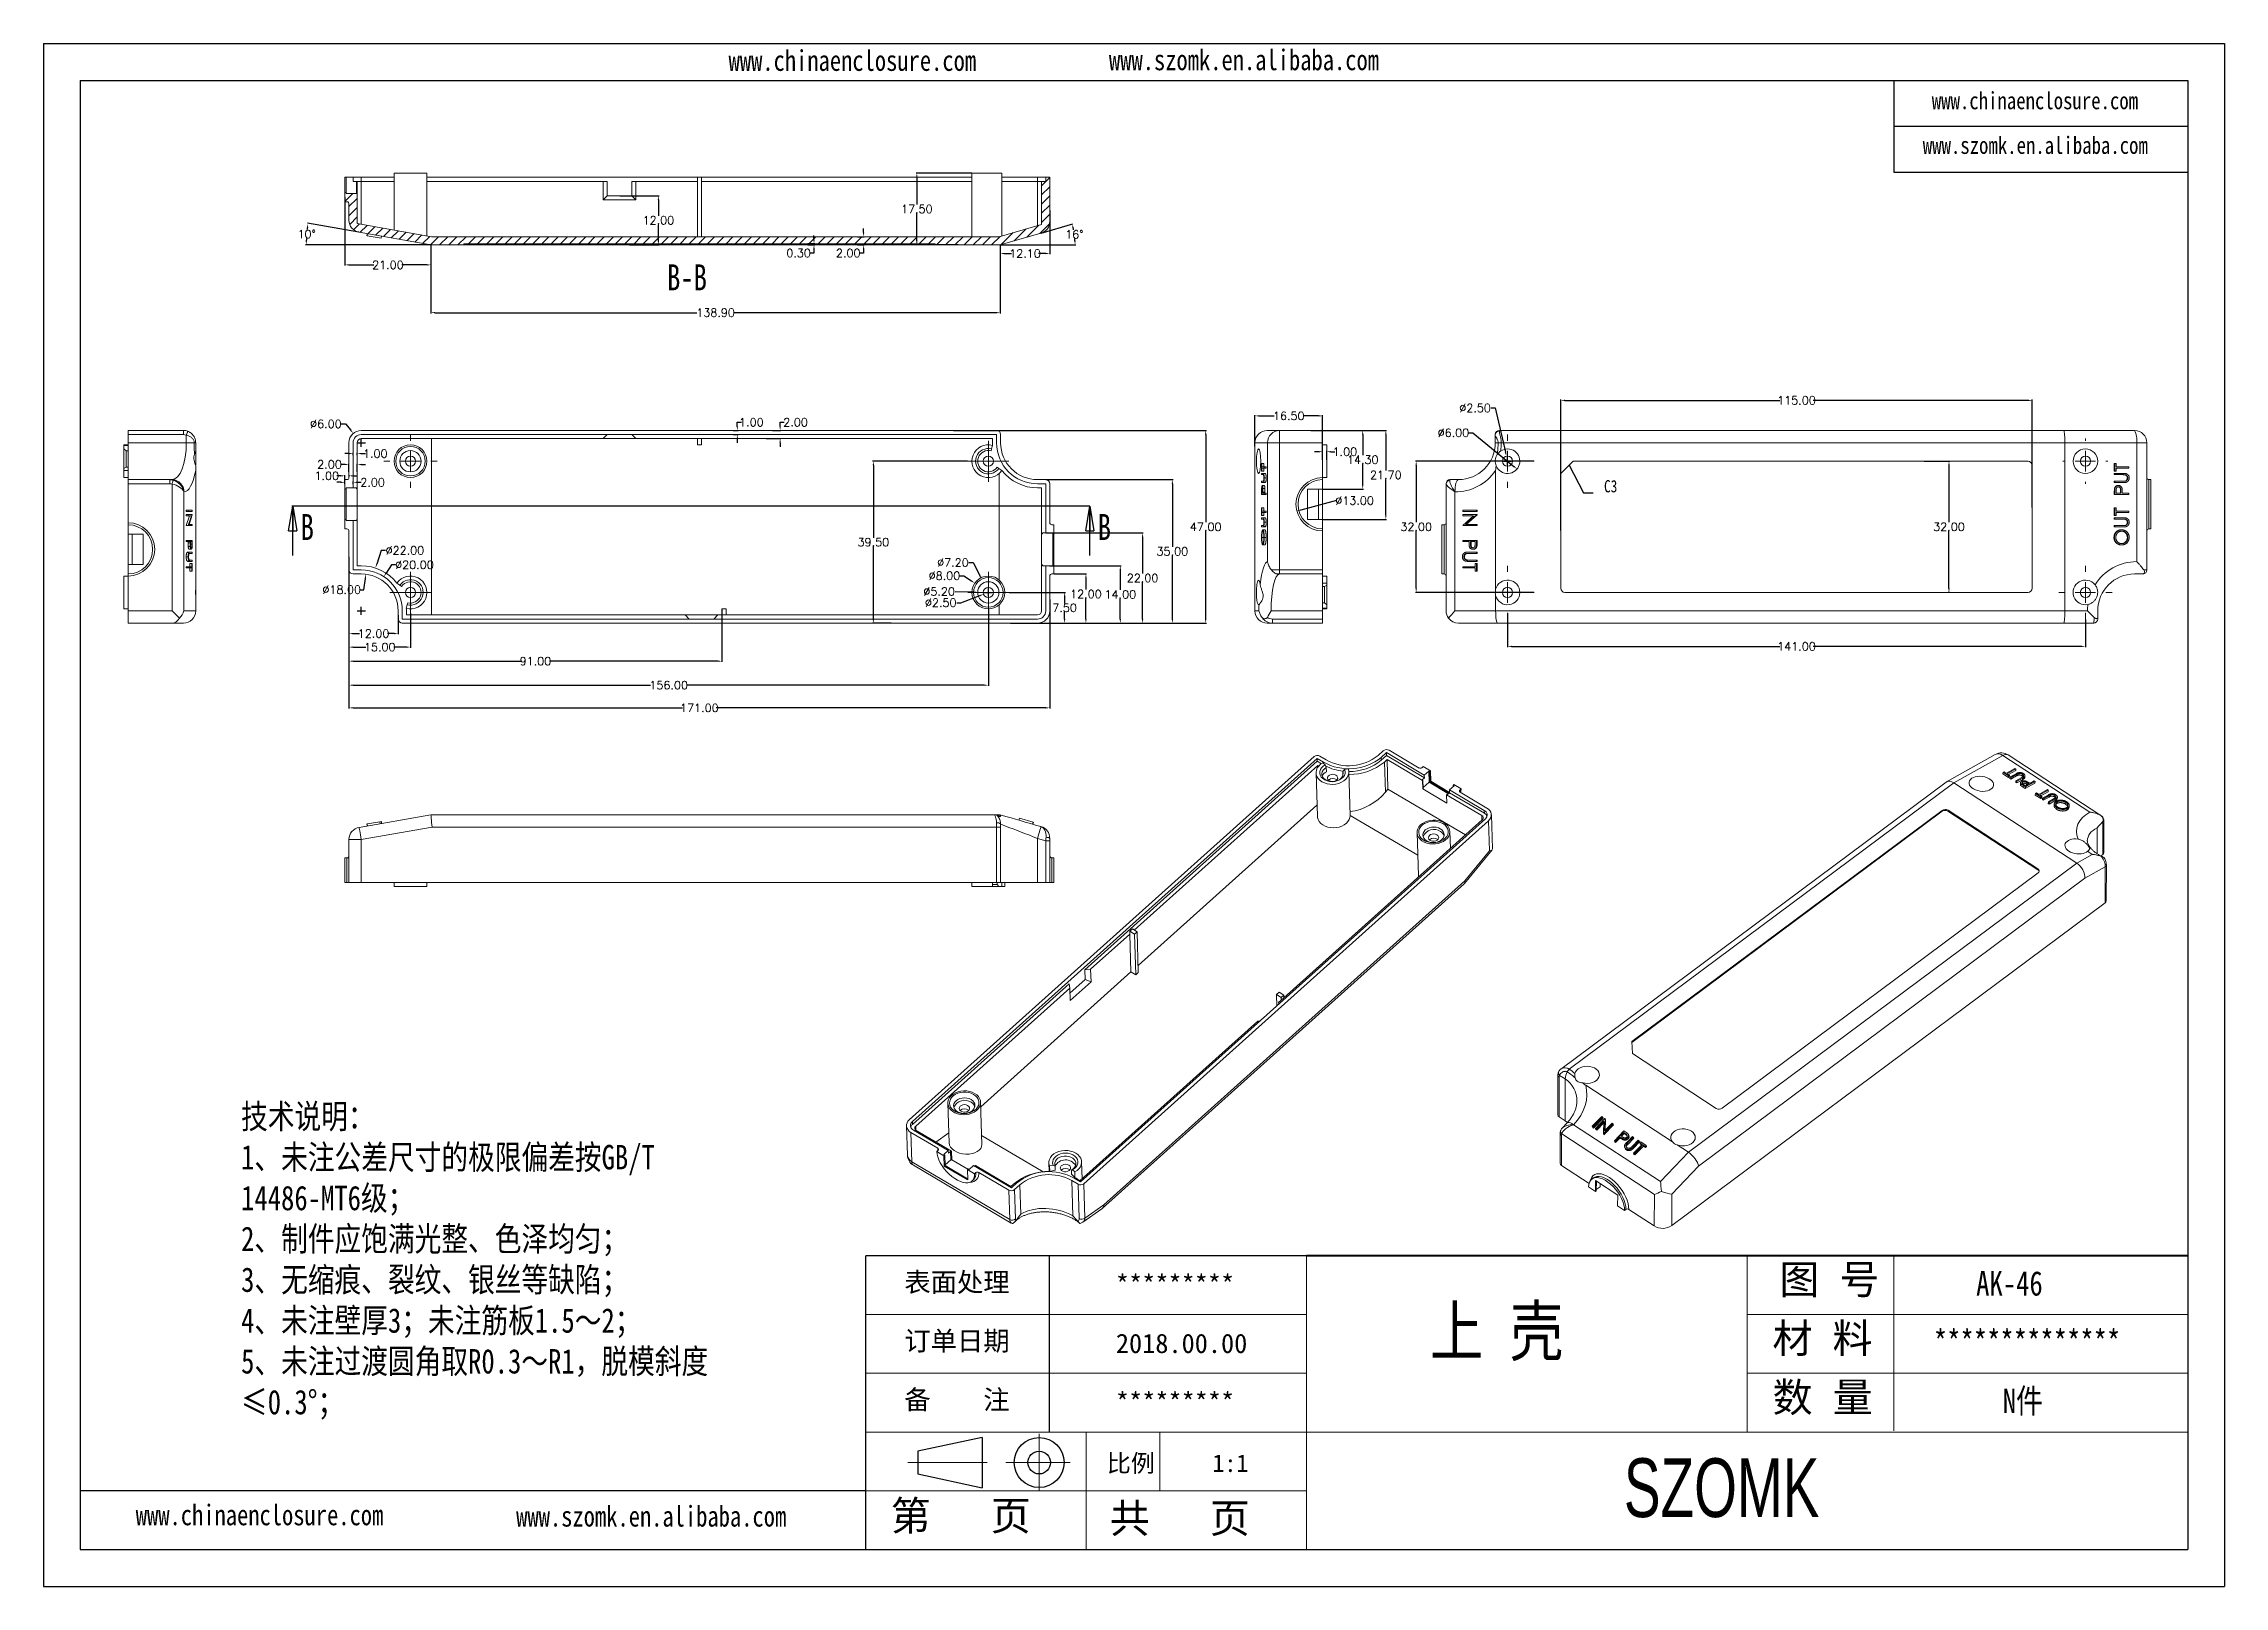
# Model space of a CAD drawing. Header units: inches. Extents: x 1561 to 2692, y 327 to 703.
# Drawn here: x 2160 to 2692, y 327 to 703 of the extents above; entities that cross this region are included whole.
import ezdxf

# ---------------------------------------------------------------- set-up
doc = ezdxf.new("R2010")
doc.units = ezdxf.units.IN
doc.header["$LTSCALE"] = 15
doc.linetypes.add('CENTER2', pattern=[28.575, 19.05, -3.175, 3.175, -3.175])
doc.linetypes.add('CENTERX2', pattern=[101.6, 63.5, -12.7, 12.7, -12.7])
doc.layers.add('文字', color=81, linetype='Continuous')
for name, color, linetype, lineweight in [('粗实线', 7, 'Continuous', 30), ('细实线', 3, 'Continuous', 9), ('细点划线', 2, 'CENTER2', 9)]:
    doc.layers.add(name, color=color, linetype=linetype, lineweight=lineweight)
doc.styles.add('SLDTEXTSTYLE0', font='TXT', dxfattribs={"width": 0.75})
doc.styles.get("Standard").update_dxf_attribs({"font": 'txt', "bigfont": 'gbcbig.shx'})
doc.styles.add('宋体', font='', dxfattribs={"width": 0.8, "height": 3.5})
doc.styles.add('长仿宋', font='', dxfattribs={"width": 0.7, "height": 4})
doc.styles.get('宋体').set_extended_font_data('SimSun')
doc.styles.get('长仿宋').set_extended_font_data('SimSun')
doc.dimstyles.new('2.5', dxfattribs={"dimtxt": 2, "dimasz": 1, "dimexe": 0.18, "dimexo": 0.0625, "dimgap": 0.09, "dimtad": 0, "dimtih": 1, "dimtoh": 1, "dimzin": 0, "dimdsep": 46, "dimtxsty": 'Standard', "dimcen": 1, "dimadec": 0, "dimazin": 2, "dimtfac": 1, "dimtofl": 0, "dimtmove": 0, "dimatfit": 3, "dimfxl": 1, "dimtolj": 1, "dimtzin": 0, "dimarcsym": 0})

msp = doc.modelspace()

# ---------------------------------------------------------------- texts
at = {"color": 7, "linetype": 'Continuous', "char_height": 6.35, "attachment_point": 1, "style": 'SLDTEXTSTYLE0'}
for s, insert in [('B-B', (2312.319, 649.312)), ('B', (2222.905, 588.428)), ('B', (2417.401, 588.428))]:
    msp.add_mtext(s, dxfattribs=dict(at, insert=insert))
at = {"char_height": 4.71356, "width": 2678.95232, "attachment_point": 1}
for s, insert in [('{\\fSimHei|b0|i0|c134|p49;表面处理}', (2370.195, 403.461)), ('{\\fSimHei|b0|i0|c134|p49;*********}', (2421.821, 402.855)), ('{\\fSimHei|b0|i0|c134|p49;订单日期}', (2370.195, 389.129)), ('{\\fSimHei|b0|i0|c134|p49;2018.00.00}', (2421.821, 388.523)), ('{\\fSimHei|b0|i0|c134|p49;备    注}', (2370.195, 374.796)), ('{\\fSimHei|b0|i0|c134|p49;*********}', (2421.821, 374.19))]:
    msp.add_mtext(s, dxfattribs=dict(at, insert=insert))
at = {"layer": '文字', "color": 0, "attachment_point": 1, "style": '宋体'}
for s, insert, char_height, width in [('www.chinaenclosure.com', (2327.314, 701.547), 5.04512, 88.63789), ('www.szomk.en.alibaba.com', (2420.132, 701.708), 5.04512, 88.63789), ('www.chinaenclosure.com', (2620.903, 691.347), 4.20427, 73.86491), ('www.szomk.en.alibaba.com', (2618.705, 680.46), 4.20427, 73.86491), ('{\\H1.111x;C3}', (2540.924, 596.7), 2.68739, 31.0692), ('{\\H1.111x;技术说明：\\P1、未注公差尺寸的极限偏差按GB/T 14486-MT6级；\\P2、制件应饱满光整、色泽均匀；\\P3、无缩痕、裂纹、银丝等缺陷；\\P4、未注壁厚3；未注筋板1.5～2；\\P5、未注过渡圆角取R0.3～R1，脱模斜度≤0.3%%D；}', (2208.374, 444.516), 5.37477, 121.06352), ('{\\H1.111x;AK-46}', (2631.724, 403.785), 5.37477, 62.13839), ('上 壳', (2498.425, 395.156), 11.9439, 152.69892), ('{\\H1.111x;**************}', (2621.385, 389.452), 5.37477, 62.13839), ('{\\H1.111x;N件}', (2638.225, 375.12), 5.37477, 62.13839), ('www.chinaenclosure.com', (2182.669, 346.85), 5.04512, 88.63789), ('www.szomk.en.alibaba.com', (2275.488, 346.537), 5.04512, 88.63789)]:
    msp.add_mtext(s, dxfattribs=dict(at, insert=insert, char_height=char_height, width=width))
at = {"layer": '粗实线', "insert": (2545.77, 358.137), "char_height": 14.33272, "width": 160.72731, "attachment_point": 1, "style": '长仿宋'}
msp.add_mtext('{\\fSTXinwei|b0|i0|c134|p2;SZOMK}', dxfattribs=at)
at = {"layer": '细实线', "color": 7, "attachment_point": 1}
for s, insert, char_height, width in [('{\\fSimSun|b0|i0|c134|p54;图 号}', (2583.719, 405.353), 7.16636, 35.83181), ('{\\fSimSun|b0|i0|c134|p54;材 料   }', (2582.02, 391.021), 7.16636, 35.83181), ('{\\fSimSun|b0|i0|c134|p54;数 量}', (2582.055, 376.617), 7.16636, 32.37853), ('{\\fSimSun|b0|i0|c134|p54;比例}', (2419.612, 359.103), 4.29982, 18.87486), ('{\\fSimSun|b0|i0|c134|p54;1:1}', (2445.366, 359.103), 4.29982, 18.87486), ('{\\fSimSun|b0|i0|c134|p54;第   页}', (2366.878, 347.735), 7.16636, 53.74771), ('{\\fSimSun|b0|i0|c134|p54; 共   页}', (2415.472, 347.126), 7.16636, 53.74771)]:
    msp.add_mtext(s, dxfattribs=dict(at, insert=insert, char_height=char_height, width=width))

# ---------------------------------------------------------------- blocks, each defined once
blk = doc.blocks.new('SW_CENTERMARKSYMBOL_4')
at = {"color": 0, "linetype": 'Continuous', "lineweight": 0}
for p, q in [((-2.5, 0), (-5, 0)), ((0, 0), (-2.5, 0)), ((0, 2.5), (0, 5)), ((0, 0), (0, 2.5)), ((0, 0), (0, -2.5)), ((0, 0), (2.5, 0)), ((2.5, 0), (5, 0)), ((0, -2.5), (0, -5))]:
    blk.add_line(p, q, dxfattribs=at)
blk = doc.blocks.new('SW_CENTERMARKSYMBOL_5')
at = {"color": 0, "linetype": 'Continuous', "lineweight": 0}
for p, q in [((-2.5, 0), (-5, 0)), ((0, 0), (-2.5, 0)), ((0, 2.5), (0, 5)), ((0, 0), (0, 2.5)), ((0, 0), (0, -2.5)), ((0, 0), (2.5, 0)), ((2.5, 0), (5, 0)), ((0, -2.5), (0, -5))]:
    blk.add_line(p, q, dxfattribs=at)
blk = doc.blocks.new('SW_CENTERMARKSYMBOL_6')
at = {"color": 0, "linetype": 'Continuous', "lineweight": 0}
for p, q in [((-2.5, 0), (-5, 0)), ((0, 0), (-2.5, 0)), ((0, 2.5), (0, 5)), ((0, 0), (0, 2.5)), ((0, 0), (0, -2.5)), ((0, 0), (2.5, 0)), ((2.5, 0), (5, 0)), ((0, -2.5), (0, -5))]:
    blk.add_line(p, q, dxfattribs=at)
blk = doc.blocks.new('SW_CENTERMARKSYMBOL_7')
at = {"color": 0, "linetype": 'Continuous', "lineweight": 0}
for p, q in [((0, 5), (0, 6.5)), ((-5, 0), (-6.5, 0)), ((0, 0), (-2.5, 0)), ((0, 0), (0, 2.5)), ((0, 0), (0, -2.5)), ((0, 0), (2.5, 0)), ((5, 0), (6.5, 0)), ((0, -5), (0, -6.5))]:
    blk.add_line(p, q, dxfattribs=at)
blk = doc.blocks.new('_CLOSED')
at = {"color": 0, "linetype": 'ByBlock', "lineweight": -2}
for p, q in [((-1, 0.166667), (0, 0)), ((-1, 0.166667), (-1, -0.166667)), ((0, 0), (-1, -0.166667)), ((0, 0), (-1, 0))]:
    blk.add_line(p, q, dxfattribs=at)
blk = doc.blocks.new('SW_CENTERMARKSYMBOL_8')
at = {"color": 0, "linetype": 'Continuous', "lineweight": 0}
for p, q in [((0, 5), (0, 6.5)), ((-5, 0), (-6.5, 0)), ((0, 0), (-2.5, 0)), ((0, 0), (0, 2.5)), ((0, 0), (0, -2.5)), ((0, 0), (2.5, 0)), ((5, 0), (6.5, 0)), ((0, -5), (0, -6.5))]:
    blk.add_line(p, q, dxfattribs=at)
blk = doc.blocks.new('SW_CENTERMARKSYMBOL_9')
at = {"color": 0, "linetype": 'Continuous', "lineweight": 0}
for p, q in [((0, 5), (0, 6.5)), ((-5, 0), (-6.5, 0)), ((0, 0), (-2.5, 0)), ((0, 0), (0, 2.5)), ((0, 0), (0, -2.5)), ((0, 0), (2.5, 0)), ((5, 0), (6.5, 0)), ((0, -5), (0, -6.5))]:
    blk.add_line(p, q, dxfattribs=at)
blk = doc.blocks.new('SW_CENTERMARKSYMBOL_10')
at = {"color": 0, "linetype": 'Continuous', "lineweight": 0}
for p, q in [((0, 5), (0, 6.5)), ((-5, 0), (-6.5, 0)), ((0, 0), (-2.5, 0)), ((0, 0), (0, 2.5)), ((0, 0), (0, -2.5)), ((0, 0), (2.5, 0)), ((5, 0), (6.5, 0)), ((0, -5), (0, -6.5))]:
    blk.add_line(p, q, dxfattribs=at)
blk = doc.blocks.new('SW_CENTERMARKSYMBOL_11')
at = {"color": 0, "linetype": 'Continuous', "lineweight": 0}
for p, q in [((0, 5), (0, 5.5)), ((-5, 0), (-5.5, 0)), ((0, 0), (-2.5, 0)), ((0, 0), (0, 2.5)), ((0, 0), (0, -2.5)), ((0, 0), (2.5, 0)), ((5, 0), (5.5, 0)), ((0, -5), (0, -5.5))]:
    blk.add_line(p, q, dxfattribs=at)
blk = doc.blocks.new('*D146')
at = {"color": 0, "lineweight": -2}
for p, q in [((2234.7, 576.69), (2234.7, 559.09)), ((2235.7, 559.27), (2237.28, 559.27)), ((2245.7, 559.27), (2244.12, 559.27)), ((2246.7, 563.74), (2246.7, 559.09))]:
    blk.add_line(p, q, dxfattribs=at)
at = {"color": 0}
for points in [[(2235.7, 559.43), (2235.7, 559.1), (2234.7, 559.27)], [(2245.7, 559.43), (2245.7, 559.1), (2246.7, 559.27)]]:
    blk.add_solid(points, dxfattribs=at)
at = {"layer": 'Defpoints', "color": 0}
for p in [(2234.7, 576.75), (2246.7, 563.81), (2246.7, 559.27)]:
    blk.add_point(p, dxfattribs=at)
at = {"color": 0, "insert": (2240.7, 559.27), "char_height": 2, "attachment_point": 5}
blk.add_mtext('\\A1;12.00', dxfattribs=at)
blk = doc.blocks.new('*D147')
at = {"color": 0, "lineweight": -2}
for p, q in [((2234.7, 576.69), (2234.7, 555.79)), ((2249.7, 564.24), (2249.7, 555.79)), ((2235.7, 555.97), (2238.78, 555.97)), ((2248.7, 555.97), (2245.62, 555.97))]:
    blk.add_line(p, q, dxfattribs=at)
at = {"color": 0}
for points in [[(2235.7, 556.14), (2235.7, 555.81), (2234.7, 555.97)], [(2248.7, 556.14), (2248.7, 555.81), (2249.7, 555.97)]]:
    blk.add_solid(points, dxfattribs=at)
at = {"layer": 'Defpoints', "color": 0}
for p in [(2234.7, 576.75), (2249.7, 564.31), (2249.7, 555.97)]:
    blk.add_point(p, dxfattribs=at)
at = {"color": 0, "insert": (2242.2, 555.97), "char_height": 2, "attachment_point": 5}
blk.add_mtext('\\A1;15.00', dxfattribs=at)
blk = doc.blocks.new('*D148')
at = {"color": 0, "lineweight": -2}
for p, q in [((2234.7, 577.96), (2234.7, 552.36)), ((2325.7, 565.24), (2325.7, 552.36)), ((2235.7, 552.54), (2276.78, 552.54)), ((2324.7, 552.54), (2283.62, 552.54))]:
    blk.add_line(p, q, dxfattribs=at)
at = {"color": 0}
for points in [[(2235.7, 552.71), (2235.7, 552.38), (2234.7, 552.54)], [(2324.7, 552.71), (2324.7, 552.38), (2325.7, 552.54)]]:
    blk.add_solid(points, dxfattribs=at)
at = {"layer": 'Defpoints', "color": 0}
for p in [(2234.7, 578.02), (2325.7, 565.31), (2325.7, 552.54)]:
    blk.add_point(p, dxfattribs=at)
at = {"color": 0, "insert": (2280.2, 552.54), "char_height": 2, "attachment_point": 5}
blk.add_mtext('\\A1;91.00', dxfattribs=at)
blk = doc.blocks.new('*D149')
at = {"color": 0, "lineweight": -2}
for p, q in [((2234.7, 577.9), (2234.7, 546.51)), ((2390.7, 565.24), (2390.7, 546.51)), ((2235.7, 546.69), (2308.28, 546.69)), ((2389.7, 546.69), (2317.12, 546.69))]:
    blk.add_line(p, q, dxfattribs=at)
at = {"color": 0}
for points in [[(2235.7, 546.86), (2235.7, 546.52), (2234.7, 546.69)], [(2389.7, 546.86), (2389.7, 546.52), (2390.7, 546.69)]]:
    blk.add_solid(points, dxfattribs=at)
at = {"layer": 'Defpoints', "color": 0}
for p in [(2234.7, 577.96), (2390.7, 565.31), (2390.7, 546.69)]:
    blk.add_point(p, dxfattribs=at)
at = {"color": 0, "insert": (2312.7, 546.69), "char_height": 2, "attachment_point": 5}
blk.add_mtext('\\A1;156.00', dxfattribs=at)
blk = doc.blocks.new('*D150')
at = {"color": 0, "lineweight": -2}
for p, q in [((2234.7, 576.69), (2234.7, 540.97)), ((2405.7, 567.62), (2405.7, 540.97)), ((2235.7, 541.15), (2316.11, 541.15)), ((2404.7, 541.15), (2324.29, 541.15))]:
    blk.add_line(p, q, dxfattribs=at)
at = {"color": 0}
for points in [[(2235.7, 541.32), (2235.7, 540.99), (2234.7, 541.15)], [(2404.7, 541.32), (2404.7, 540.99), (2405.7, 541.15)]]:
    blk.add_solid(points, dxfattribs=at)
at = {"layer": 'Defpoints', "color": 0}
for p in [(2234.7, 576.75), (2405.7, 567.68), (2234.7, 541.15)]:
    blk.add_point(p, dxfattribs=at)
at = {"color": 0, "insert": (2320.2, 541.15), "char_height": 2, "attachment_point": 5}
blk.add_mtext('\\A1;171.00', dxfattribs=at)
blk = doc.blocks.new('*D151')
at = {"color": 0, "lineweight": -2}
for p, q in [((2383.74, 573.38), (2384.74, 573.38)), ((2384.74, 573.38), (2386.57, 572.13)), ((2390.7, 568.31), (2390.7, 570.31)), ((2389.7, 569.31), (2391.7, 569.31))]:
    blk.add_line(p, q, dxfattribs=at)
at = {"color": 0}
blk.add_solid([(2386.66, 572.27), (2386.48, 571.99), (2387.4, 571.56)], dxfattribs=at)
at = {"layer": 'Defpoints', "color": 0}
for p in [(2387.4, 571.56), (2394, 567.05)]:
    blk.add_point(p, dxfattribs=at)
at = {"color": 0, "insert": (2379.99, 573.38), "char_height": 2, "attachment_point": 5}
blk.add_mtext('\\A1;∅8.00', dxfattribs=at)
blk = doc.blocks.new('*D152')
at = {"color": 0, "lineweight": -2}
for p, q in [((2385.98, 576.59), (2386.98, 576.59)), ((2386.98, 576.59), (2388.61, 573.4)), ((2390.7, 568.31), (2390.7, 570.31)), ((2389.7, 569.31), (2391.7, 569.31))]:
    blk.add_line(p, q, dxfattribs=at)
at = {"color": 0}
blk.add_solid([(2388.76, 573.48), (2388.46, 573.33), (2389.06, 572.51)], dxfattribs=at)
at = {"layer": 'Defpoints', "color": 0}
for p in [(2389.06, 572.51), (2392.34, 566.1)]:
    blk.add_point(p, dxfattribs=at)
at = {"color": 0, "insert": (2382.06, 576.59), "char_height": 2, "attachment_point": 5}
blk.add_mtext('\\A1;∅7.20', dxfattribs=at)
blk = doc.blocks.new('*D153')
at = {"color": 0, "lineweight": -2}
for p, q in [((2382.62, 569.53), (2387.1, 569.41)), ((2390.7, 568.31), (2390.7, 570.31)), ((2389.7, 569.31), (2391.7, 569.31))]:
    blk.add_line(p, q, dxfattribs=at)
at = {"color": 0}
blk.add_solid([(2387.11, 569.57), (2387.1, 569.24), (2388.1, 569.38)], dxfattribs=at)
at = {"layer": 'Defpoints', "color": 0}
for p in [(2388.1, 569.38), (2393.3, 569.23)]:
    blk.add_point(p, dxfattribs=at)
at = {"color": 0, "insert": (2378.7, 569.53), "char_height": 2, "attachment_point": 5}
blk.add_mtext('\\A1;∅5.20', dxfattribs=at)
blk = doc.blocks.new('*D154')
at = {"color": 0, "lineweight": -2}
for p, q in [((2390.7, 568.31), (2390.7, 570.31)), ((2383.01, 566.8), (2384.01, 566.8)), ((2384.01, 566.8), (2388.59, 568.52)), ((2389.7, 569.31), (2391.7, 569.31))]:
    blk.add_line(p, q, dxfattribs=at)
at = {"color": 0}
blk.add_solid([(2388.53, 568.67), (2388.65, 568.36), (2389.53, 568.87)], dxfattribs=at)
at = {"layer": 'Defpoints', "color": 0}
for p in [(2391.87, 569.74), (2389.53, 568.87)]:
    blk.add_point(p, dxfattribs=at)
at = {"color": 0, "insert": (2379.08, 566.8), "char_height": 2, "attachment_point": 5}
blk.add_mtext('\\A1;∅2.50', dxfattribs=at)
blk = doc.blocks.new('*D155')
at = {"color": 0, "lineweight": -2}
for p, q in [((2232.7, 596.16), (2231.7, 596.16)), ((2233.7, 595.72), (2233.7, 596.34)), ((2235.7, 595.72), (2235.7, 596.34)), ((2236.7, 596.16), (2237.7, 596.16))]:
    blk.add_line(p, q, dxfattribs=at)
at = {"color": 0}
for points in [[(2232.7, 596.32), (2232.7, 595.99), (2233.7, 596.16)], [(2236.7, 596.32), (2236.7, 595.99), (2235.7, 596.16)]]:
    blk.add_solid(points, dxfattribs=at)
at = {"layer": 'Defpoints', "color": 0}
for p in [(2235.7, 596.16), (2233.7, 595.66), (2235.7, 595.66)]:
    blk.add_point(p, dxfattribs=at)
at = {"color": 0, "insert": (2240.46, 596.16), "char_height": 2, "attachment_point": 5}
blk.add_mtext('\\A1;2.00', dxfattribs=at)
blk = doc.blocks.new('*D156')
at = {"color": 0, "lineweight": -2}
for p, q in [((2232.7, 597.74), (2231.7, 597.74)), ((2233.7, 596.4), (2233.7, 597.92)), ((2234.7, 597.87), (2234.7, 597.56)), ((2235.7, 597.74), (2236.7, 597.74))]:
    blk.add_line(p, q, dxfattribs=at)
at = {"color": 0}
for points in [[(2232.7, 597.91), (2232.7, 597.57), (2233.7, 597.74)], [(2235.7, 597.91), (2235.7, 597.57), (2234.7, 597.74)]]:
    blk.add_solid(points, dxfattribs=at)
at = {"layer": 'Defpoints', "color": 0}
for p in [(2233.7, 597.74), (2233.7, 596.34), (2234.7, 597.94)]:
    blk.add_point(p, dxfattribs=at)
at = {"color": 0, "insert": (2229.28, 597.74), "char_height": 2, "attachment_point": 5}
blk.add_mtext('\\A1;1.00', dxfattribs=at)
blk = doc.blocks.new('*D157')
at = {"color": 0, "lineweight": -2}
for p, q in [((2233.7, 600.52), (2232.7, 600.52)), ((2234.7, 598.69), (2234.7, 600.7)), ((2236.7, 598.69), (2236.7, 600.7)), ((2237.7, 600.52), (2238.7, 600.52))]:
    blk.add_line(p, q, dxfattribs=at)
at = {"color": 0}
for points in [[(2233.7, 600.68), (2233.7, 600.35), (2234.7, 600.52)], [(2237.7, 600.68), (2237.7, 600.35), (2236.7, 600.52)]]:
    blk.add_solid(points, dxfattribs=at)
at = {"layer": 'Defpoints', "color": 0}
for p in [(2234.7, 600.52), (2234.7, 598.63), (2236.7, 598.63)]:
    blk.add_point(p, dxfattribs=at)
at = {"color": 0, "insert": (2229.94, 600.52), "char_height": 2, "attachment_point": 5}
blk.add_mtext('\\A1;2.00', dxfattribs=at)
blk = doc.blocks.new('*D158')
at = {"color": 0, "lineweight": -2}
for p, q in [((2234.7, 603.16), (2233.7, 603.16)), ((2235.7, 602.76), (2235.7, 603.34)), ((2236.7, 602.76), (2236.7, 603.34)), ((2237.7, 603.16), (2238.7, 603.16))]:
    blk.add_line(p, q, dxfattribs=at)
at = {"color": 0}
for points in [[(2234.7, 603.33), (2234.7, 603), (2235.7, 603.16)], [(2237.7, 603.33), (2237.7, 603), (2236.7, 603.16)]]:
    blk.add_solid(points, dxfattribs=at)
at = {"layer": 'Defpoints', "color": 0}
for p in [(2235.7, 602.7), (2236.7, 603.16), (2236.7, 602.7)]:
    blk.add_point(p, dxfattribs=at)
at = {"color": 0, "insert": (2241.12, 603.16), "char_height": 2, "attachment_point": 5}
blk.add_mtext('\\A1;1.00', dxfattribs=at)
blk = doc.blocks.new('*D159')
at = {"color": 0, "lineweight": -2}
for p, q in [((2242.59, 579.55), (2241.48, 576.2)), ((2243.59, 579.55), (2242.59, 579.55)), ((2236.7, 564.81), (2238.7, 564.81)), ((2237.7, 563.81), (2237.7, 565.81))]:
    blk.add_line(p, q, dxfattribs=at)
at = {"color": 0}
blk.add_solid([(2241.32, 576.25), (2241.63, 576.14), (2241.16, 575.25)], dxfattribs=at)
at = {"layer": 'Defpoints', "color": 0}
for p in [(2241.16, 575.25), (2234.24, 554.37)]:
    blk.add_point(p, dxfattribs=at)
at = {"color": 0, "insert": (2248.34, 579.55), "char_height": 2, "attachment_point": 5}
blk.add_mtext('\\A1;∅22.00', dxfattribs=at)
blk = doc.blocks.new('*D160')
at = {"color": 0, "lineweight": -2}
for p, q in [((2245.08, 576.03), (2243.74, 574)), ((2246.08, 576.03), (2245.08, 576.03)), ((2236.7, 564.81), (2238.7, 564.81)), ((2237.7, 563.81), (2237.7, 565.81))]:
    blk.add_line(p, q, dxfattribs=at)
at = {"color": 0}
blk.add_solid([(2243.6, 574.09), (2243.88, 573.91), (2243.19, 573.16)], dxfattribs=at)
at = {"layer": 'Defpoints', "color": 0}
for p in [(2243.19, 573.16), (2232.21, 556.45)]:
    blk.add_point(p, dxfattribs=at)
at = {"color": 0, "insert": (2250.67, 576.03), "char_height": 2, "attachment_point": 5}
blk.add_mtext('\\A1;∅20.00', dxfattribs=at)
blk = doc.blocks.new('*D161')
at = {"color": 0, "lineweight": -2}
for p, q in [((2237.35, 569.97), (2238.35, 569.97)), ((2238.35, 569.97), (2238.69, 572.74))]:
    blk.add_line(p, q, dxfattribs=at)
at = {"color": 0}
blk.add_solid([(2238.53, 572.77), (2238.86, 572.72), (2238.82, 573.74)], dxfattribs=at)
at = {"layer": 'Defpoints', "color": 0}
for p in [(2238.82, 573.74), (2236.58, 555.88)]:
    blk.add_point(p, dxfattribs=at)
at = {"color": 0, "insert": (2232.92, 569.97), "char_height": 2, "attachment_point": 5}
blk.add_mtext('\\A1;∅18.00', dxfattribs=at)
blk = doc.blocks.new('*D162')
at = {"color": 0, "lineweight": -2}
for p, q in [((2406.76, 573.81), (2414.69, 573.81)), ((2414.51, 572.81), (2414.51, 569.99)), ((2414.51, 562.81), (2414.51, 567.81)), ((2402.76, 561.81), (2414.69, 561.81))]:
    blk.add_line(p, q, dxfattribs=at)
at = {"color": 0}
for points in [[(2414.34, 572.81), (2414.68, 572.81), (2414.51, 573.81)], [(2414.34, 562.81), (2414.68, 562.81), (2414.51, 561.81)]]:
    blk.add_solid(points, dxfattribs=at)
at = {"layer": 'Defpoints', "color": 0}
for p in [(2406.7, 573.81), (2414.51, 573.81), (2402.7, 561.81)]:
    blk.add_point(p, dxfattribs=at)
at = {"color": 0, "insert": (2414.51, 568.9), "char_height": 2, "attachment_point": 5}
blk.add_mtext('\\A1;12.00', dxfattribs=at)
blk = doc.blocks.new('*D163')
at = {"color": 0, "lineweight": -2}
for p, q in [((2395.76, 569.31), (2409.5, 569.31)), ((2409.32, 568.31), (2409.32, 566.65)), ((2409.32, 562.81), (2409.32, 564.47)), ((2397.85, 561.81), (2409.5, 561.81))]:
    blk.add_line(p, q, dxfattribs=at)
at = {"color": 0}
for points in [[(2409.15, 568.31), (2409.49, 568.31), (2409.32, 569.31)], [(2409.15, 562.81), (2409.49, 562.81), (2409.32, 561.81)]]:
    blk.add_solid(points, dxfattribs=at)
at = {"layer": 'Defpoints', "color": 0}
for p in [(2395.7, 569.31), (2409.32, 569.31), (2397.79, 561.81)]:
    blk.add_point(p, dxfattribs=at)
at = {"color": 0, "insert": (2409.32, 565.56), "char_height": 2, "attachment_point": 5}
blk.add_mtext('\\A1;7.50', dxfattribs=at)
blk = doc.blocks.new('*D164')
at = {"color": 0, "lineweight": -2}
for p, q in [((2405.61, 575.81), (2423.08, 575.81)), ((2422.9, 574.81), (2422.9, 569.9)), ((2422.9, 562.81), (2422.9, 567.72)), ((2396.09, 561.81), (2423.08, 561.81))]:
    blk.add_line(p, q, dxfattribs=at)
at = {"color": 0}
for points in [[(2422.73, 574.81), (2423.07, 574.81), (2422.9, 575.81)], [(2422.73, 562.81), (2423.07, 562.81), (2422.9, 561.81)]]:
    blk.add_solid(points, dxfattribs=at)
at = {"layer": 'Defpoints', "color": 0}
for p in [(2405.55, 575.81), (2422.9, 575.81), (2396.02, 561.81)]:
    blk.add_point(p, dxfattribs=at)
at = {"color": 0, "insert": (2422.9, 568.81), "char_height": 2, "attachment_point": 5}
blk.add_mtext('\\A1;14.00', dxfattribs=at)
blk = doc.blocks.new('*D165')
at = {"color": 0, "lineweight": -2}
for p, q in [((2404.76, 583.81), (2428.51, 583.81)), ((2428.33, 582.81), (2428.33, 573.9)), ((2428.33, 562.81), (2428.33, 571.72)), ((2397.91, 561.81), (2428.51, 561.81))]:
    blk.add_line(p, q, dxfattribs=at)
at = {"color": 0}
for points in [[(2428.17, 582.81), (2428.5, 582.81), (2428.33, 583.81)], [(2428.17, 562.81), (2428.5, 562.81), (2428.33, 561.81)]]:
    blk.add_solid(points, dxfattribs=at)
at = {"layer": 'Defpoints', "color": 0}
for p in [(2404.7, 583.81), (2428.33, 583.81), (2397.85, 561.81)]:
    blk.add_point(p, dxfattribs=at)
at = {"color": 0, "insert": (2428.33, 572.81), "char_height": 2, "attachment_point": 5}
blk.add_mtext('\\A1;22.00', dxfattribs=at)
blk = doc.blocks.new('*D166')
at = {"color": 0, "lineweight": -2}
for p, q in [((2404.76, 596.81), (2435.78, 596.81)), ((2435.6, 595.81), (2435.6, 580.4)), ((2435.6, 562.81), (2435.6, 578.22)), ((2396.15, 561.81), (2435.78, 561.81))]:
    blk.add_line(p, q, dxfattribs=at)
at = {"color": 0}
for points in [[(2435.43, 595.81), (2435.76, 595.81), (2435.6, 596.81)], [(2435.43, 562.81), (2435.76, 562.81), (2435.6, 561.81)]]:
    blk.add_solid(points, dxfattribs=at)
at = {"layer": 'Defpoints', "color": 0}
for p in [(2404.7, 596.81), (2435.6, 596.81), (2396.09, 561.81)]:
    blk.add_point(p, dxfattribs=at)
at = {"color": 0, "insert": (2435.6, 579.31), "char_height": 2, "attachment_point": 5}
blk.add_mtext('\\A1;35.00', dxfattribs=at)
blk = doc.blocks.new('*D167')
at = {"color": 0, "lineweight": -2}
for p, q in [((2382.23, 608.81), (2443.92, 608.81)), ((2443.74, 607.81), (2443.74, 586.4)), ((2443.74, 562.81), (2443.74, 584.22)), ((2396.21, 561.81), (2443.92, 561.81))]:
    blk.add_line(p, q, dxfattribs=at)
at = {"color": 0}
for points in [[(2443.57, 607.81), (2443.9, 607.81), (2443.74, 608.81)], [(2443.57, 562.81), (2443.9, 562.81), (2443.74, 561.81)]]:
    blk.add_solid(points, dxfattribs=at)
at = {"layer": 'Defpoints', "color": 0}
for p in [(2382.17, 608.81), (2443.74, 608.81), (2396.15, 561.81)]:
    blk.add_point(p, dxfattribs=at)
at = {"color": 0, "insert": (2443.74, 585.31), "char_height": 2, "attachment_point": 5}
blk.add_mtext('\\A1;47.00', dxfattribs=at)
blk = doc.blocks.new('*D168')
at = {"color": 0, "lineweight": -2}
for p, q in [((2385.64, 601.31), (2362.46, 601.31)), ((2362.64, 600.31), (2362.64, 582.65)), ((2362.64, 562.81), (2362.64, 580.47)), ((2367, 561.81), (2362.46, 561.81))]:
    blk.add_line(p, q, dxfattribs=at)
at = {"color": 0}
for points in [[(2362.47, 600.31), (2362.81, 600.31), (2362.64, 601.31)], [(2362.47, 562.81), (2362.81, 562.81), (2362.64, 561.81)]]:
    blk.add_solid(points, dxfattribs=at)
at = {"layer": 'Defpoints', "color": 0}
for p in [(2362.64, 601.31), (2385.7, 601.31), (2367.07, 561.81)]:
    blk.add_point(p, dxfattribs=at)
at = {"color": 0, "insert": (2362.64, 581.56), "char_height": 2, "attachment_point": 5}
blk.add_mtext('\\A1;39.50', dxfattribs=at)
blk = doc.blocks.new('*D169')
at = {"color": 0, "lineweight": -2}
for p, q in [((2328.44, 608.81), (2329.63, 608.81)), ((2328.44, 607.81), (2329.63, 607.81)), ((2329.45, 609.81), (2329.45, 610.81)), ((2329.45, 610.81), (2330.45, 610.81)), ((2329.45, 606.81), (2329.45, 605.81))]:
    blk.add_line(p, q, dxfattribs=at)
at = {"color": 0}
for points in [[(2329.29, 609.81), (2329.62, 609.81), (2329.45, 608.81)], [(2329.29, 606.81), (2329.62, 606.81), (2329.45, 607.81)]]:
    blk.add_solid(points, dxfattribs=at)
at = {"layer": 'Defpoints', "color": 0}
for p in [(2328.38, 608.81), (2328.38, 607.81), (2329.45, 608.81)]:
    blk.add_point(p, dxfattribs=at)
at = {"color": 0, "insert": (2332.88, 610.81), "char_height": 2, "attachment_point": 5}
blk.add_mtext('\\A1;1.00', dxfattribs=at)
blk = doc.blocks.new('*D170')
at = {"color": 0, "lineweight": -2}
for p, q in [((2336.53, 606.81), (2340.08, 606.81)), ((2338.01, 608.81), (2340.08, 608.81)), ((2339.9, 609.81), (2339.9, 610.81)), ((2339.9, 610.81), (2340.9, 610.81)), ((2339.9, 605.81), (2339.9, 604.81))]:
    blk.add_line(p, q, dxfattribs=at)
at = {"color": 0}
for points in [[(2339.73, 609.81), (2340.07, 609.81), (2339.9, 608.81)], [(2339.73, 605.81), (2340.07, 605.81), (2339.9, 606.81)]]:
    blk.add_solid(points, dxfattribs=at)
at = {"layer": 'Defpoints', "color": 0}
for p in [(2336.47, 606.81), (2337.95, 608.81), (2339.9, 608.81)]:
    blk.add_point(p, dxfattribs=at)
at = {"color": 0, "insert": (2343.66, 610.81), "char_height": 2, "attachment_point": 5}
blk.add_mtext('\\A1;2.00', dxfattribs=at)
blk = doc.blocks.new('*D171')
at = {"color": 0, "lineweight": -2}
for p, q in [((2232.82, 610.4), (2233.82, 610.4)), ((2233.82, 610.4), (2235.12, 608.86)), ((2237.7, 604.81), (2237.7, 606.81)), ((2236.7, 605.81), (2238.7, 605.81))]:
    blk.add_line(p, q, dxfattribs=at)
at = {"color": 0}
blk.add_solid([(2235.24, 608.97), (2234.99, 608.75), (2235.76, 608.1)], dxfattribs=at)
at = {"layer": 'Defpoints', "color": 0}
for p in [(2235.76, 608.1), (2239.64, 603.52)]:
    blk.add_point(p, dxfattribs=at)
at = {"color": 0, "insert": (2229.06, 610.4), "char_height": 2, "attachment_point": 5}
blk.add_mtext('\\A1;∅6.00', dxfattribs=at)
blk = doc.blocks.new('*D173')
at = {"color": 0, "lineweight": -2}
for p, q in [((2455.76, 604.93), (2455.76, 612.54)), ((2456.76, 612.36), (2460.42, 612.36)), ((2471.26, 612.36), (2467.6, 612.36)), ((2472.26, 603.84), (2472.26, 612.54))]:
    blk.add_line(p, q, dxfattribs=at)
at = {"color": 0}
for points in [[(2456.76, 612.52), (2456.76, 612.19), (2455.76, 612.36)], [(2471.26, 612.52), (2471.26, 612.19), (2472.26, 612.36)]]:
    blk.add_solid(points, dxfattribs=at)
at = {"layer": 'Defpoints', "color": 0}
for p in [(2472.26, 612.36), (2455.76, 604.87), (2472.26, 603.78)]:
    blk.add_point(p, dxfattribs=at)
at = {"color": 0, "insert": (2464.01, 612.36), "char_height": 2, "attachment_point": 5}
blk.add_mtext('\\A1;16.50', dxfattribs=at)
blk = doc.blocks.new('*D174')
at = {"color": 0, "lineweight": -2}
for p, q in [((2471.26, 603.62), (2470.26, 603.62)), ((2472.26, 601.62), (2472.26, 603.8)), ((2473.26, 601.62), (2473.26, 603.8)), ((2474.26, 603.62), (2475.26, 603.62))]:
    blk.add_line(p, q, dxfattribs=at)
at = {"color": 0}
for points in [[(2471.26, 603.79), (2471.26, 603.45), (2472.26, 603.62)], [(2474.26, 603.79), (2474.26, 603.45), (2473.26, 603.62)]]:
    blk.add_solid(points, dxfattribs=at)
at = {"layer": 'Defpoints', "color": 0}
for p in [(2472.26, 601.56), (2473.26, 603.62), (2473.26, 601.56)]:
    blk.add_point(p, dxfattribs=at)
at = {"color": 0, "insert": (2477.68, 603.62), "char_height": 2, "attachment_point": 5}
blk.add_mtext('\\A1;1.00', dxfattribs=at)
blk = doc.blocks.new('*D175')
at = {"color": 0, "lineweight": -2}
for p, q in [((2469.35, 608.81), (2482.23, 608.81)), ((2482.05, 607.81), (2482.05, 602.75)), ((2482.05, 595.51), (2482.05, 600.57)), ((2472.32, 594.51), (2482.23, 594.51))]:
    blk.add_line(p, q, dxfattribs=at)
at = {"color": 0}
for points in [[(2481.88, 607.81), (2482.21, 607.81), (2482.05, 608.81)], [(2481.88, 595.51), (2482.21, 595.51), (2482.05, 594.51)]]:
    blk.add_solid(points, dxfattribs=at)
at = {"layer": 'Defpoints', "color": 0}
for p in [(2469.28, 608.81), (2482.05, 608.81), (2472.26, 594.51)]:
    blk.add_point(p, dxfattribs=at)
at = {"color": 0, "insert": (2482.05, 601.66), "char_height": 2, "attachment_point": 5}
blk.add_mtext('\\A1;14.30', dxfattribs=at)
blk = doc.blocks.new('*D176')
at = {"color": 0, "lineweight": -2}
for p, q in [((2469.35, 608.81), (2487.87, 608.81)), ((2487.69, 607.81), (2487.69, 599.05)), ((2487.69, 588.11), (2487.69, 596.87)), ((2472.32, 587.11), (2487.87, 587.11))]:
    blk.add_line(p, q, dxfattribs=at)
at = {"color": 0}
for points in [[(2487.52, 607.81), (2487.85, 607.81), (2487.69, 608.81)], [(2487.52, 588.11), (2487.85, 588.11), (2487.69, 587.11)]]:
    blk.add_solid(points, dxfattribs=at)
at = {"layer": 'Defpoints', "color": 0}
for p in [(2469.28, 608.81), (2487.69, 608.81), (2472.26, 587.11)]:
    blk.add_point(p, dxfattribs=at)
at = {"color": 0, "insert": (2487.69, 597.96), "char_height": 2, "attachment_point": 5}
blk.add_mtext('\\A1;21.70', dxfattribs=at)
blk = doc.blocks.new('*D177')
at = {"color": 0, "lineweight": -2}
blk.add_line((2475.64, 591.7), (2466.94, 589.4), dxfattribs=at)
at = {"color": 0}
blk.add_solid([(2466.9, 589.57), (2466.99, 589.24), (2465.98, 589.15)], dxfattribs=at)
at = {"layer": 'Defpoints', "color": 0}
for p in [(2478.55, 592.46), (2465.98, 589.15)]:
    blk.add_point(p, dxfattribs=at)
at = {"color": 0, "insert": (2480.07, 591.7), "char_height": 2, "attachment_point": 5}
blk.add_mtext('\\A1;∅13.00', dxfattribs=at)
blk = doc.blocks.new('*D178')
at = {"color": 0, "lineweight": -2}
for p, q in [((2300.76, 666.06), (2310.37, 666.06)), ((2310.19, 665.06), (2310.19, 661.15)), ((2310.19, 655.06), (2310.19, 658.97)), ((2303.12, 654.06), (2310.37, 654.06))]:
    blk.add_line(p, q, dxfattribs=at)
at = {"color": 0}
for points in [[(2310.02, 665.06), (2310.35, 665.06), (2310.19, 666.06)], [(2310.02, 655.06), (2310.35, 655.06), (2310.19, 654.06)]]:
    blk.add_solid(points, dxfattribs=at)
at = {"layer": 'Defpoints', "color": 0}
for p in [(2300.7, 666.06), (2303.06, 654.06), (2310.19, 654.06)]:
    blk.add_point(p, dxfattribs=at)
at = {"color": 0, "insert": (2310.19, 660.06), "char_height": 2, "attachment_point": 5}
blk.add_mtext('\\A1;12.00', dxfattribs=at)
blk = doc.blocks.new('*D179')
at = {"color": 0, "lineweight": -2}
for p, q in [((2348.16, 655.36), (2348.16, 656.36)), ((2346.64, 654.36), (2348.34, 654.36)), ((2346.64, 654.06), (2348.34, 654.06)), ((2348.16, 652.06), (2347.16, 652.06)), ((2348.16, 653.06), (2348.16, 652.06))]:
    blk.add_line(p, q, dxfattribs=at)
at = {"color": 0}
for points in [[(2347.99, 655.36), (2348.33, 655.36), (2348.16, 654.36)], [(2347.99, 653.06), (2348.33, 653.06), (2348.16, 654.06)]]:
    blk.add_solid(points, dxfattribs=at)
at = {"layer": 'Defpoints', "color": 0}
for p in [(2346.58, 654.36), (2346.58, 654.06), (2348.16, 654.06)]:
    blk.add_point(p, dxfattribs=at)
at = {"color": 0, "insert": (2344.4, 652.06), "char_height": 2, "attachment_point": 5}
blk.add_mtext('\\A1;0.30', dxfattribs=at)
blk = doc.blocks.new('*D180')
at = {"color": 0, "lineweight": -2}
for p, q in [((2358.81, 656.06), (2360.44, 656.06)), ((2360.26, 657.06), (2360.26, 658.06)), ((2358.81, 654.06), (2360.44, 654.06)), ((2360.26, 652.06), (2359.26, 652.06)), ((2360.26, 653.06), (2360.26, 652.06))]:
    blk.add_line(p, q, dxfattribs=at)
at = {"color": 0}
for points in [[(2360.1, 657.06), (2360.43, 657.06), (2360.26, 656.06)], [(2360.1, 653.06), (2360.43, 653.06), (2360.26, 654.06)]]:
    blk.add_solid(points, dxfattribs=at)
at = {"layer": 'Defpoints', "color": 0}
for p in [(2358.75, 656.06), (2358.75, 654.06), (2360.26, 654.06)]:
    blk.add_point(p, dxfattribs=at)
at = {"color": 0, "insert": (2356.51, 652.06), "char_height": 2, "attachment_point": 5}
blk.add_mtext('\\A1;2.00', dxfattribs=at)
blk = doc.blocks.new('*D181')
at = {"color": 0, "lineweight": -2}
for p, q in [((2386.64, 671.56), (2373.07, 671.56)), ((2373.25, 670.56), (2373.25, 663.9)), ((2373.25, 655.06), (2373.25, 661.72)), ((2383.34, 654.06), (2373.07, 654.06))]:
    blk.add_line(p, q, dxfattribs=at)
at = {"color": 0}
for points in [[(2373.09, 670.56), (2373.42, 670.56), (2373.25, 671.56)], [(2373.09, 655.06), (2373.42, 655.06), (2373.25, 654.06)]]:
    blk.add_solid(points, dxfattribs=at)
at = {"layer": 'Defpoints', "color": 0}
for p in [(2373.25, 671.56), (2386.7, 671.56), (2383.4, 654.06)]:
    blk.add_point(p, dxfattribs=at)
at = {"color": 0, "insert": (2373.25, 662.81), "char_height": 2, "attachment_point": 5}
blk.add_mtext('\\A1;17.50', dxfattribs=at)
blk = doc.blocks.new('*D182')
at = {"color": 0, "lineweight": -2}
for p, q in [((2254.7, 654), (2254.7, 637.35)), ((2393.6, 654), (2393.6, 637.35)), ((2255.7, 637.53), (2319.56, 637.53)), ((2392.6, 637.53), (2328.74, 637.53))]:
    blk.add_line(p, q, dxfattribs=at)
at = {"color": 0}
for points in [[(2255.7, 637.69), (2255.7, 637.36), (2254.7, 637.53)], [(2392.6, 637.69), (2392.6, 637.36), (2393.6, 637.53)]]:
    blk.add_solid(points, dxfattribs=at)
at = {"layer": 'Defpoints', "color": 0}
for p in [(2254.7, 654.06), (2393.6, 654.06), (2393.6, 637.53)]:
    blk.add_point(p, dxfattribs=at)
at = {"color": 0, "insert": (2324.15, 637.53), "char_height": 2, "attachment_point": 5}
blk.add_mtext('\\A1;138.90', dxfattribs=at)
blk = doc.blocks.new('*D183')
at = {"color": 0, "lineweight": -2}
for p, q in [((2405.7, 662.43), (2405.7, 651.77)), ((2393.6, 654), (2393.6, 651.77)), ((2394.6, 651.95), (2396.39, 651.95)), ((2404.7, 651.95), (2402.91, 651.95))]:
    blk.add_line(p, q, dxfattribs=at)
at = {"color": 0}
for points in [[(2394.6, 652.12), (2394.6, 651.79), (2393.6, 651.95)], [(2404.7, 652.12), (2404.7, 651.79), (2405.7, 651.95)]]:
    blk.add_solid(points, dxfattribs=at)
at = {"layer": 'Defpoints', "color": 0}
for p in [(2405.7, 662.5), (2393.6, 654.06), (2405.7, 651.95)]:
    blk.add_point(p, dxfattribs=at)
at = {"color": 0, "insert": (2399.65, 651.95), "char_height": 2, "attachment_point": 5}
blk.add_mtext('\\A1;12.10', dxfattribs=at)
blk = doc.blocks.new('*D184')
at = {"color": 0, "lineweight": -2}
for p, q in [((2233.7, 665.66), (2233.7, 649)), ((2234.7, 649.18), (2240.78, 649.18)), ((2253.7, 649.18), (2247.62, 649.18)), ((2254.7, 654), (2254.7, 649))]:
    blk.add_line(p, q, dxfattribs=at)
at = {"color": 0}
for points in [[(2234.7, 649.35), (2234.7, 649.02), (2233.7, 649.18)], [(2253.7, 649.35), (2253.7, 649.02), (2254.7, 649.18)]]:
    blk.add_solid(points, dxfattribs=at)
at = {"layer": 'Defpoints', "color": 0}
for p in [(2233.7, 665.72), (2254.7, 654.06), (2254.7, 649.18)]:
    blk.add_point(p, dxfattribs=at)
at = {"color": 0, "insert": (2244.2, 649.18), "char_height": 2, "attachment_point": 5}
blk.add_mtext('\\A1;21.00', dxfattribs=at)
blk = doc.blocks.new('*D185')
at = {"color": 0, "lineweight": -2}
for p, q in [((2403.59, 656.95), (2411.32, 659.18)), ((2393.66, 654.06), (2412.04, 654.06))]:
    blk.add_line(p, q, dxfattribs=at)
for start, end in [(11.5372, 12.9952), (3.1376, 4.6253)]:
    blk.add_arc((2393.6, 654.06), 18.26, start, end, dxfattribs=at)
at = {"color": 0}
for points in [[(2411.23, 658.12), (2411.56, 658.21), (2411.14, 659.13)], [(2412, 655.06), (2411.67, 655.05), (2411.86, 654.06)]]:
    blk.add_solid(points, dxfattribs=at)
at = {"layer": 'Defpoints', "color": 0}
for p in [(2403.53, 656.93), (2411.78, 655.77), (2377.7, 654.06), (2393.6, 654.06), (2393.6, 654.06)]:
    blk.add_point(p, dxfattribs=at)
at = {"color": 0, "insert": (2411.68, 656.62), "char_height": 2, "attachment_point": 5}
blk.add_mtext('\\A1;16°', dxfattribs=at)
blk = doc.blocks.new('*D186')
at = {"color": 0, "lineweight": -2}
for p, q in [((2237.12, 657.13), (2224.55, 659.33)), ((2254.64, 654.06), (2224.09, 654.06))]:
    blk.add_line(p, q, dxfattribs=at)
for start, end in [(177.0942, 178.117), (171.9568, 172.9731)]:
    blk.add_arc((2254.7, 654.06), 30.43, start, end, dxfattribs=at)
at = {"color": 0}
for points in [[(2224.45, 655.06), (2224.12, 655.06), (2224.27, 654.06)], [(2224.4, 658.34), (2224.73, 658.29), (2224.73, 659.3)]]:
    blk.add_solid(points, dxfattribs=at)
at = {"layer": 'Defpoints', "color": 0}
for p in [(2224.47, 657.57), (2237.18, 657.12), (2254.7, 654.06), (2254.7, 654.06), (2262.7, 654.06)]:
    blk.add_point(p, dxfattribs=at)
at = {"color": 0, "insert": (2224.38, 656.69), "char_height": 2, "attachment_point": 5}
blk.add_mtext('\\A1;10°', dxfattribs=at)
blk = doc.blocks.new('*D187')
at = {"color": 0, "lineweight": -2}
for p, q in [((2530.38, 584.37), (2530.38, 616.33)), ((2531.38, 616.15), (2583.79, 616.15)), ((2644.38, 616.15), (2591.97, 616.15)), ((2645.38, 590.02), (2645.38, 616.33))]:
    blk.add_line(p, q, dxfattribs=at)
at = {"color": 0}
for points in [[(2531.38, 616.31), (2531.38, 615.98), (2530.38, 616.15)], [(2644.38, 616.31), (2644.38, 615.98), (2645.38, 616.15)]]:
    blk.add_solid(points, dxfattribs=at)
at = {"layer": 'Defpoints', "color": 0}
for p in [(2645.38, 616.15), (2645.38, 589.96), (2530.38, 584.31)]:
    blk.add_point(p, dxfattribs=at)
at = {"color": 0, "insert": (2587.88, 616.15), "char_height": 2, "attachment_point": 5}
blk.add_mtext('\\A1;115.00', dxfattribs=at)
blk = doc.blocks.new('*D188')
at = {"color": 0, "lineweight": -2}
for p, q in [((2619, 601.31), (2625.27, 601.31)), ((2625.09, 600.31), (2625.09, 586.4)), ((2625.09, 570.31), (2625.09, 584.22)), ((2625.26, 569.31), (2624.91, 569.31))]:
    blk.add_line(p, q, dxfattribs=at)
at = {"color": 0}
for points in [[(2624.92, 600.31), (2625.26, 600.31), (2625.09, 601.31)], [(2624.92, 570.31), (2625.26, 570.31), (2625.09, 569.31)]]:
    blk.add_solid(points, dxfattribs=at)
at = {"layer": 'Defpoints', "color": 0}
for p in [(2618.93, 601.31), (2625.09, 569.31), (2625.32, 569.31)]:
    blk.add_point(p, dxfattribs=at)
at = {"color": 0, "insert": (2625.09, 585.31), "char_height": 2, "attachment_point": 5}
blk.add_mtext('\\A1;32.00', dxfattribs=at)
blk = doc.blocks.new('*D189')
at = {"color": 0, "lineweight": -2}
for p, q in [((2523.82, 601.31), (2494.91, 601.31)), ((2495.09, 600.31), (2495.09, 586.4)), ((2495.09, 570.31), (2495.09, 584.22)), ((2523.82, 569.31), (2494.91, 569.31))]:
    blk.add_line(p, q, dxfattribs=at)
at = {"color": 0}
for points in [[(2494.92, 600.31), (2495.26, 600.31), (2495.09, 601.31)], [(2494.92, 570.31), (2495.26, 570.31), (2495.09, 569.31)]]:
    blk.add_solid(points, dxfattribs=at)
at = {"layer": 'Defpoints', "color": 0}
for p in [(2523.88, 601.31), (2495.09, 569.31), (2523.88, 569.31)]:
    blk.add_point(p, dxfattribs=at)
at = {"color": 0, "insert": (2495.09, 585.31), "char_height": 2, "attachment_point": 5}
blk.add_mtext('\\A1;32.00', dxfattribs=at)
blk = doc.blocks.new('*D190')
at = {"color": 0, "lineweight": -2}
for p, q in [((2517.38, 564.24), (2517.38, 555.96)), ((2658.38, 562.74), (2658.38, 555.96)), ((2518.38, 556.14), (2583.79, 556.14)), ((2657.38, 556.14), (2591.97, 556.14))]:
    blk.add_line(p, q, dxfattribs=at)
at = {"color": 0}
for points in [[(2518.38, 556.31), (2518.38, 555.98), (2517.38, 556.14)], [(2657.38, 556.31), (2657.38, 555.98), (2658.38, 556.14)]]:
    blk.add_solid(points, dxfattribs=at)
at = {"layer": 'Defpoints', "color": 0}
for p in [(2517.38, 564.31), (2658.38, 562.81), (2658.38, 556.14)]:
    blk.add_point(p, dxfattribs=at)
at = {"color": 0, "insert": (2587.88, 556.14), "char_height": 2, "attachment_point": 5}
blk.add_mtext('\\A1;141.00', dxfattribs=at)
blk = doc.blocks.new('*D192')
at = {"color": 0, "lineweight": -2}
for p, q in [((2507.94, 608.24), (2508.94, 608.24)), ((2508.94, 608.24), (2518.93, 600.04))]:
    blk.add_line(p, q, dxfattribs=at)
at = {"color": 0}
blk.add_solid([(2519.03, 600.17), (2518.82, 599.91), (2519.7, 599.4)], dxfattribs=at)
at = {"layer": 'Defpoints', "color": 0}
for p in [(2515.06, 603.21), (2519.7, 599.4)]:
    blk.add_point(p, dxfattribs=at)
at = {"color": 0, "insert": (2504.18, 608.24), "char_height": 2, "attachment_point": 5}
blk.add_mtext('\\A1;∅6.00', dxfattribs=at)
blk = doc.blocks.new('*D193')
at = {"color": 0, "lineweight": -2}
for p, q in [((2513.38, 614.29), (2514.38, 614.29)), ((2514.38, 614.29), (2516.88, 603.5)), ((2516.38, 601.31), (2518.38, 601.31)), ((2517.38, 600.31), (2517.38, 602.31))]:
    blk.add_line(p, q, dxfattribs=at)
at = {"color": 0}
blk.add_solid([(2517.04, 603.54), (2516.71, 603.46), (2517.1, 602.52)], dxfattribs=at)
at = {"layer": 'Defpoints', "color": 0}
for p in [(2517.1, 602.52), (2517.66, 600.09)]:
    blk.add_point(p, dxfattribs=at)
at = {"color": 0, "insert": (2509.46, 614.29), "char_height": 2, "attachment_point": 5}
blk.add_mtext('\\A1;∅2.50', dxfattribs=at)

# ---------------------------------------------------------------- dimensions: what is measured, and where the dimension line sits
for base, p1, p2, picture, middle in [((2373.252, 671.558), (2383.398, 654.058), (2386.699, 671.558), '*D181', (2373.252, 662.808)), ((2310.186, 654.058), (2300.699, 666.058), (2303.055, 654.058), '*D178', (2310.186, 660.058)), ((2348.161, 654.058), (2346.581, 654.358), (2346.581, 654.058), '*D179', (2344.405, 652.058)), ((2360.263, 654.058), (2358.751, 656.058), (2358.751, 654.058), '*D180', (2356.507, 652.058)), ((2329.453, 608.807), (2328.376, 607.807), (2328.376, 608.807), '*D169', (2332.876, 610.807)), ((2339.901, 608.807), (2336.471, 606.807), (2337.947, 608.807), '*D170', (2343.658, 610.807)), ((2443.735, 608.807), (2396.15, 561.807), (2382.166, 608.807), '*D167', (2443.735, 585.307)), ((2482.047, 608.807), (2472.261, 594.507), (2469.285, 608.807), '*D175', (2482.047, 601.657)), ((2487.686, 608.807), (2472.261, 587.107), (2469.285, 608.807), '*D176', (2487.686, 597.957)), ((2362.64, 601.307), (2367.066, 561.807), (2385.699, 601.307), '*D168', (2362.64, 581.557)), ((2495.089, 569.307), (2523.882, 601.307), (2523.882, 569.307), '*D189', (2495.089, 585.307)), ((2625.091, 569.307), (2618.935, 601.307), (2625.319, 569.307), '*D188', (2625.091, 585.307)), ((2435.597, 596.807), (2396.087, 561.807), (2404.699, 596.807), '*D166', (2435.597, 579.307)), ((2428.333, 583.807), (2397.85, 561.807), (2404.699, 583.807), '*D165', (2428.333, 572.807)), ((2422.901, 575.807), (2396.025, 561.807), (2405.549, 575.807), '*D164', (2422.901, 568.807))]:
    dim = msp.add_linear_dim(base=base, p1=p1, p2=p2, angle=90, dimstyle='2.5')
    dim.commit()
    dim.dimension.update_dxf_attribs({"geometry": picture, "text_midpoint": middle})
for base, p1, p2, picture, middle in [((2254.699, 649.182), (2233.699, 665.718), (2254.699, 654.058), '*D184', (2244.199, 649.182)), ((2405.699, 651.954), (2393.599, 654.058), (2405.699, 662.497), '*D183', (2399.649, 651.954)), ((2393.599, 637.527), (2254.699, 654.058), (2393.599, 654.058), '*D182', (2324.149, 637.527)), ((2645.382, 616.148), (2530.382, 584.307), (2645.382, 589.957), '*D187', (2587.882, 616.148)), ((2472.261, 612.358), (2455.761, 604.866), (2472.261, 603.782), '*D173', (2464.011, 612.358)), ((2234.699, 600.518), (2236.699, 598.627), (2234.699, 598.627), '*D157', (2229.942, 600.518)), ((2236.699, 603.163), (2235.699, 602.696), (2236.699, 602.696), '*D158', (2241.122, 603.163)), ((2473.261, 603.622), (2472.261, 601.557), (2473.261, 601.557), '*D174', (2477.684, 603.622)), ((2233.699, 597.74), (2234.699, 597.935), (2233.699, 596.337), '*D156', (2229.276, 597.74)), ((2235.699, 596.157), (2233.699, 595.657), (2235.699, 595.657), '*D155', (2240.456, 596.157)), ((2325.699, 552.544), (2234.699, 578.024), (2325.699, 565.307), '*D148', (2280.199, 552.544)), ((2390.699, 546.69), (2234.699, 577.961), (2390.699, 565.307), '*D149', (2312.699, 546.69)), ((2246.699, 559.266), (2234.699, 576.752), (2246.699, 563.807), '*D146', (2240.699, 559.266)), ((2249.699, 555.974), (2234.699, 576.752), (2249.699, 564.307), '*D147', (2242.199, 555.974)), ((2234.699, 541.152), (2405.699, 567.682), (2234.699, 576.752), '*D150', (2320.199, 541.152)), ((2658.382, 556.143), (2517.382, 564.307), (2658.382, 562.807), '*D190', (2587.882, 556.143))]:
    dim = msp.add_linear_dim(base=base, p1=p1, p2=p2, dimstyle='2.5')
    dim.commit()
    dim.dimension.update_dxf_attribs({"geometry": picture, "text_midpoint": middle})
for base, line1, line2, picture, middle in [((2224.472, 657.565), ((2262.699, 654.058), (2254.699, 654.058)), ((2254.699, 654.058), (2237.182, 657.124)), '*D186', (2224.384, 656.691)), ((2411.782, 655.77), ((2393.599, 654.058), (2377.699, 654.058)), ((2403.533, 656.932), (2393.599, 654.058)), '*D185', (2411.681, 656.621))]:
    dim = msp.add_angular_dim_2l(base=base, line1=line1, line2=line2, dimstyle='2.5')
    dim.commit()
    dim.dimension.update_dxf_attribs({"geometry": picture, "text_midpoint": middle})
for p1, p2, picture, middle in [((2517.664, 600.089), (2517.101, 602.525), '*D193', (2509.459, 614.286)), ((2239.635, 603.516), (2235.762, 608.098), '*D171', (2229.062, 610.398)), ((2234.237, 554.366), (2241.161, 575.248), '*D159', (2248.345, 579.554)), ((2232.205, 556.451), (2243.193, 573.162), '*D160', (2250.666, 576.026)), ((2394.002, 567.05), (2387.396, 571.563), '*D151', (2379.987, 573.376)), ((2392.335, 566.1), (2389.063, 572.514), '*D152', (2382.058, 576.594)), ((2236.58, 555.877), (2238.818, 573.737), '*D161', (2232.922, 569.968)), ((2393.298, 569.234), (2388.1, 569.38), '*D153', (2382.622, 569.534)), ((2391.87, 569.745), (2389.528, 568.869), '*D154', (2379.082, 566.804))]:
    dim = msp.add_diameter_dim_2p(p1=p1, p2=p2, dimstyle='2.5')
    dim.commit()
    dim.dimension.update_dxf_attribs({"geometry": picture, "text_midpoint": middle, "dimtype": 163})
for p1, p2, picture, middle in [((2515.064, 603.211), (2519.701, 599.403), '*D192', (2508.939, 608.241)), ((2478.546, 592.465), (2465.976, 589.149), '*D177', (2475.643, 591.699))]:
    dim = msp.add_diameter_dim_2p(p1=p1, p2=p2, dimstyle='2.5', override={"dimtmove": 1})
    dim.commit()
    dim.dimension.update_dxf_attribs({"geometry": picture, "text_midpoint": middle, "dimtype": 163})
for base, p1, p2, picture, middle in [((2414.509, 573.807), (2402.699, 561.807), (2406.699, 573.807), '*D162', (2414.509, 568.897)), ((2409.319, 569.307), (2397.788, 561.807), (2395.699, 569.307), '*D163', (2409.319, 565.557))]:
    dim = msp.add_linear_dim(base=base, p1=p1, p2=p2, angle=90, dimstyle='2.5')
    dim.commit()
    dim.dimension.update_dxf_attribs({"geometry": picture, "text_midpoint": middle, "dimtype": 160})

# ---------------------------------------------------------------- hatches: boundary and pattern name
at = {"linetype": 'Continuous', "lineweight": 0}
h = msp.add_hatch(dxfattribs=at)
h.set_pattern_fill('ANSI31', color=4, scale=0.5, style=0)
h.set_pattern_definition([(45, (0, 27.1761), (-1.122532, 1.122532), [])])
edge = h.paths.add_edge_path(flags=0)
edge.add_line((2236.699, 659.239), (2236.699, 666.558))
edge.add_line((2236.699, 666.558), (2233.999, 666.558))
edge.add_line((2233.999, 666.558), (2233.999, 666.858))
edge.add_line((2233.999, 666.858), (2233.699, 666.858))
edge.add_line((2233.699, 666.858), (2233.699, 664.577))
edge.add_line((2233.699, 664.577), (2234.199, 664.577))
edge.add_spline(control_points=[(2234.199, 664.577), (2234.237, 664.577), (2234.275, 664.572), (2234.312, 664.563), (2234.367, 664.551), (2234.42, 664.529), (2234.467, 664.499), (2234.514, 664.469), (2234.556, 664.43), (2234.591, 664.386), (2234.613, 664.359), (2234.631, 664.329), (2234.647, 664.298), (2234.672, 664.247), (2234.688, 664.192), (2234.695, 664.136), (2234.698, 664.116), (2234.699, 664.095), (2234.699, 664.075)], knot_values=[0.0025773, 0.0025773, 0.0025773, 0.0025773, 0.0026912, 0.0026912, 0.0026912, 0.0028586, 0.0028586, 0.0028586, 0.0030262, 0.0030262, 0.0030262, 0.00313, 0.00313, 0.00313, 0.0032987, 0.0032987, 0.0032987, 0.0033594, 0.0033594, 0.0033594, 0.0033594], weights=[1, 1, 1, 1, 1, 1, 1, 1, 1, 1, 1, 1, 1, 1, 1, 1, 1, 1, 1], degree=3, periodic=0)
edge.add_line((2234.699, 664.075), (2234.699, 660.079))
edge.add_arc((2237.699, 660.079), 3, 180, 260.07375)
edge.add_line((2237.182, 657.124), (2254.699, 654.058))
edge.add_line((2254.699, 654.058), (2262.699, 654.058))
edge.add_line((2262.699, 654.058), (2262.699, 654.358))
edge.add_line((2262.699, 654.358), (2377.699, 654.358))
edge.add_line((2377.699, 654.358), (2377.699, 654.058))
edge.add_line((2377.699, 654.058), (2393.599, 654.058))
edge.add_line((2393.599, 654.058), (2403.533, 656.932))
edge.add_arc((2402.699, 659.814), 3, 286.13284, 360)
edge.add_line((2405.699, 659.814), (2405.699, 670.558))
edge.add_line((2405.699, 670.558), (2404.699, 670.558))
edge.add_line((2404.699, 670.558), (2404.699, 669.558))
edge.add_line((2404.699, 669.558), (2403.699, 669.558))
edge.add_line((2403.699, 669.558), (2403.699, 659.062))
edge.add_line((2403.699, 659.062), (2393.315, 656.058))
edge.add_line((2393.315, 656.058), (2254.873, 656.058))
edge.add_line((2254.873, 656.058), (2236.699, 659.239))

# ---------------------------------------------------------------- linework, layer by layer
for p, q in [((2160.189, 703.141), (2692.292, 703.141)), ((2160.189, 703.141), (2160.189, 326.907)), ((2692.292, 703.141), (2692.292, 326.907)), ((2169.147, 694.183), (2683.334, 694.183)), ((2169.147, 694.183), (2169.147, 335.865)), ((2611.67, 694.183), (2611.67, 671.789)), ((2683.334, 694.183), (2683.334, 335.865)), ((2611.67, 682.986), (2683.334, 682.986)), ((2611.67, 671.789), (2683.334, 671.789)), ((2468.343, 407.529), (2360.848, 407.529)), ((2360.848, 335.865), (2360.848, 407.529)), ((2405.637, 364.531), (2405.637, 407.529)), ((2360.848, 350.198), (2169.147, 350.198)), ((2169.147, 335.865), (2683.334, 335.865)), ((2160.189, 326.907), (2692.292, 326.907))]:
    msp.add_line(p, q)
at = {"color": 7, "linetype": 'Continuous', "lineweight": 15}
for p, q in [((2233.699, 670.558), (2233.999, 670.558)), ((2233.699, 666.858), (2233.699, 670.558)), ((2233.999, 666.858), (2233.999, 670.558)), ((2235.699, 670.558), (2233.999, 670.558)), ((2235.699, 670.558), (2235.699, 669.558)), ((2237.699, 670.558), (2235.699, 670.558)), ((2237.699, 669.558), (2237.699, 670.558)), ((2245.699, 670.558), (2237.699, 670.558)), ((2245.699, 671.558), (2245.699, 657.664)), ((2245.699, 671.558), (2253.699, 671.558)), ((2253.699, 656.264), (2253.699, 671.558)), ((2319.699, 670.558), (2253.699, 670.558)), ((2319.699, 670.558), (2319.699, 656.058)), ((2320.699, 670.558), (2319.699, 670.558)), ((2320.699, 670.558), (2320.699, 656.058)), ((2386.699, 670.558), (2320.699, 670.558)), ((2386.699, 671.558), (2386.699, 656.058)), ((2386.699, 671.558), (2394.01, 671.558)), ((2394.01, 671.558), (2394.01, 669.558)), ((2402.699, 670.558), (2394.01, 670.558)), ((2402.699, 669.558), (2402.699, 670.558)), ((2404.699, 670.558), (2402.699, 670.558)), ((2404.699, 670.558), (2404.699, 669.558)), ((2405.699, 670.558), (2404.699, 670.558)), ((2405.699, 659.814), (2405.699, 670.558)), ((2233.699, 664.577), (2233.699, 666.858)), ((2233.699, 666.858), (2233.999, 666.858)), ((2233.999, 666.558), (2233.999, 666.858)), ((2236.699, 666.558), (2233.999, 666.558)), ((2236.499, 669.558), (2235.699, 669.558)), ((2236.499, 669.558), (2236.699, 669.558)), ((2236.499, 666.558), (2236.499, 669.558)), ((2236.699, 666.558), (2236.699, 669.558)), ((2236.699, 669.558), (2237.699, 669.558)), ((2236.699, 666.558), (2236.699, 659.239)), ((2237.699, 669.558), (2237.699, 659.064)), ((2245.699, 669.558), (2237.699, 669.558)), ((2296.699, 669.558), (2253.699, 669.558)), ((2296.699, 665.058), (2296.699, 669.558)), ((2296.699, 669.558), (2297.699, 669.558)), ((2296.699, 665.058), (2297.699, 666.058)), ((2297.699, 669.558), (2297.699, 666.058)), ((2297.699, 666.058), (2303.699, 666.058)), ((2303.699, 666.058), (2303.699, 669.558)), ((2303.699, 669.558), (2304.699, 669.558)), ((2304.699, 665.058), (2303.699, 666.058)), ((2304.699, 665.058), (2304.699, 669.558)), ((2319.699, 669.558), (2304.699, 669.558)), ((2386.699, 669.558), (2320.699, 669.558)), ((2394.01, 656.259), (2394.01, 669.558)), ((2402.699, 669.558), (2394.01, 669.558)), ((2402.699, 658.773), (2402.699, 669.558)), ((2403.699, 669.558), (2402.699, 669.558)), ((2403.699, 659.062), (2403.699, 669.558)), ((2403.699, 669.558), (2404.699, 669.558)), ((2233.699, 664.577), (2234.199, 664.577)), ((2233.699, 664.558), (2233.699, 664.577)), ((2233.699, 664.558), (2234.199, 664.558)), ((2234.699, 664.075), (2234.699, 660.079)), ((2296.699, 665.058), (2304.699, 665.058)), ((2254.873, 656.058), (2236.699, 659.239)), ((2254.699, 654.058), (2237.182, 657.124)), ((2239.021, 656.294), (2239.108, 656.787)), ((2239.021, 656.294), (2239.051, 656.289)), ((2239.11, 656.279), (2239.196, 656.771)), ((2239.11, 656.279), (2242.557, 655.676)), ((2242.557, 655.676), (2242.644, 656.168)), ((2393.315, 656.058), (2254.873, 656.058)), ((2403.699, 659.062), (2393.315, 656.058)), ((2403.533, 656.932), (2393.599, 654.058)), ((2262.699, 654.058), (2254.699, 654.058)), ((2262.699, 654.358), (2377.699, 654.358)), ((2262.699, 654.058), (2262.699, 654.358)), ((2263.699, 654.058), (2262.699, 654.058)), ((2263.699, 654.358), (2263.699, 654.058)), ((2263.699, 654.058), (2374.699, 654.058)), ((2374.699, 654.058), (2374.699, 654.358)), ((2377.699, 654.058), (2374.699, 654.058)), ((2377.699, 654.358), (2377.699, 654.058)), ((2393.599, 654.058), (2377.699, 654.058)), ((2180.793, 608.807), (2194.293, 608.807)), ((2180.793, 607.807), (2180.793, 608.807)), ((2194.293, 607.807), (2180.793, 607.807)), ((2180.793, 605.807), (2180.793, 607.807)), ((2194.293, 608.807), (2194.293, 607.807)), ((2195.009, 605.807), (2195.009, 607.674)), ((2392.699, 608.807), (2237.699, 608.807)), ((2392.699, 607.807), (2237.699, 607.807)), ((2296.699, 606.807), (2237.699, 606.807)), ((2254.873, 563.807), (2254.873, 606.807)), ((2296.699, 606.807), (2297.699, 607.807)), ((2296.699, 606.807), (2304.699, 606.807)), ((2303.699, 607.807), (2304.699, 606.807)), ((2319.699, 606.807), (2304.699, 606.807)), ((2319.699, 606.807), (2320.699, 606.807)), ((2319.699, 605.307), (2319.699, 606.807)), ((2320.699, 606.807), (2320.699, 605.307)), ((2391.699, 606.807), (2320.699, 606.807)), ((2391.699, 605.807), (2391.699, 606.807)), ((2392.699, 605.807), (2392.699, 607.807)), ((2393.699, 605.807), (2393.699, 607.807)), ((2458.761, 608.807), (2461.781, 608.807)), ((2461.781, 605.807), (2461.781, 608.807)), ((2461.781, 608.807), (2472.261, 608.807)), ((2472.261, 608.807), (2472.261, 605.807)), ((2514.382, 607.674), (2514.382, 607.807)), ((2514.382, 605.807), (2514.382, 607.674)), ((2515.382, 608.807), (2653.122, 608.807)), ((2515.382, 608.807), (2515.382, 608.608)), ((2653.122, 608.807), (2670.382, 608.807)), ((2180.793, 605.307), (2179.793, 605.307)), ((2179.793, 605.175), (2179.793, 605.307)), ((2179.793, 605.175), (2180.793, 605.175)), ((2179.793, 604.305), (2179.793, 605.175)), ((2179.793, 604.305), (2180.293, 603.821)), ((2179.793, 599.567), (2179.793, 604.305)), ((2180.293, 603.821), (2180.293, 599.848)), ((2180.293, 603.821), (2180.793, 603.821)), ((2180.793, 605.807), (2195.009, 605.807)), ((2180.793, 596.807), (2180.793, 605.807)), ((2196.935, 605.807), (2195.009, 605.807)), ((2197.293, 605.807), (2196.935, 605.807)), ((2197.293, 600.307), (2197.293, 603.714)), ((2234.699, 605.807), (2234.699, 597.307)), ((2235.699, 605.807), (2235.699, 594.807)), ((2236.699, 605.807), (2236.699, 594.607)), ((2320.699, 605.307), (2319.699, 605.307)), ((2391.488, 604.305), (2391.361, 603.821)), ((2391.488, 604.305), (2391.717, 605.175)), ((2458.826, 605.807), (2455.761, 605.807)), ((2455.761, 564.807), (2455.761, 605.807)), ((2458.826, 576.807), (2458.826, 605.807)), ((2461.781, 605.807), (2458.826, 605.807)), ((2461.781, 605.807), (2461.781, 574.807)), ((2472.261, 605.807), (2461.781, 605.807)), ((2472.261, 605.807), (2472.261, 597.307)), ((2473.261, 605.307), (2472.261, 605.307)), ((2473.261, 605.307), (2473.261, 597.307)), ((2515.082, 605.807), (2514.382, 605.807)), ((2515.849, 605.807), (2515.082, 605.807)), ((2653.382, 605.807), (2515.849, 605.807)), ((2530.382, 598.307), (2533.382, 601.307)), ((2644.382, 601.307), (2533.382, 601.307)), ((2670.9, 605.807), (2653.382, 605.807)), ((2653.382, 564.807), (2653.382, 605.807)), ((2670.9, 576.807), (2670.9, 605.807)), ((2673.382, 605.807), (2670.9, 605.807)), ((2673.382, 605.807), (2673.382, 574.807)), ((2180.293, 599.848), (2179.793, 599.567)), ((2179.793, 599.062), (2179.793, 599.567)), ((2179.793, 597.307), (2179.793, 599.062)), ((2179.793, 599.062), (2180.793, 599.062)), ((2179.793, 597.307), (2180.793, 597.307)), ((2180.293, 599.848), (2180.793, 599.848)), ((2180.793, 596.807), (2190.959, 596.807)), ((2180.793, 595.807), (2180.793, 596.807)), ((2190.959, 596.807), (2190.959, 595.807)), ((2190.959, 596.807), (2191.537, 596.807)), ((2197.293, 599.075), (2197.293, 570.075)), ((2233.699, 596.807), (2234.199, 596.807)), ((2233.699, 594.507), (2233.699, 596.807)), ((2392.851, 599.848), (2393.265, 599.567)), ((2394.01, 599.062), (2393.265, 599.567)), ((2393.315, 598.281), (2393.315, 572.332)), ((2404.699, 596.807), (2402.699, 596.807)), ((2457.378, 598.877), (2457.378, 600.717)), ((2457.378, 600.717), (2457.44, 600.717)), ((2457.44, 598.877), (2457.378, 598.877)), ((2457.378, 598.025), (2457.378, 598.339)), ((2457.378, 598.339), (2457.742, 598.339)), ((2457.739, 598.025), (2457.378, 598.025)), ((2457.378, 596.095), (2457.378, 596.409)), ((2457.378, 596.409), (2457.739, 596.409)), ((2457.742, 596.095), (2457.378, 596.095)), ((2457.44, 600.717), (2457.44, 599.954)), ((2457.44, 600.717), (2457.932, 600.717)), ((2457.44, 599.954), (2457.981, 599.954)), ((2457.981, 599.64), (2457.44, 599.64)), ((2457.44, 599.64), (2457.44, 598.877)), ((2457.44, 598.877), (2457.932, 598.877)), ((2457.739, 596.409), (2457.766, 596.409)), ((2457.742, 598.339), (2458.235, 598.339)), ((2457.742, 596.095), (2458.235, 596.095)), ((2457.869, 596.158), (2458.362, 596.158)), ((2457.932, 600.717), (2457.932, 599.954)), ((2457.932, 599.64), (2457.932, 598.877)), ((2457.981, 599.954), (2457.981, 599.64)), ((2457.981, 599.954), (2458.474, 599.954)), ((2457.981, 599.64), (2458.474, 599.64)), ((2457.997, 597.251), (2458.489, 597.251)), ((2458.474, 599.954), (2458.474, 599.64)), ((2472.261, 597.307), (2473.261, 597.307)), ((2472.261, 597.307), (2472.261, 596.807)), ((2472.261, 594.507), (2472.261, 596.807)), ((2503.382, 596.807), (2505.382, 596.807)), ((2514.482, 599.075), (2514.482, 570.075)), ((2530.382, 598.307), (2530.382, 570.307)), ((2645.382, 570.307), (2645.382, 600.307)), ((2665.438, 598.877), (2665.438, 600.717)), ((2665.524, 600.717), (2665.438, 600.717)), ((2665.524, 598.877), (2665.438, 598.877)), ((2665.438, 598.025), (2665.438, 598.339)), ((2665.524, 598.339), (2665.438, 598.339)), ((2665.524, 598.025), (2665.438, 598.025)), ((2665.438, 596.095), (2665.438, 596.409)), ((2665.524, 596.409), (2665.438, 596.409)), ((2665.524, 596.095), (2665.438, 596.095)), ((2665.524, 598.877), (2665.524, 600.717)), ((2665.524, 600.717), (2665.877, 600.717)), ((2665.877, 598.877), (2665.524, 598.877)), ((2665.524, 598.025), (2665.524, 598.339)), ((2665.524, 598.339), (2667.606, 598.339)), ((2667.589, 598.025), (2665.524, 598.025)), ((2665.524, 596.095), (2665.524, 596.409)), ((2665.524, 596.409), (2667.589, 596.409)), ((2667.606, 596.095), (2665.524, 596.095)), ((2665.877, 600.717), (2665.877, 599.954)), ((2665.877, 599.954), (2668.971, 599.954)), ((2668.971, 599.64), (2665.877, 599.64)), ((2665.877, 599.64), (2665.877, 598.877)), ((2668.048, 596.423), (2667.962, 596.423)), ((2668.125, 597.989), (2668.039, 597.989)), ((2668.706, 597.234), (2668.62, 597.234)), ((2668.971, 599.954), (2668.971, 599.64)), ((2673.882, 596.807), (2673.882, 584.807)), ((2674.382, 596.807), (2673.882, 596.807)), ((2674.382, 596.807), (2674.382, 584.807)), ((2190.959, 595.807), (2180.793, 595.807)), ((2180.793, 586.307), (2180.793, 595.807)), ((2191.537, 564.807), (2191.537, 595.728)), ((2194.419, 593.807), (2194.419, 564.807)), ((2233.699, 594.507), (2233.999, 594.507)), ((2233.699, 594.507), (2233.699, 587.107)), ((2233.999, 594.507), (2233.999, 594.807)), ((2235.699, 594.807), (2233.999, 594.807)), ((2233.999, 587.107), (2233.999, 594.507)), ((2236.499, 594.807), (2235.699, 594.807)), ((2236.499, 594.807), (2236.499, 594.607)), ((2236.499, 594.607), (2236.699, 594.607)), ((2236.699, 587.007), (2236.699, 594.607)), ((2404.699, 595.807), (2402.699, 595.807)), ((2403.699, 594.807), (2402.699, 594.807)), ((2403.699, 583.607), (2403.699, 594.807)), ((2404.699, 583.807), (2404.699, 595.807)), ((2405.699, 586.307), (2405.699, 595.807)), ((2457.378, 593.223), (2457.378, 593.91)), ((2457.981, 593.223), (2457.378, 593.223)), ((2457.44, 594.178), (2457.44, 593.538)), ((2457.44, 593.538), (2457.641, 593.538)), ((2457.54, 595.377), (2458.032, 595.377)), ((2457.641, 593.538), (2457.642, 594.15)), ((2457.693, 594.679), (2458.185, 594.679)), ((2457.703, 593.788), (2457.703, 593.538)), ((2457.703, 593.788), (2458.195, 593.788)), ((2457.703, 593.538), (2457.981, 593.538)), ((2457.981, 593.538), (2457.981, 593.223)), ((2457.981, 593.538), (2458.474, 593.538)), ((2457.981, 593.223), (2458.474, 593.223)), ((2458.195, 593.788), (2458.195, 593.538)), ((2458.474, 593.538), (2458.474, 593.223)), ((2468.561, 594.507), (2472.261, 594.507)), ((2468.561, 594.507), (2468.561, 587.107)), ((2471.261, 587.107), (2471.261, 594.507)), ((2472.261, 587.107), (2472.261, 594.507)), ((2502.382, 595.728), (2502.382, 595.807)), ((2502.382, 564.807), (2502.382, 595.728)), ((2504.549, 593.807), (2504.549, 564.807)), ((2665.438, 593.223), (2665.438, 593.91)), ((2665.524, 593.91), (2665.438, 593.91)), ((2665.524, 593.223), (2665.438, 593.223)), ((2665.576, 594.707), (2665.489, 594.707)), ((2665.524, 593.223), (2665.524, 593.91)), ((2668.971, 593.223), (2665.524, 593.223)), ((2665.877, 594.178), (2665.877, 593.538)), ((2665.877, 593.538), (2667.027, 593.538)), ((2666.449, 595.377), (2666.362, 595.377)), ((2666.94, 593.538), (2666.948, 594.15)), ((2667.034, 594.15), (2666.948, 594.15)), ((2667.027, 593.538), (2667.034, 594.15)), ((2667.38, 593.788), (2667.38, 593.538)), ((2667.38, 593.538), (2668.971, 593.538)), ((2668.971, 593.538), (2668.971, 593.223)), ((2180.793, 585.807), (2180.793, 586.307)), ((2180.793, 585.807), (2180.793, 583.507)), ((2195.008, 589.044), (2195.008, 589.358)), ((2195.488, 589.358), (2195.008, 589.358)), ((2195.488, 589.044), (2195.008, 589.044)), ((2195.008, 587.967), (2195.008, 588.281)), ((2195.488, 588.281), (2195.008, 588.281)), ((2195.008, 585.66), (2195.772, 587.967)), ((2195.488, 587.967), (2195.008, 587.967)), ((2195.008, 585.589), (2195.008, 585.66)), ((2195.488, 585.66), (2195.008, 585.66)), ((2195.488, 585.589), (2195.008, 585.589)), ((2195.488, 589.044), (2195.488, 589.358)), ((2195.488, 589.358), (2196.461, 589.358)), ((2196.461, 589.044), (2195.488, 589.044)), ((2195.488, 587.967), (2195.488, 588.281)), ((2195.488, 588.281), (2196.461, 588.281)), ((2195.488, 585.66), (2196.252, 587.967)), ((2196.252, 587.967), (2195.488, 587.967)), ((2195.488, 585.589), (2195.488, 585.66)), ((2196.461, 585.589), (2195.488, 585.589)), ((2196.461, 588.215), (2195.695, 585.903)), ((2195.695, 585.903), (2196.461, 585.903)), ((2196.461, 589.358), (2196.461, 589.044)), ((2196.461, 588.281), (2196.461, 588.215)), ((2196.461, 585.903), (2196.461, 585.589)), ((2233.999, 587.107), (2233.699, 587.107)), ((2233.699, 584.807), (2233.699, 587.107)), ((2233.999, 586.807), (2233.999, 587.107)), ((2235.699, 586.807), (2233.999, 586.807)), ((2235.699, 586.807), (2235.699, 574.807)), ((2235.699, 586.807), (2236.499, 586.807)), ((2236.699, 587.007), (2236.499, 587.007)), ((2236.499, 587.007), (2236.499, 586.807)), ((2236.699, 587.007), (2236.699, 575.807)), ((2406.699, 585.807), (2406.199, 585.807)), ((2406.699, 585.807), (2406.699, 583.507)), ((2457.378, 588.063), (2457.378, 589.903)), ((2457.378, 589.903), (2457.44, 589.903)), ((2457.44, 588.063), (2457.378, 588.063)), ((2457.378, 587.211), (2457.378, 587.525)), ((2457.378, 587.525), (2457.742, 587.525)), ((2457.739, 587.211), (2457.378, 587.211)), ((2457.378, 585.281), (2457.378, 585.595)), ((2457.378, 585.595), (2457.739, 585.595)), ((2457.44, 589.903), (2457.44, 589.14)), ((2457.44, 589.903), (2457.932, 589.903)), ((2457.44, 589.14), (2457.981, 589.14)), ((2457.44, 588.826), (2457.44, 588.063)), ((2457.981, 588.826), (2457.44, 588.826)), ((2457.44, 588.063), (2457.932, 588.063)), ((2457.739, 585.595), (2457.766, 585.595)), ((2457.742, 587.525), (2458.235, 587.525)), ((2457.869, 585.344), (2458.362, 585.344)), ((2457.932, 589.903), (2457.932, 589.14)), ((2457.932, 588.826), (2457.932, 588.063)), ((2457.981, 589.14), (2457.981, 588.826)), ((2457.981, 589.14), (2458.474, 589.14)), ((2457.981, 588.826), (2458.474, 588.826)), ((2457.997, 586.437), (2458.489, 586.437)), ((2458.474, 589.14), (2458.474, 588.826)), ((2468.561, 587.107), (2472.261, 587.107)), ((2472.261, 584.807), (2472.261, 587.107)), ((2501.382, 573.807), (2501.382, 585.807)), ((2501.382, 585.807), (2501.882, 585.807)), ((2501.882, 573.807), (2501.882, 585.807)), ((2506.445, 589.044), (2506.445, 589.358)), ((2506.445, 589.358), (2509.807, 589.358)), ((2509.807, 589.044), (2506.445, 589.044)), ((2506.445, 588.281), (2509.807, 588.281)), ((2506.445, 587.967), (2506.445, 588.281)), ((2506.445, 585.66), (2509.085, 587.967)), ((2509.085, 587.967), (2506.445, 587.967)), ((2506.445, 585.589), (2506.445, 585.66)), ((2509.807, 585.589), (2506.445, 585.589)), ((2509.807, 588.215), (2507.161, 585.903)), ((2507.161, 585.903), (2509.807, 585.903)), ((2509.946, 588.215), (2507.299, 585.903)), ((2509.807, 589.358), (2509.807, 589.044)), ((2509.807, 589.358), (2509.946, 589.358)), ((2509.807, 589.044), (2509.946, 589.044)), ((2509.807, 588.281), (2509.807, 588.215)), ((2509.807, 588.281), (2509.946, 588.281)), ((2509.807, 588.215), (2509.946, 588.215)), ((2509.807, 585.903), (2509.807, 585.589)), ((2509.807, 585.903), (2509.946, 585.903)), ((2509.807, 585.589), (2509.946, 585.589)), ((2509.946, 589.358), (2509.946, 589.044)), ((2509.946, 588.281), (2509.946, 588.215)), ((2509.946, 585.903), (2509.946, 585.589)), ((2665.438, 588.063), (2665.438, 589.903)), ((2665.524, 589.903), (2665.438, 589.903)), ((2665.524, 588.063), (2665.438, 588.063)), ((2665.438, 587.211), (2665.438, 587.525)), ((2665.524, 587.525), (2665.438, 587.525)), ((2665.524, 587.211), (2665.438, 587.211)), ((2665.438, 585.281), (2665.438, 585.595)), ((2665.524, 585.595), (2665.438, 585.595)), ((2665.524, 588.063), (2665.524, 589.903)), ((2665.524, 589.903), (2665.877, 589.903)), ((2665.877, 588.063), (2665.524, 588.063)), ((2665.524, 587.211), (2665.524, 587.525)), ((2665.524, 587.525), (2667.606, 587.525)), ((2667.589, 587.211), (2665.524, 587.211)), ((2665.524, 585.281), (2665.524, 585.595)), ((2665.524, 585.595), (2667.589, 585.595)), ((2665.877, 589.903), (2665.877, 589.14)), ((2665.877, 589.14), (2668.971, 589.14)), ((2668.971, 588.826), (2665.877, 588.826)), ((2665.877, 588.826), (2665.877, 588.063)), ((2668.048, 585.609), (2667.962, 585.609)), ((2668.125, 587.175), (2668.039, 587.175)), ((2668.706, 586.42), (2668.62, 586.42)), ((2668.971, 589.14), (2668.971, 588.826)), ((2180.793, 583.507), (2184.493, 583.507)), ((2180.793, 583.507), (2180.793, 576.107)), ((2181.793, 583.507), (2181.793, 576.107)), ((2184.493, 576.107), (2184.493, 583.507)), ((2195.008, 581.685), (2195.008, 581.999)), ((2195.488, 581.999), (2195.008, 581.999)), ((2195.488, 581.685), (2195.008, 581.685)), ((2195.457, 581.435), (2195.457, 581.685)), ((2195.937, 581.435), (2195.457, 581.435)), ((2195.953, 580.544), (2195.473, 580.544)), ((2195.488, 581.685), (2195.488, 581.999)), ((2195.488, 581.999), (2196.461, 581.999)), ((2195.937, 581.685), (2195.488, 581.685)), ((2195.937, 581.435), (2195.937, 581.685)), ((2196.037, 581.685), (2196.035, 581.072)), ((2196.361, 581.685), (2196.037, 581.685)), ((2196.361, 581.045), (2196.361, 581.685)), ((2196.461, 581.999), (2196.461, 581.313)), ((2233.699, 584.807), (2234.199, 584.807)), ((2234.699, 584.307), (2234.699, 574.807)), ((2403.699, 583.607), (2403.899, 583.607)), ((2403.699, 583.607), (2403.699, 576.007)), ((2403.899, 583.607), (2403.899, 583.807)), ((2404.699, 583.807), (2403.899, 583.807)), ((2404.699, 583.807), (2406.399, 583.807)), ((2406.399, 583.507), (2406.399, 583.807)), ((2406.699, 583.507), (2406.399, 583.507)), ((2406.399, 583.507), (2406.399, 576.107)), ((2406.699, 576.107), (2406.699, 583.507)), ((2457.742, 585.281), (2457.378, 585.281)), ((2457.424, 582.716), (2457.917, 582.716)), ((2457.679, 584.563), (2458.172, 584.563)), ((2457.682, 580.884), (2458.175, 580.884)), ((2457.742, 585.281), (2458.235, 585.281)), ((2457.925, 582.998), (2457.917, 582.716)), ((2457.917, 582.716), (2457.927, 582.438)), ((2457.997, 582.729), (2458.489, 582.729)), ((2472.261, 584.807), (2472.261, 584.307)), ((2472.261, 584.307), (2472.261, 574.807)), ((2506.445, 581.685), (2506.445, 581.999)), ((2506.445, 581.999), (2509.807, 581.999)), ((2507.996, 581.685), (2506.445, 581.685)), ((2507.996, 581.435), (2507.996, 581.685)), ((2508.341, 581.685), (2508.334, 581.072)), ((2508.334, 581.072), (2508.473, 581.072)), ((2509.462, 581.685), (2508.341, 581.685)), ((2508.48, 581.685), (2508.473, 581.072)), ((2509.462, 581.045), (2509.462, 581.685)), ((2509.756, 580.516), (2509.895, 580.516)), ((2509.807, 581.999), (2509.807, 581.313)), ((2509.807, 581.999), (2509.946, 581.999)), ((2509.807, 581.313), (2509.946, 581.313)), ((2509.946, 581.999), (2509.946, 581.313)), ((2665.435, 582.701), (2665.349, 582.701)), ((2665.524, 585.281), (2665.438, 585.281)), ((2667.606, 585.281), (2665.524, 585.281)), ((2667.246, 584.563), (2667.16, 584.563)), ((2667.263, 580.884), (2667.177, 580.884)), ((2668.706, 582.716), (2668.62, 582.716)), ((2674.382, 584.807), (2673.882, 584.807)), ((2180.793, 576.107), (2180.793, 573.807)), ((2180.793, 576.107), (2184.493, 576.107)), ((2195.463, 577.971), (2194.983, 577.971)), ((2195.008, 575.268), (2195.008, 575.582)), ((2195.488, 575.582), (2195.008, 575.582)), ((2195.488, 575.268), (2195.008, 575.268)), ((2195.668, 579.065), (2195.188, 579.065)), ((2195.873, 579.127), (2195.393, 579.127)), ((2195.873, 576.884), (2195.393, 576.884)), ((2195.488, 575.268), (2195.488, 575.582)), ((2195.488, 575.582), (2196.361, 575.582)), ((2196.361, 575.268), (2195.488, 575.268)), ((2196.2, 579.845), (2195.72, 579.845)), ((2195.878, 578.813), (2195.835, 578.813)), ((2195.873, 579.127), (2196.461, 579.127)), ((2196.461, 576.884), (2195.873, 576.884)), ((2196.461, 578.813), (2195.878, 578.813)), ((2195.878, 577.198), (2196.461, 577.198)), ((2195.881, 575.582), (2195.881, 576.345)), ((2196.361, 576.345), (2195.881, 576.345)), ((2195.881, 574.506), (2195.881, 575.268)), ((2196.361, 576.345), (2196.461, 576.345)), ((2196.361, 575.582), (2196.361, 576.345)), ((2196.361, 574.506), (2196.361, 575.268)), ((2196.461, 579.127), (2196.461, 578.813)), ((2196.461, 577.198), (2196.461, 576.884)), ((2196.461, 576.345), (2196.461, 574.506)), ((2235.699, 574.807), (2237.699, 574.807)), ((2236.699, 575.807), (2237.699, 575.807)), ((2403.899, 576.007), (2403.699, 576.007)), ((2403.699, 564.807), (2403.699, 576.007)), ((2403.899, 575.807), (2403.899, 576.007)), ((2403.899, 575.807), (2404.699, 575.807)), ((2404.699, 564.807), (2404.699, 575.807)), ((2404.699, 575.807), (2406.399, 575.807)), ((2406.399, 575.807), (2406.399, 576.107)), ((2406.399, 576.107), (2406.699, 576.107)), ((2406.699, 576.107), (2406.699, 573.807)), ((2459.763, 574.807), (2461.781, 574.807)), ((2461.781, 573.807), (2461.781, 574.807)), ((2461.781, 574.807), (2472.261, 574.807)), ((2472.261, 574.807), (2472.261, 573.807)), ((2506.445, 575.268), (2506.445, 575.582)), ((2506.445, 575.582), (2509.462, 575.582)), ((2509.462, 575.268), (2506.445, 575.268)), ((2506.703, 577.989), (2506.842, 577.989)), ((2507.27, 577.234), (2507.409, 577.234)), ((2507.345, 578.799), (2507.484, 578.799)), ((2507.776, 579.127), (2509.807, 579.127)), ((2509.807, 576.884), (2507.776, 576.884)), ((2509.807, 578.813), (2507.792, 578.813)), ((2507.792, 577.198), (2509.807, 577.198)), ((2508.905, 579.845), (2509.044, 579.845)), ((2509.462, 576.345), (2509.807, 576.345)), ((2509.462, 575.582), (2509.462, 576.345)), ((2509.462, 574.506), (2509.462, 575.268)), ((2509.807, 579.127), (2509.807, 578.813)), ((2509.807, 579.127), (2509.946, 579.127)), ((2509.807, 578.813), (2509.946, 578.813)), ((2509.807, 577.198), (2509.807, 576.884)), ((2509.807, 577.198), (2509.946, 577.198)), ((2509.807, 576.884), (2509.946, 576.884)), ((2509.807, 576.345), (2509.807, 574.506)), ((2509.807, 576.345), (2509.946, 576.345)), ((2509.946, 579.127), (2509.946, 578.813)), ((2509.946, 577.198), (2509.946, 576.884)), ((2509.946, 576.345), (2509.946, 574.506)), ((2672.602, 574.807), (2673.382, 574.807)), ((2180.793, 573.307), (2179.793, 573.307)), ((2179.793, 569.307), (2179.793, 573.307)), ((2180.793, 573.307), (2180.793, 573.807)), ((2180.793, 564.807), (2180.793, 573.307)), ((2196.361, 574.506), (2195.881, 574.506)), ((2196.461, 574.506), (2196.361, 574.506)), ((2197.293, 568.539), (2197.293, 570.075)), ((2235.699, 573.807), (2237.699, 573.807)), ((2246.388, 571.552), (2247.133, 571.047)), ((2247.547, 570.766), (2247.133, 571.047)), ((2405.699, 564.807), (2405.699, 573.307)), ((2406.699, 573.807), (2406.199, 573.807)), ((2461.781, 573.807), (2461.125, 573.807)), ((2472.261, 573.807), (2461.781, 573.807)), ((2472.261, 573.807), (2472.261, 564.807)), ((2473.261, 573.307), (2472.261, 573.307)), ((2473.261, 571.552), (2472.261, 571.552)), ((2472.761, 570.766), (2472.261, 570.766)), ((2472.761, 570.766), (2473.261, 571.047)), ((2472.761, 566.792), (2472.761, 570.766)), ((2473.261, 573.307), (2473.261, 571.552)), ((2473.261, 571.552), (2473.261, 571.047)), ((2473.261, 571.047), (2473.261, 566.309)), ((2501.382, 573.807), (2501.882, 573.807)), ((2509.807, 574.506), (2509.462, 574.506)), ((2509.807, 574.506), (2509.946, 574.506)), ((2672.382, 573.807), (2672.272, 573.807)), ((2179.793, 565.307), (2179.793, 569.307)), ((2179.793, 565.307), (2180.793, 565.307)), ((2180.793, 564.807), (2191.537, 564.807)), ((2180.793, 561.807), (2180.793, 564.807)), ((2194.419, 564.807), (2197.293, 564.807)), ((2197.293, 568.539), (2197.293, 564.807)), ((2246.699, 564.807), (2246.699, 562.807)), ((2247.699, 564.807), (2247.699, 562.807)), ((2248.91, 566.309), (2248.681, 565.439)), ((2248.699, 564.807), (2248.699, 563.807)), ((2248.91, 566.309), (2249.037, 566.792)), ((2325.699, 563.807), (2325.699, 565.307)), ((2325.699, 565.307), (2326.699, 565.307)), ((2326.699, 565.307), (2326.699, 563.807)), ((2393.315, 566.281), (2393.315, 563.807)), ((2455.761, 564.807), (2456.726, 564.807)), ((2472.261, 564.807), (2459.681, 564.807)), ((2472.761, 566.792), (2472.261, 566.792)), ((2473.261, 565.439), (2472.261, 565.439)), ((2472.261, 565.307), (2473.261, 565.307)), ((2472.261, 564.807), (2472.261, 562.807)), ((2473.261, 566.309), (2472.761, 566.792)), ((2473.261, 566.309), (2473.261, 565.439)), ((2473.261, 565.439), (2473.261, 565.307)), ((2504.549, 564.807), (2514.482, 564.807)), ((2514.482, 568.539), (2514.482, 564.807)), ((2514.482, 564.807), (2653.382, 564.807)), ((2531.382, 569.307), (2644.382, 569.307)), ((2653.382, 564.807), (2658.9, 564.807)), ((2191.537, 561.807), (2180.793, 561.807)), ((2194.293, 561.807), (2191.537, 561.807)), ((2247.699, 562.807), (2402.699, 562.807)), ((2247.699, 561.807), (2402.699, 561.807)), ((2248.699, 563.807), (2316.699, 563.807)), ((2317.699, 562.807), (2316.699, 563.807)), ((2324.699, 563.807), (2316.699, 563.807)), ((2324.699, 563.807), (2323.699, 562.807)), ((2324.699, 563.807), (2325.699, 563.807)), ((2326.699, 563.807), (2325.699, 563.807)), ((2326.699, 563.807), (2402.699, 563.807)), ((2460.031, 561.807), (2458.761, 561.807)), ((2460.031, 561.807), (2460.031, 562.807)), ((2460.031, 562.807), (2472.261, 562.807)), ((2472.261, 561.807), (2460.031, 561.807)), ((2472.261, 562.807), (2472.261, 561.807)), ((2514.908, 561.807), (2505.382, 561.807)), ((2653.122, 561.807), (2514.908, 561.807)), ((2660.382, 561.807), (2653.122, 561.807)), ((2661.382, 563.212), (2661.382, 562.807)), ((2470.17, 529.278), (2371.41, 440.706)), ((2470.941, 528.824), (2372.18, 440.252)), ((2470.961, 528.141), (2414.254, 477.283)), ((2471.094, 527.115), (2426.308, 486.948)), ((2472.481, 527.915), (2470.941, 528.824)), ((2470.961, 528.141), (2470.941, 528.824)), ((2471.976, 527.542), (2470.961, 528.141)), ((2471.322, 526.98), (2471.094, 527.115)), ((2471.094, 527.115), (2471.107, 526.711)), ((2473.119, 528.487), (2471.578, 529.395)), ((2472.847, 527.225), (2472.322, 527.751)), ((2472.847, 527.225), (2473.148, 526.591)), ((2487.061, 530.684), (2485.787, 529.541)), ((2487.832, 530.23), (2486.558, 529.087)), ((2486.578, 528.404), (2486.558, 529.087)), ((2487.853, 529.547), (2486.578, 528.404)), ((2487.986, 528.521), (2487.349, 527.949)), ((2487.571, 520.578), (2487.349, 527.949)), ((2497.077, 524.779), (2487.832, 530.23)), ((2487.853, 529.547), (2487.832, 530.23)), ((2497.098, 524.095), (2487.853, 529.547)), ((2496.615, 523.433), (2487.986, 528.521)), ((2487.986, 528.521), (2488.203, 521.347)), ((2495.788, 526.486), (2488.469, 530.801)), ((2496.811, 526.83), (2496.492, 526.545)), ((2496.811, 526.83), (2498.583, 525.785)), ((2636.403, 529.796), (2624.526, 523.136)), ((2638.233, 529.561), (2626.292, 522.865)), ((2659.435, 515.727), (2638.233, 529.561)), ((2662.174, 514.903), (2639.51, 529.691)), ((2470.655, 525.291), (2470.975, 514.698)), ((2473.148, 526.591), (2473.179, 525.565)), ((2477.159, 525.637), (2477.629, 526.088)), ((2477.159, 525.637), (2477.189, 524.655)), ((2478.493, 526.284), (2477.629, 526.088)), ((2478.972, 514.939), (2478.652, 525.533)), ((2497.098, 524.095), (2496.588, 523.638)), ((2496.742, 523.547), (2496.588, 523.638)), ((2496.615, 523.433), (2496.742, 523.547)), ((2496.677, 521.383), (2496.615, 523.433)), ((2496.677, 521.383), (2496.804, 521.497)), ((2496.804, 521.497), (2496.742, 523.547)), ((2496.798, 521.72), (2498.243, 523.017)), ((2497.077, 524.779), (2498.161, 525.75)), ((2497.098, 524.095), (2497.077, 524.779)), ((2498.392, 525.614), (2498.161, 525.75)), ((2498.161, 525.75), (2498.243, 523.017)), ((2498.243, 523.017), (2502.99, 520.218)), ((2498.583, 525.785), (2498.392, 525.614)), ((2498.392, 525.614), (2498.468, 523.085)), ((2498.659, 523.257), (2498.468, 523.085)), ((2498.468, 523.085), (2503.125, 520.339)), ((2498.583, 525.785), (2498.659, 523.257)), ((2503.259, 520.545), (2498.659, 523.257)), ((2503.241, 521.145), (2504.324, 522.116)), ((2504.093, 522.253), (2504.284, 522.424)), ((2504.324, 522.116), (2504.093, 522.253)), ((2504.093, 522.253), (2504.103, 521.918)), ((2504.284, 522.424), (2506.056, 521.379)), ((2624.415, 523.063), (2530.378, 453.073)), ((2626.292, 522.865), (2532.458, 453.027)), ((2656.267, 503.307), (2626.292, 522.865)), ((2638.291, 525.443), (2638.231, 525.046)), ((2639.576, 524.168), (2638.231, 525.046)), ((2638.291, 525.443), (2638.532, 525.578)), ((2639.636, 524.565), (2638.291, 525.443)), ((2638.532, 525.578), (2639.09, 525.214)), ((2639.09, 525.214), (2641.199, 526.397)), ((2641.429, 526.247), (2639.319, 525.064)), ((2639.319, 525.064), (2639.877, 524.7)), ((2639.636, 524.565), (2639.576, 524.168)), ((2639.817, 524.303), (2639.576, 524.168)), ((2641.368, 525.85), (2639.619, 524.869)), ((2639.877, 524.7), (2639.636, 524.565)), ((2639.877, 524.7), (2639.817, 524.303)), ((2640.03, 524.308), (2639.969, 523.911)), ((2640.199, 523.761), (2639.969, 523.911)), ((2640.03, 524.308), (2641.449, 525.104)), ((2640.259, 524.158), (2640.03, 524.308)), ((2641.607, 524.551), (2640.199, 523.761)), ((2640.259, 524.158), (2640.199, 523.761)), ((2641.668, 524.948), (2640.259, 524.158)), ((2641.199, 526.397), (2641.429, 526.247)), ((2641.429, 526.247), (2641.368, 525.85)), ((2641.44, 523.388), (2641.38, 522.991)), ((2641.61, 522.841), (2641.38, 522.991)), ((2641.44, 523.388), (2642.849, 524.177)), ((2641.67, 523.238), (2641.44, 523.388)), ((2641.668, 524.948), (2641.607, 524.551)), ((2643.029, 523.637), (2641.61, 522.841)), ((2641.67, 523.238), (2641.61, 522.841)), ((2643.09, 524.034), (2641.67, 523.238)), ((2642.059, 525.135), (2641.998, 524.738)), ((2642.574, 522.956), (2642.514, 522.559)), ((2642.72, 522.595), (2642.66, 522.198)), ((2643.007, 524.997), (2642.947, 524.6)), ((2643.159, 524.369), (2642.947, 524.6)), ((2643.056, 523.099), (2642.996, 522.702)), ((2643.09, 524.034), (2643.029, 523.637)), ((2643.268, 522.195), (2643.207, 521.798)), ((2643.709, 521.471), (2643.207, 521.798)), ((2643.77, 521.868), (2643.268, 522.195)), ((2643.313, 522.458), (2643.781, 522.153)), ((2643.539, 524.341), (2643.479, 523.944)), ((2643.576, 524.142), (2643.636, 524.539)), ((2646.059, 522.789), (2643.709, 521.471)), ((2643.77, 521.868), (2643.709, 521.471)), ((2646.12, 523.186), (2643.77, 521.868)), ((2643.781, 522.153), (2644.564, 522.592)), ((2644.122, 522.887), (2644.061, 522.49)), ((2644.208, 522.392), (2644.061, 522.49)), ((2644.564, 522.592), (2644.122, 522.887)), ((2644.623, 522.847), (2644.806, 522.727)), ((2644.806, 522.727), (2645.89, 523.336)), ((2645.89, 523.336), (2646.12, 523.186)), ((2646.12, 523.186), (2646.059, 522.789)), ((2470.892, 517.457), (2427.24, 478.308)), ((2488.203, 521.347), (2487.571, 520.578)), ((2507.13, 510.187), (2488.203, 521.347)), ((2496.677, 521.383), (2502.532, 517.93)), ((2502.598, 520.095), (2502.47, 519.981)), ((2511.099, 514.893), (2502.47, 519.981)), ((2502.532, 517.93), (2502.47, 519.981)), ((2502.752, 520.004), (2502.598, 520.095)), ((2502.752, 520.004), (2503.262, 520.461)), ((2511.716, 516.148), (2503.241, 521.145)), ((2503.241, 521.145), (2503.262, 520.461)), ((2511.737, 515.464), (2503.262, 520.461)), ((2506.056, 521.379), (2505.738, 521.093)), ((2512.353, 516.719), (2505.804, 520.581)), ((2511.737, 515.464), (2511.716, 516.148)), ((2623.441, 516.149), (2547.711, 459.784)), ((2623.44, 515.933), (2623.441, 516.149)), ((2624.855, 516.179), (2624.854, 515.964)), ((2646.788, 501.868), (2624.855, 516.179)), ((2646.197, 520.284), (2646.137, 519.887)), ((2647.482, 519.009), (2646.137, 519.887)), ((2646.197, 520.284), (2646.438, 520.419)), ((2647.542, 519.406), (2646.197, 520.284)), ((2646.438, 520.419), (2646.996, 520.055)), ((2646.996, 520.055), (2649.105, 521.238)), ((2649.335, 521.088), (2647.226, 519.905)), ((2647.226, 519.905), (2647.783, 519.541)), ((2647.542, 519.406), (2647.482, 519.009)), ((2647.723, 519.144), (2647.482, 519.009)), ((2649.274, 520.691), (2647.525, 519.71)), ((2647.783, 519.541), (2647.542, 519.406)), ((2647.783, 519.541), (2647.723, 519.144)), ((2647.936, 519.149), (2647.876, 518.752)), ((2648.105, 518.602), (2647.876, 518.752)), ((2647.936, 519.149), (2649.355, 519.945)), ((2648.166, 518.999), (2647.936, 519.149)), ((2649.513, 519.392), (2648.105, 518.602)), ((2648.166, 518.999), (2648.105, 518.602)), ((2649.574, 519.789), (2648.166, 518.999)), ((2649.105, 521.238), (2649.335, 521.088)), ((2649.335, 521.088), (2649.274, 520.691)), ((2649.347, 518.229), (2649.286, 517.832)), ((2649.516, 517.682), (2649.286, 517.832)), ((2649.347, 518.229), (2650.755, 519.018)), ((2649.576, 518.079), (2649.347, 518.229)), ((2649.574, 519.789), (2649.513, 519.392)), ((2650.935, 518.478), (2649.516, 517.682)), ((2649.576, 518.079), (2649.516, 517.682)), ((2650.996, 518.875), (2649.576, 518.079)), ((2649.965, 519.977), (2649.904, 519.58)), ((2650.794, 517.805), (2650.733, 517.407)), ((2650.913, 519.839), (2650.853, 519.442)), ((2651.063, 519.213), (2650.853, 519.442)), ((2650.996, 518.875), (2650.935, 518.478)), ((2651.444, 517.848), (2651.146, 517.565)), ((2651.402, 516.814), (2651.342, 516.417)), ((2651.445, 519.182), (2651.385, 518.785)), ((2651.505, 518.245), (2651.444, 517.848)), ((2651.482, 518.983), (2651.542, 519.381)), ((2653.621, 518.072), (2653.56, 517.675)), ((2653.977, 516.646), (2653.916, 516.249)), ((2654.387, 516.834), (2654.448, 517.231)), ((2237.182, 512.006), (2254.699, 515.071)), ((2254.959, 512.071), (2237.699, 509.05)), ((2239.049, 512.84), (2239.021, 512.835)), ((2239.021, 512.835), (2239.108, 512.343)), ((2242.204, 513.392), (2239.11, 512.851)), ((2239.11, 512.851), (2239.196, 512.358)), ((2242.557, 513.454), (2242.204, 513.392)), ((2242.204, 513.392), (2242.29, 512.9)), ((2242.557, 513.454), (2242.644, 512.961)), ((2242.646, 513.469), (2242.732, 512.977)), ((2254.699, 515.071), (2392.232, 515.071)), ((2392.699, 512.071), (2254.959, 512.071)), ((2392.366, 515.071), (2392.372, 515.071)), ((2393.464, 515.071), (2392.512, 515.071)), ((2392.699, 512.071), (2392.699, 513.145)), ((2392.699, 512.071), (2393.699, 512.071)), ((2392.699, 498.571), (2392.699, 512.071)), ((2393.699, 512.787), (2393.699, 512.071)), ((2393.699, 512.071), (2393.699, 498.571)), ((2398.275, 514.239), (2398.136, 513.759)), ((2401.637, 513.267), (2398.275, 514.239)), ((2401.637, 513.267), (2401.498, 512.786)), ((2401.723, 513.242), (2401.584, 512.761)), ((2401.723, 513.242), (2401.696, 513.249)), ((2413.222, 425.524), (2511.983, 514.097)), ((2413.993, 425.07), (2512.753, 513.642)), ((2462.808, 470.438), (2511.233, 513.867)), ((2478.972, 514.939), (2495.477, 505.207)), ((2503.431, 506.87), (2503.306, 510.996)), ((2512.975, 506.299), (2512.753, 513.642)), ((2513.693, 506.744), (2513.44, 515.096)), ((2623.44, 515.933), (2547.721, 459.577)), ((2646.787, 501.653), (2624.854, 515.964)), ((2662.596, 505.412), (2662.63, 512.929)), ((2662.865, 505.884), (2662.899, 513.402)), ((2234.699, 509.05), (2237.699, 509.05)), ((2234.699, 498.571), (2234.699, 509.05)), ((2237.699, 509.05), (2237.699, 498.571)), ((2402.699, 509.316), (2402.699, 498.571)), ((2404.699, 508.737), (2402.699, 509.316)), ((2404.699, 508.737), (2405.699, 508.737)), ((2404.699, 498.571), (2404.699, 508.737)), ((2405.699, 509.316), (2405.699, 508.737)), ((2405.699, 508.737), (2405.699, 498.571)), ((2495.31, 510.755), (2495.63, 500.161)), ((2506.85, 498.285), (2513.622, 506.538)), ((2506.963, 498.973), (2512.975, 506.299)), ((2234.199, 504.571), (2233.699, 504.571)), ((2233.699, 498.571), (2233.699, 504.571)), ((2406.699, 504.571), (2406.199, 504.571)), ((2406.699, 504.571), (2406.699, 498.571)), ((2561.501, 432.775), (2656.267, 503.307)), ((2569.741, 443.503), (2646.837, 500.883)), ((2646.787, 501.653), (2646.788, 501.868)), ((2656.267, 503.307), (2660.028, 505.416)), ((2663.222, 502.367), (2658.273, 499.591)), ((2662.596, 505.412), (2662.131, 505.066)), ((2663.183, 493.594), (2663.222, 502.367)), ((2663.451, 494.066), (2663.491, 502.839)), ((2233.699, 498.571), (2234.199, 498.571)), ((2234.699, 498.571), (2234.199, 498.571)), ((2237.699, 498.571), (2234.699, 498.571)), ((2392.699, 498.571), (2237.699, 498.571)), ((2245.699, 498.571), (2245.699, 497.571)), ((2253.699, 497.571), (2245.699, 497.571)), ((2253.699, 497.571), (2253.699, 498.571)), ((2386.699, 498.571), (2386.699, 497.571)), ((2391.717, 497.571), (2386.699, 497.571)), ((2391.717, 497.571), (2391.717, 498.571)), ((2391.717, 498.071), (2392.851, 498.071)), ((2393.265, 497.571), (2391.717, 497.571)), ((2393.699, 498.571), (2392.699, 498.571)), ((2392.851, 498.071), (2392.851, 498.571)), ((2392.851, 498.071), (2393.265, 497.571)), ((2394.01, 497.571), (2393.265, 497.571)), ((2402.699, 498.571), (2393.699, 498.571)), ((2394.01, 497.571), (2394.01, 498.571)), ((2394.699, 497.571), (2394.01, 497.571)), ((2394.699, 497.571), (2394.699, 498.571)), ((2404.699, 498.571), (2402.699, 498.571)), ((2405.699, 498.571), (2404.699, 498.571)), ((2406.199, 498.571), (2405.699, 498.571)), ((2406.699, 498.571), (2406.199, 498.571)), ((2418.502, 419.044), (2506.796, 498.229)), ((2418.898, 419.992), (2506.963, 498.973)), ((2495.654, 499.896), (2495.63, 500.161)), ((2658.273, 499.591), (2563.975, 429.407)), ((2663.183, 493.594), (2557.433, 414.886)), ((2425.219, 485.972), (2415.661, 477.4)), ((2425.198, 486.655), (2425.835, 487.227)), ((2426.354, 485.974), (2425.198, 486.655)), ((2425.198, 486.655), (2425.219, 485.972)), ((2425.497, 476.745), (2425.219, 485.972)), ((2425.835, 487.227), (2426.991, 486.545)), ((2426.991, 486.545), (2426.354, 485.974)), ((2426.354, 485.974), (2426.653, 476.064)), ((2426.991, 486.545), (2427.29, 476.635)), ((2410.431, 473.854), (2372.201, 439.568)), ((2425.497, 476.745), (2388.845, 443.873)), ((2410.564, 472.829), (2410.431, 473.854)), ((2410.603, 471.552), (2414.326, 474.891)), ((2410.657, 469.753), (2415.754, 474.325)), ((2414.254, 477.283), (2415.661, 477.4)), ((2414.326, 474.891), (2414.254, 477.283)), ((2415.754, 474.325), (2414.326, 474.891)), ((2415.754, 474.325), (2415.661, 477.4)), ((2425.497, 476.745), (2426.653, 476.064)), ((2426.653, 476.064), (2427.29, 476.635)), ((2410.564, 472.829), (2372.971, 439.114)), ((2410.657, 469.753), (2410.564, 472.829)), ((2460.995, 471.232), (2461.632, 471.803)), ((2462.151, 470.55), (2460.995, 471.232)), ((2460.995, 471.232), (2461.079, 468.444)), ((2461.534, 469.296), (2462.171, 469.867)), ((2461.534, 469.296), (2461.586, 468.899)), ((2461.547, 468.864), (2461.534, 469.296)), ((2461.632, 471.803), (2462.788, 471.122)), ((2462.788, 471.122), (2462.151, 470.55)), ((2462.151, 470.55), (2462.171, 469.867)), ((2462.171, 469.867), (2462.808, 470.438)), ((2462.788, 471.122), (2462.808, 470.438)), ((2413.11, 425.867), (2456.437, 464.724)), ((2456.982, 464.769), (2456.437, 464.724)), ((2547.857, 456.829), (2547.711, 459.784)), ((2547.857, 456.829), (2568.328, 443.472)), ((2529.668, 451.597), (2529.624, 441.913)), ((2529.986, 451.085), (2529.942, 441.4)), ((2531.45, 450.644), (2530.085, 451.535)), ((2531.404, 440.446), (2531.45, 450.644)), ((2536.448, 449.122), (2557.65, 435.288)), ((2380.815, 444.719), (2381.107, 435.057)), ((2389.122, 434.673), (2388.812, 444.961)), ((2370.723, 439.253), (2370.939, 432.091)), ((2371.81, 437.629), (2372.026, 430.467)), ((2371.81, 437.629), (2378.359, 433.768)), ((2372.201, 439.568), (2372.18, 440.252)), ((2372.447, 438.2), (2380.922, 433.204)), ((2373.105, 438.088), (2381.734, 433.001)), ((2381.034, 437.474), (2377.898, 435.262)), ((2404.053, 427.991), (2389.057, 436.833)), ((2531.404, 440.446), (2529.942, 441.4)), ((2530.243, 437.387), (2530.211, 430.095)), ((2530.561, 436.875), (2530.528, 429.582)), ((2553.227, 422.502), (2530.621, 437.253)), ((2531.903, 439.932), (2530.776, 438.752)), ((2531.995, 440.023), (2531.404, 440.446)), ((2533.513, 439.503), (2554.715, 425.669)), ((2538.062, 439.111), (2540.359, 441.516)), ((2538.292, 438.961), (2538.062, 439.111)), ((2538.062, 439.111), (2538.155, 438.837)), ((2538.385, 438.687), (2538.155, 438.837)), ((2540.589, 441.366), (2538.292, 438.961)), ((2538.292, 438.961), (2538.385, 438.687)), ((2540.682, 441.092), (2538.385, 438.687)), ((2538.849, 438.597), (2541.146, 441.002)), ((2539.079, 438.447), (2538.849, 438.597)), ((2538.849, 438.597), (2538.943, 438.323)), ((2539.172, 438.173), (2538.943, 438.323)), ((2540.883, 440.336), (2539.079, 438.447)), ((2539.079, 438.447), (2539.172, 438.173)), ((2540.868, 439.948), (2539.172, 438.173)), ((2540.359, 441.516), (2540.589, 441.366)), ((2540.589, 441.366), (2540.682, 441.092)), ((2540.765, 437.347), (2540.883, 440.336)), ((2540.818, 437.313), (2540.765, 437.347)), ((2540.765, 437.347), (2540.859, 437.073)), ((2543.115, 439.717), (2540.818, 437.313)), ((2540.818, 437.313), (2540.911, 437.039)), ((2540.911, 437.039), (2540.859, 437.073)), ((2543.208, 439.443), (2540.911, 437.039)), ((2541.195, 440.97), (2541.077, 437.974)), ((2541.077, 437.974), (2542.885, 439.867)), ((2541.146, 441.002), (2541.195, 440.97)), ((2541.288, 440.696), (2541.186, 438.088)), ((2541.195, 440.97), (2541.288, 440.696)), ((2542.885, 439.867), (2543.115, 439.717)), ((2543.115, 439.717), (2543.208, 439.443)), ((2543.442, 435.6), (2545.739, 438.005)), ((2544.732, 436.56), (2543.672, 435.45)), ((2544.915, 436.441), (2544.732, 436.56)), ((2544.732, 436.56), (2544.825, 436.286)), ((2544.915, 436.441), (2545.008, 436.167)), ((2545.733, 437.609), (2544.968, 436.807)), ((2544.968, 436.807), (2545.411, 436.509)), ((2545.826, 437.335), (2545.184, 436.662)), ((2546.201, 437.303), (2545.733, 437.609)), ((2545.733, 437.609), (2545.826, 437.335)), ((2545.739, 438.005), (2546.241, 437.678)), ((2546.294, 437.029), (2545.826, 437.335)), ((2546.201, 437.303), (2546.294, 437.029)), ((2546.451, 435.183), (2547.839, 436.635)), ((2548.068, 436.485), (2546.692, 435.044)), ((2546.698, 436.332), (2546.791, 436.058)), ((2547.005, 436.779), (2546.912, 437.053)), ((2547.839, 436.635), (2548.068, 436.485)), ((2548.068, 436.485), (2548.162, 436.211)), ((2378.107, 432.969), (2378.425, 433.255)), ((2379.879, 431.924), (2378.107, 432.969)), ((2380.922, 433.204), (2379.839, 432.232)), ((2380.07, 432.096), (2379.839, 432.232)), ((2379.879, 431.924), (2380.07, 432.096)), ((2379.955, 429.396), (2379.879, 431.924)), ((2380.146, 429.567), (2380.07, 432.096)), ((2380.922, 433.204), (2380.943, 432.52)), ((2381.452, 432.977), (2380.943, 432.52)), ((2381.514, 430.927), (2381.452, 432.977)), ((2381.452, 432.977), (2381.606, 432.886)), ((2381.606, 432.886), (2381.734, 433.001)), ((2381.668, 430.836), (2381.606, 432.886)), ((2381.796, 430.95), (2381.734, 433.001)), ((2543.672, 435.45), (2543.442, 435.6)), ((2543.442, 435.6), (2543.535, 435.326)), ((2543.765, 435.176), (2543.535, 435.326)), ((2543.672, 435.45), (2543.765, 435.176)), ((2544.825, 436.286), (2543.765, 435.176)), ((2545.008, 436.167), (2544.825, 436.286)), ((2545.604, 436.055), (2545.697, 435.781)), ((2545.955, 434.065), (2546.048, 433.791)), ((2546.328, 433.617), (2546.421, 433.343)), ((2546.397, 434.718), (2546.49, 434.444)), ((2546.692, 435.044), (2546.785, 434.77)), ((2548.162, 436.211), (2546.785, 434.77)), ((2547.873, 434.274), (2549.249, 435.715)), ((2549.479, 435.565), (2548.092, 434.112)), ((2548.092, 434.112), (2548.185, 433.838)), ((2548.133, 432.539), (2550.195, 434.697)), ((2548.363, 432.389), (2548.133, 432.539)), ((2548.133, 432.539), (2548.227, 432.265)), ((2549.572, 435.291), (2548.185, 433.838)), ((2548.456, 432.115), (2548.227, 432.265)), ((2550.424, 434.547), (2548.363, 432.389)), ((2548.363, 432.389), (2548.456, 432.115)), ((2550.518, 434.273), (2548.456, 432.115)), ((2549.249, 435.715), (2549.479, 435.565)), ((2549.479, 435.565), (2549.572, 435.291)), ((2549.637, 435.061), (2549.873, 435.308)), ((2550.195, 434.697), (2549.637, 435.061)), ((2549.637, 435.061), (2549.73, 434.787)), ((2550.069, 434.566), (2549.73, 434.787)), ((2549.873, 435.308), (2551.218, 434.43)), ((2550.982, 434.184), (2550.424, 434.547)), ((2550.424, 434.547), (2550.518, 434.273)), ((2551.075, 433.91), (2550.518, 434.273)), ((2551.218, 434.43), (2550.982, 434.184)), ((2550.982, 434.184), (2551.075, 433.91)), ((2551.311, 434.156), (2551.075, 433.91)), ((2551.218, 434.43), (2551.311, 434.156)), ((2554.715, 425.669), (2561.501, 432.775)), ((2558.773, 434.555), (2561.501, 432.775)), ((2372.026, 430.467), (2395.91, 416.385)), ((2372.414, 429.597), (2396.298, 415.515)), ((2380.146, 429.567), (2379.955, 429.396)), ((2379.955, 429.396), (2385.656, 426.034)), ((2381.514, 430.927), (2380.142, 429.697)), ((2385.648, 426.323), (2380.146, 429.567)), ((2381.514, 430.927), (2381.668, 430.836)), ((2381.668, 430.836), (2381.796, 430.95)), ((2385.685, 428.657), (2381.796, 430.95)), ((2385.771, 428.734), (2385.58, 428.563)), ((2387.352, 427.518), (2385.58, 428.563)), ((2385.656, 426.034), (2385.58, 428.563)), ((2386.002, 428.598), (2385.771, 428.734)), ((2387.086, 429.569), (2386.002, 428.598)), ((2386.735, 425.777), (2387.054, 426.063)), ((2387.086, 429.569), (2396.331, 424.118)), ((2387.352, 427.518), (2387.671, 427.804)), ((2387.589, 429.548), (2387.462, 429.434)), ((2387.462, 429.434), (2387.616, 429.343)), ((2387.464, 429.346), (2387.462, 429.434)), ((2387.558, 429.291), (2387.616, 429.343)), ((2387.589, 429.548), (2396.218, 424.461)), ((2388.375, 427.862), (2395.694, 423.547)), ((2405.47, 430.183), (2405.534, 428.065)), ((2405.629, 429.431), (2406.493, 429.628)), ((2405.629, 429.431), (2405.67, 428.064)), ((2405.67, 428.064), (2407.014, 428.37)), ((2406.983, 429.395), (2406.493, 429.628)), ((2406.983, 429.395), (2407.014, 428.37)), ((2411.275, 428.491), (2410.994, 428.441)), ((2410.994, 428.441), (2411.025, 427.416)), ((2411.025, 427.416), (2411.841, 426.597)), ((2411.044, 425.861), (2412.585, 424.953)), ((2411.044, 425.861), (2411.304, 417.264)), ((2411.275, 428.491), (2411.8, 427.964)), ((2411.681, 426.433), (2413.222, 425.524)), ((2411.8, 427.964), (2411.841, 426.597)), ((2412.339, 426.321), (2413.11, 425.867)), ((2413.591, 426.298), (2413.466, 430.424)), ((2537.27, 425.184), (2530.528, 429.582)), ((2538.302, 426.509), (2537.961, 426.255)), ((2538.839, 423.207), (2538.851, 425.861)), ((2544.261, 422.331), (2538.851, 425.861)), ((2539.043, 423.359), (2539.054, 425.729)), ((2563.975, 429.407), (2557.467, 422.594)), ((2395.91, 416.385), (2395.694, 423.547)), ((2396.218, 424.461), (2396.855, 425.032)), ((2396.331, 424.118), (2397.605, 425.261)), ((2397.101, 423.664), (2398.376, 424.807)), ((2397.101, 423.664), (2397.318, 416.502)), ((2398.592, 417.645), (2398.376, 424.807)), ((2412.838, 416.595), (2412.585, 424.953)), ((2413.993, 425.07), (2414.245, 416.712)), ((2537.157, 424.304), (2538.839, 423.207)), ((2538.839, 423.207), (2539.043, 423.359)), ((2539.984, 424.366), (2539.045, 423.667)), ((2539.987, 425.083), (2539.984, 424.366)), ((2539.987, 425.083), (2540.013, 425.103)), ((2544.249, 419.677), (2544.261, 422.331)), ((2553.193, 414.794), (2553.227, 422.502)), ((2557.467, 422.594), (2557.433, 414.886)), ((2413.791, 415.713), (2418.41, 418.971)), ((2414.245, 416.712), (2418.898, 419.992)), ((2544.249, 419.677), (2545.93, 418.58)), ((2545.93, 418.58), (2546.271, 418.834)), ((2553.193, 414.794), (2546.978, 418.849))]:
    msp.add_line(p, q, dxfattribs=at)
at = {"color": 8, "linetype": 'Continuous', "lineweight": 15}
for p, q in [((2234.199, 664.558), (2234.199, 664.577)), ((2457.44, 594.178), (2457.642, 594.178)), ((2196.361, 581.045), (2196.035, 581.045)), ((2472.492, 527.581), (2472.481, 527.915)), ((2505.738, 521.093), (2505.722, 520.643)), ((2511.133, 513.778), (2511.099, 514.893)), ((2661.266, 511.914), (2661.237, 505.597)), ((2662.055, 514.966), (2662.174, 514.903)), ((2234.199, 498.571), (2234.199, 504.571)), ((2406.199, 504.571), (2406.199, 498.571)), ((2372.971, 439.114), (2373, 438.16)), ((2378.407, 433.239), (2378.359, 433.768))]:
    msp.add_line(p, q, dxfattribs=at)
at = {"color": 1, "linetype": 'CENTERX2', "lineweight": 30}
msp.add_line((2415.457, 590.342), (2220.788, 590.342), dxfattribs=at)
at = {"color": 7, "linetype": 'Continuous', "lineweight": 30}
for p, q in [((2220.961, 578.342), (2220.961, 590.342)), ((2415.457, 578.342), (2415.457, 590.342))]:
    msp.add_line(p, q, dxfattribs=at)
at = {"color": 7, "linetype": 'Continuous', "lineweight": 15, "flags": 128}
for points in [[(2195.366, 608.608), (2195.36, 608.59), (2195.339, 608.537), (2195.306, 608.451), (2195.262, 608.335), (2195.207, 608.193), (2195.146, 608.032), (2195.078, 607.856), (2195.009, 607.674)], [(2191.804, 596.689), (2191.796, 596.658), (2191.778, 596.595), (2191.753, 596.502), (2191.719, 596.383), (2191.68, 596.24), (2191.635, 596.079), (2191.587, 595.907), (2191.537, 595.728)], [(2504.549, 593.807), (2504.565, 594.392), (2504.612, 594.955), (2504.689, 595.474), (2504.793, 595.928), (2504.919, 596.301), (2505.063, 596.578), (2505.22, 596.749), (2505.382, 596.807)], [(2193.34, 563.004), (2192.787, 563.557), (2192.177, 564.167), (2191.537, 564.807)], [(2472.322, 527.751), (2471.772, 527.395), (2471.317, 526.974), (2470.973, 526.501), (2470.75, 525.992), (2470.657, 525.464), (2470.696, 524.934), (2470.867, 524.42), (2471.162, 523.938), (2471.574, 523.506), (2472.087, 523.137), (2472.686, 522.843), (2473.349, 522.634), (2474.056, 522.517), (2474.783, 522.496), (2475.505, 522.571), (2476.199, 522.741), (2476.842, 522.999), (2477.412, 523.337), (2477.891, 523.744), (2478.263, 524.206), (2478.515, 524.708), (2478.64, 525.233), (2478.632, 525.764), (2478.493, 526.284)], [(2477.629, 526.088), (2477.744, 525.626), (2477.726, 525.156), (2477.574, 524.697), (2477.297, 524.268), (2476.905, 523.889), (2476.416, 523.576), (2475.851, 523.342), (2475.234, 523.198), (2474.592, 523.149), (2473.953, 523.198), (2473.344, 523.343), (2472.791, 523.577), (2472.319, 523.891), (2471.948, 524.27), (2471.694, 524.699), (2471.568, 525.158), (2471.575, 525.629), (2471.715, 526.09), (2471.982, 526.521), (2472.365, 526.905), (2472.847, 527.225)], [(2473.148, 526.591), (2472.726, 526.308), (2472.396, 525.966), (2472.175, 525.582), (2472.071, 525.173), (2472.092, 524.759), (2472.235, 524.361), (2472.493, 523.996), (2472.855, 523.682), (2473.303, 523.434), (2473.816, 523.264), (2474.369, 523.181), (2474.937, 523.187), (2475.491, 523.283), (2476.006, 523.464), (2476.457, 523.722), (2476.823, 524.044), (2477.085, 524.414), (2477.233, 524.816), (2477.258, 525.23), (2477.159, 525.637)], [(2475.491, 524.759), (2475.135, 524.905), (2474.732, 524.957), (2474.324, 524.911), (2473.957, 524.771), (2473.669, 524.552), (2473.493, 524.278), (2473.447, 523.979), (2473.536, 523.687), (2473.751, 523.434), (2474.068, 523.247), (2474.221, 523.194)], [(2475.219, 523.224), (2475.257, 523.238), (2475.589, 523.42), (2475.824, 523.67), (2475.937, 523.96), (2475.915, 524.26), (2475.761, 524.536), (2475.491, 524.759)], [(2506.056, 521.379), (2506.023, 520.798), (2505.956, 520.491)], [(2237.699, 509.05), (2237.598, 509.627), (2237.501, 510.181), (2237.412, 510.692), (2237.333, 511.14), (2237.269, 511.508), (2237.221, 511.781), (2237.192, 511.949), (2237.182, 512.006)], [(2254.959, 512.071), (2254.909, 512.656), (2254.86, 513.219), (2254.815, 513.738), (2254.775, 514.192), (2254.743, 514.565), (2254.719, 514.843), (2254.704, 515.013), (2254.699, 515.071)], [(2392.699, 513.145), (2392.894, 513.138), (2393.082, 513.118), (2393.254, 513.085), (2393.406, 513.04), (2393.53, 512.986), (2393.623, 512.924), (2393.68, 512.857), (2393.699, 512.787)], [(2393.599, 515.071), (2394.385, 514.844), (2395.279, 514.585), (2396.269, 514.299), (2397.345, 513.988), (2398.493, 513.655), (2399.7, 513.306), (2400.952, 512.944), (2402.235, 512.573), (2403.533, 512.198)], [(2402.699, 509.316), (2401.614, 509.734), (2400.545, 510.147), (2399.507, 510.547), (2398.516, 510.929), (2397.586, 511.288), (2396.731, 511.618), (2395.962, 511.914), (2395.292, 512.172), (2394.73, 512.389), (2394.284, 512.561), (2393.96, 512.686), (2393.765, 512.762), (2393.699, 512.787)], [(2403.533, 512.198), (2403.516, 512.142), (2403.469, 511.978), (2403.392, 511.712), (2403.288, 511.354), (2403.162, 510.917), (2403.018, 510.419), (2402.862, 509.878), (2402.699, 509.316)], [(2478.972, 514.939), (2478.924, 514.418), (2478.75, 513.91), (2478.455, 513.431), (2478.05, 512.997), (2477.547, 512.62), (2476.961, 512.313), (2476.312, 512.086), (2475.621, 511.947), (2474.909, 511.898), (2474.199, 511.943), (2473.513, 512.08), (2472.874, 512.304), (2472.303, 512.608), (2471.816, 512.982), (2471.43, 513.415), (2471.157, 513.893), (2471.005, 514.4), (2470.975, 514.698)], [(2501.857, 513.161), (2501.265, 513.449), (2500.611, 513.654), (2499.915, 513.77), (2499.2, 513.792), (2498.488, 513.721), (2497.802, 513.559), (2497.165, 513.31), (2496.596, 512.983), (2496.115, 512.588), (2495.736, 512.138), (2495.473, 511.648), (2495.332, 511.133), (2495.319, 510.609), (2495.435, 510.094), (2495.675, 509.604), (2496.031, 509.156), (2496.493, 508.762), (2497.046, 508.436), (2497.671, 508.189), (2498.349, 508.028), (2499.058, 507.958), (2499.774, 507.983), (2500.476, 508.1), (2501.14, 508.306), (2501.745, 508.595), (2502.272, 508.958), (2502.704, 509.382), (2503.027, 509.854), (2503.23, 510.359), (2503.307, 510.88), (2503.255, 511.401), (2503.077, 511.906), (2502.777, 512.377), (2502.366, 512.8), (2501.857, 513.161)], [(2501.602, 512.933), (2502.085, 512.586), (2502.468, 512.177), (2502.737, 511.722), (2502.882, 511.236), (2502.898, 510.737), (2502.784, 510.242), (2502.544, 509.771), (2502.188, 509.34), (2501.727, 508.964), (2501.179, 508.657), (2500.563, 508.431), (2499.902, 508.292), (2499.22, 508.248), (2498.54, 508.298), (2497.889, 508.441), (2497.288, 508.672), (2496.761, 508.983), (2496.326, 509.362), (2495.998, 509.796), (2495.79, 510.269), (2495.71, 510.764), (2495.759, 511.263), (2495.937, 511.748), (2496.236, 512.201), (2496.647, 512.607), (2497.153, 512.95), (2497.738, 513.218), (2498.379, 513.401), (2499.054, 513.493), (2499.738, 513.49), (2500.407, 513.393), (2501.035, 513.205), (2501.602, 512.933)], [(2500.985, 511.678), (2500.498, 511.903), (2499.952, 512.043), (2499.375, 512.09), (2498.795, 512.042), (2498.243, 511.901), (2497.744, 511.674), (2497.325, 511.373), (2497.007, 511.013), (2496.805, 510.612), (2496.73, 510.189), (2496.784, 509.767), (2496.967, 509.366), (2497.268, 509.006), (2497.672, 508.706), (2498.159, 508.481), (2498.705, 508.341), (2499.282, 508.294), (2499.862, 508.342), (2500.415, 508.483), (2500.913, 508.71), (2501.332, 509.011), (2501.65, 509.371), (2501.852, 509.773), (2501.928, 510.195), (2501.873, 510.617), (2501.69, 511.018), (2501.389, 511.378), (2500.985, 511.678)], [(2404.699, 508.737), (2404.725, 509.022), (2404.751, 509.305), (2404.776, 509.583)], [(2404.776, 509.583), (2404.96, 509.574), (2405.134, 509.557), (2405.294, 509.531), (2405.433, 509.498), (2405.546, 509.458), (2405.63, 509.413), (2405.682, 509.366), (2405.699, 509.316)], [(2500.146, 510.223), (2499.79, 510.369), (2499.386, 510.421), (2498.979, 510.375), (2498.611, 510.234), (2498.324, 510.015), (2498.147, 509.742), (2498.101, 509.443), (2498.19, 509.151), (2498.405, 508.897), (2498.722, 508.711), (2499.107, 508.61), (2499.518, 508.607), (2499.911, 508.702), (2500.243, 508.884), (2500.478, 509.133), (2500.591, 509.424), (2500.569, 509.723), (2500.415, 510), (2500.146, 510.223)], [(2535.758, 449.7), (2536.351, 449.593), (2536.962, 449.572), (2537.567, 449.638), (2538.139, 449.788), (2538.656, 450.016), (2539.094, 450.312), (2539.438, 450.664), (2539.671, 451.058), (2539.784, 451.477), (2539.773, 451.904), (2539.637, 452.32), (2539.384, 452.709), (2539.022, 453.054), (2538.568, 453.341), (2538.04, 453.558), (2537.46, 453.696), (2536.852, 453.749), (2536.242, 453.715), (2535.655, 453.595), (2535.116, 453.395), (2534.646, 453.123), (2534.266, 452.789), (2533.991, 452.409), (2533.832, 451.997)], [(2387.362, 447.126), (2386.771, 447.413), (2386.117, 447.618), (2385.421, 447.734), (2384.705, 447.757), (2383.993, 447.686), (2383.307, 447.523), (2382.67, 447.274), (2382.102, 446.947), (2381.621, 446.552), (2381.242, 446.103), (2380.978, 445.612), (2380.838, 445.097), (2380.825, 444.574), (2380.94, 444.059), (2381.18, 443.569), (2381.537, 443.12), (2381.999, 442.726), (2382.551, 442.4), (2383.177, 442.153), (2383.854, 441.992), (2384.563, 441.923), (2385.28, 441.947), (2385.982, 442.064), (2386.646, 442.271), (2387.251, 442.56), (2387.778, 442.922), (2388.21, 443.346), (2388.532, 443.818), (2388.735, 444.323), (2388.812, 444.844), (2388.761, 445.366), (2388.582, 445.87), (2388.283, 446.341), (2387.872, 446.764), (2387.362, 447.126)], [(2387.107, 446.897), (2387.591, 446.55), (2387.974, 446.142), (2388.243, 445.686), (2388.388, 445.2), (2388.403, 444.701), (2388.289, 444.207), (2388.05, 443.736), (2387.693, 443.304), (2387.233, 442.928), (2386.684, 442.622), (2386.069, 442.395), (2385.408, 442.257), (2384.725, 442.212), (2384.046, 442.262), (2383.394, 442.405), (2382.794, 442.636), (2382.267, 442.947), (2381.831, 443.327), (2381.504, 443.761), (2381.296, 444.234), (2381.215, 444.729), (2381.265, 445.227), (2381.442, 445.712), (2381.742, 446.166), (2382.152, 446.571), (2382.659, 446.914), (2383.243, 447.182), (2383.885, 447.365), (2384.56, 447.457), (2385.244, 447.455), (2385.912, 447.357), (2386.541, 447.169), (2387.107, 446.897)], [(2386.491, 445.642), (2386.004, 445.868), (2385.458, 446.007), (2384.88, 446.054), (2384.301, 446.006), (2383.748, 445.865), (2383.25, 445.638), (2382.831, 445.337), (2382.513, 444.977), (2382.311, 444.576), (2382.235, 444.153), (2382.29, 443.731), (2382.473, 443.33), (2382.773, 442.971), (2383.178, 442.671), (2383.665, 442.445), (2384.211, 442.305), (2384.788, 442.258), (2385.368, 442.307), (2385.92, 442.448), (2386.419, 442.674), (2386.837, 442.975), (2387.156, 443.335), (2387.358, 443.737), (2387.433, 444.159), (2387.378, 444.582), (2387.196, 444.982), (2386.895, 445.342), (2386.491, 445.642)], [(2385.651, 444.187), (2385.295, 444.333), (2384.892, 444.385), (2384.484, 444.339), (2384.117, 444.199), (2383.829, 443.98), (2383.653, 443.706), (2383.607, 443.407), (2383.696, 443.115), (2383.911, 442.862), (2384.228, 442.675), (2384.613, 442.574), (2385.024, 442.571), (2385.417, 442.666), (2385.749, 442.848), (2385.984, 443.098), (2386.097, 443.388), (2386.075, 443.688), (2385.921, 443.964), (2385.651, 444.187)], [(2558.773, 434.555), (2559.343, 434.391), (2559.95, 434.311), (2560.566, 434.319), (2561.167, 434.415), (2561.726, 434.595), (2562.22, 434.851), (2562.629, 435.171), (2562.935, 435.544), (2563.124, 435.952), (2563.19, 436.379), (2563.129, 436.807), (2562.943, 437.217), (2562.642, 437.592), (2562.237, 437.917), (2561.745, 438.178), (2561.188, 438.363), (2560.588, 438.465), (2559.972, 438.479), (2559.365, 438.405), (2558.792, 438.247), (2558.279, 438.01), (2557.847, 437.704), (2557.513, 437.344), (2557.293, 436.943), (2557.195, 436.519), (2557.223, 436.09), (2557.377, 435.674), (2557.65, 435.288)], [(2378.107, 432.969), (2378.177, 432.328), (2378.349, 431.639), (2378.618, 430.92), (2378.98, 430.186), (2379.425, 429.452), (2379.944, 428.737), (2380.525, 428.055), (2381.156, 427.422), (2381.822, 426.852), (2382.507, 426.358), (2383.198, 425.951), (2383.879, 425.639), (2384.534, 425.431), (2385.148, 425.33), (2385.708, 425.338), (2386.202, 425.456), (2386.619, 425.682), (2386.948, 426.009), (2387.183, 426.43), (2387.319, 426.937), (2387.352, 427.518)], [(2411.8, 427.964), (2412.35, 428.32), (2412.805, 428.741), (2413.149, 429.214), (2413.371, 429.723), (2413.464, 430.251), (2413.425, 430.781), (2413.255, 431.296), (2412.959, 431.777), (2412.548, 432.209), (2412.034, 432.579), (2411.436, 432.873), (2410.772, 433.082), (2410.066, 433.198), (2409.339, 433.219), (2408.617, 433.144), (2407.923, 432.974), (2407.28, 432.716), (2406.709, 432.378), (2406.23, 431.971), (2405.859, 431.509), (2405.606, 431.007), (2405.482, 430.482), (2405.49, 429.951), (2405.629, 429.431)], [(2406.493, 429.628), (2406.378, 430.089), (2406.396, 430.559), (2406.547, 431.019), (2406.825, 431.447), (2407.216, 431.826), (2407.705, 432.139), (2408.27, 432.373), (2408.887, 432.518), (2409.529, 432.566), (2410.169, 432.517), (2410.778, 432.372), (2411.331, 432.138), (2411.803, 431.825), (2412.174, 431.445), (2412.428, 431.017), (2412.554, 430.557), (2412.547, 430.087), (2412.407, 429.626), (2412.139, 429.194), (2411.757, 428.81), (2411.275, 428.491)], [(2410.994, 428.441), (2411.416, 428.724), (2411.746, 429.066), (2411.968, 429.45), (2412.071, 429.859), (2412.051, 430.272), (2411.908, 430.671), (2411.649, 431.036), (2411.287, 431.35), (2410.839, 431.598), (2410.326, 431.767), (2409.773, 431.851), (2409.206, 431.845), (2408.651, 431.749), (2408.136, 431.568), (2407.685, 431.31), (2407.32, 430.988), (2407.057, 430.618), (2406.91, 430.215), (2406.885, 429.801), (2406.983, 429.395)], [(2410.306, 429.651), (2409.95, 429.796), (2409.546, 429.849), (2409.139, 429.803), (2408.771, 429.662), (2408.484, 429.443), (2408.308, 429.17), (2408.261, 428.87), (2408.351, 428.579), (2408.565, 428.325), (2408.882, 428.138), (2409.267, 428.038), (2409.679, 428.035), (2410.071, 428.13), (2410.403, 428.312), (2410.639, 428.561), (2410.751, 428.852), (2410.729, 429.151), (2410.575, 429.428), (2410.306, 429.651)], [(2545.93, 418.58), (2545.884, 419.253), (2545.741, 419.976), (2545.504, 420.731), (2545.179, 421.502), (2544.773, 422.271), (2544.294, 423.022), (2543.754, 423.738), (2543.164, 424.403), (2542.539, 425.001), (2541.891, 425.52), (2541.235, 425.948), (2540.587, 426.275), (2539.959, 426.494), (2539.367, 426.601), (2538.824, 426.592), (2538.341, 426.468), (2537.93, 426.231), (2537.6, 425.888), (2537.358, 425.446), (2537.209, 424.914), (2537.157, 424.304)]]:
    msp.add_lwpolyline(points, dxfattribs=at)
at = {"color": 8, "linetype": 'Continuous', "lineweight": 15, "flags": 128}
for points in [[(2533.513, 439.503), (2533.095, 439.751), (2532.716, 439.926), (2532.388, 440.021), (2532.126, 440.034), (2531.938, 439.963), (2531.901, 439.93)], [(2537.55, 425.817), (2537.672, 426.239), (2537.912, 426.707), (2538.24, 427.079), (2538.648, 427.347), (2539.13, 427.504), (2539.674, 427.549), (2540.271, 427.479), (2540.907, 427.297), (2541.57, 427.006), (2542.247, 426.613), (2542.923, 426.124), (2543.585, 425.55), (2544.219, 424.903), (2544.813, 424.196), (2545.354, 423.443), (2545.831, 422.66), (2546.235, 421.862), (2546.557, 421.066), (2546.792, 420.288), (2546.933, 419.544), (2546.978, 418.849)], [(2546.271, 418.834), (2546.225, 419.507), (2546.082, 420.229), (2545.845, 420.985), (2545.52, 421.756), (2545.114, 422.525), (2544.635, 423.276), (2544.095, 423.992), (2543.505, 424.657), (2542.88, 425.255), (2542.232, 425.774), (2541.576, 426.202), (2540.928, 426.529), (2540.3, 426.748), (2539.708, 426.854), (2539.165, 426.846), (2538.682, 426.722), (2538.302, 426.509)]]:
    msp.add_lwpolyline(points, dxfattribs=at)
at = {"color": 7, "linetype": 'Continuous', "lineweight": 15}
for centre, radius in [((2249.699, 601.307), 4), ((2249.699, 601.307), 3.6), ((2249.699, 601.307), 2.6), ((2249.699, 601.307), 1.25), ((2390.699, 601.307), 1.25), ((2517.382, 601.307), 1.25), ((2658.382, 601.307), 3), ((2658.382, 601.307), 1.25), ((2249.699, 569.307), 1.25), ((2390.699, 569.307), 4), ((2390.699, 569.307), 3.6), ((2390.699, 569.307), 2.6), ((2390.699, 569.307), 1.25), ((2517.382, 569.307), 1.25), ((2658.382, 569.307), 1.25)]:
    msp.add_circle(centre, radius, dxfattribs=at)
for centre, radius, start, end in [((2234.199, 664.058), 0.5, 0, 90), ((2237.699, 660.079), 3, 180, 260.07375), ((2402.699, 659.814), 3, 286.13284, 0), ((2194.293, 605.807), 3, 69.02687, 90), ((2194.293, 605.807), 2, 69.02687, 90), ((2237.699, 605.807), 3, 90, 180), ((2237.699, 605.807), 2, 90, 180), ((2237.699, 605.807), 1, 90, 180), ((2392.699, 607.807), 1, 0, 90), ((2458.761, 605.807), 3, 90, 180), ((2461.804, 605.829), 2.978, 90.43528, 180.42883), ((2515.382, 607.807), 1, 90, 180), ((2515.35, 607.64), 0.969, 88.10501, 177.9705), ((2666.161, 606.535), 4.794, 351.26943, 28.29153), ((2670.382, 605.807), 3, 0, 90), ((2390.699, 601.307), 4, 75.25373, 325.85836), ((2390.699, 601.307), 3.1, 75.25373, 325.85836), ((2390.699, 601.307), 2.6, 75.25373, 325.85836), ((2402.699, 605.807), 11, 180, 183.29241), ((2402.699, 605.807), 10, 180, 270), ((2402.699, 605.807), 9, 180, 270), ((2505.382, 605.807), 9, 270, 0), ((2517.382, 601.307), 3, 202.80021, 123.9001), ((2644.382, 600.307), 1, 0, 90), ((2191.477, 593.865), 2.943, 358.87247, 88.82623), ((2234.199, 597.307), 0.5, 270, 0), ((2402.699, 605.807), 11, 217.81968, 270), ((2404.699, 595.807), 1, 0, 90), ((2472.261, 590.807), 6.5, 90, 270), ((2472.261, 590.807), 6, 90, 270), ((2503.382, 595.807), 1, 90, 180), ((2503.361, 595.711), 0.979, 93.27801, 179.02326), ((2504.549, 605.807), 12, 270, 325.87337), ((2673.882, 597.307), 0.5, 180, 270), ((2180.793, 579.807), 6.5, 270, 90), ((2180.793, 579.807), 6, 270, 90), ((2406.199, 586.307), 0.5, 180, 270), ((2501.882, 586.307), 0.5, 270, 0), ((2234.199, 584.307), 0.5, 0, 90), ((2673.882, 584.307), 0.5, 90, 180), ((2235.699, 574.807), 1, 180, 270), ((2237.699, 564.807), 11, 37.81968, 90), ((2237.699, 564.807), 10, 0, 90), ((2670.9, 564.807), 12, 90, 147.94439), ((2672.382, 574.807), 1, 270, 0), ((2237.699, 564.807), 9, 0, 90), ((2249.699, 569.307), 4, 255.25373, 145.85836), ((2249.699, 569.307), 3.1, 255.25373, 145.85836), ((2249.699, 569.307), 2.6, 255.25373, 145.85836), ((2406.199, 573.307), 0.5, 90, 180), ((2501.882, 573.307), 0.5, 0, 90), ((2517.382, 569.307), 3, 165.16489, 194.83511), ((2517.382, 569.307), 3, 194.83511, 165.16489), ((2531.382, 570.307), 1, 180, 270), ((2644.382, 570.307), 1, 270, 0), ((2658.382, 569.307), 3, 38.53324, 281.91903), ((2670.382, 564.807), 9, 90, 180), ((2194.293, 564.807), 3, 270, 0), ((2237.699, 564.807), 11, 0, 3.29241), ((2402.699, 564.807), 3, 270, 0), ((2402.699, 564.807), 2, 270, 0), ((2402.699, 564.807), 1, 270, 0), ((2458.761, 564.807), 3, 180, 270), ((2505.382, 564.807), 3, 180, 216.93358), ((2670.9, 564.807), 12, 172.50788, 180), ((2247.699, 562.807), 1, 180, 270), ((2505.382, 564.807), 3, 216.93358, 270), ((2660.382, 562.807), 1, 270, 0), ((2470.96, 528.298), 1.259, 60.63378, 128.88309), ((2478.659, 538.839), 12.549, 240.50997, 309.00676), ((2478.412, 537.645), 11.98, 242.95491, 264.42108), ((2478.676, 538.345), 11.317, 240.588, 308.92872), ((2478.897, 537.713), 12.069, 268.80412, 309.52744), ((2478.948, 538.053), 13.14, 268.78738, 309.74096), ((2487.852, 529.704), 1.259, 60.63405, 128.88274), ((2637.87, 527.179), 3, 56.87587, 119.28132), ((2474.042, 523.762), 1.999, 115.57637, 158.88896), ((2474.743, 522.459), 1.491, 47.82571, 135.63417), ((2496.097, 527.035), 0.629, 240.63315, 308.88365), ((2505.931, 520.858), 0.305, 129.38759, 245.42062), ((2511.209, 515.039), 1.219, 309.38878, 65.41972), ((2511.592, 515.056), 1.829, 309.38872, 65.41964), ((2624.171, 514.846), 1.31, 58.59177, 123.90105), ((2624.172, 515.061), 1.31, 58.59177, 123.90105), ((2237.699, 509.05), 3, 99.92625, 180), ((2392.232, 514.071), 1, 39.94635, 90), ((2392.232, 514.071), 1, 39.95009, 89.89086), ((2402.699, 509.316), 3, 0, 73.86716), ((2499.402, 508.627), 2.859, 55.88323, 156.37276), ((2500.162, 509.387), 1.816, 17.32941, 62.30298), ((2510.846, 514.339), 0.61, 309.38871, 65.42009), ((2511.055, 514.196), 1.439, 21.41529, 61.75383), ((2661.592, 512.959), 1.039, 358.34997, 21.72556), ((2499.397, 507.922), 1.491, 47.82573, 135.63413), ((2662.265, 505.913), 0.601, 303.47757, 357.23929), ((2234.199, 505.071), 0.5, 270, 0), ((2406.199, 505.071), 0.5, 180, 270), ((2646.455, 501.083), 0.659, 14.47906, 59.75467), ((2646.531, 501.362), 0.568, 302.59418, 63.0847), ((2662.851, 494.095), 0.601, 303.4764, 357.2403), ((2535.526, 450.445), 4.081, 151.67174, 177.20092), ((2533.61, 451.557), 1.868, 128.07628, 153.81203), ((2530.955, 451.107), 0.97, 153.82467, 181.33033), ((2384.908, 442.591), 2.859, 55.88312, 156.3729), ((2384.903, 441.887), 1.491, 47.8257, 135.63396), ((2385.668, 443.351), 1.816, 17.33051, 62.30193), ((2530.235, 441.937), 0.611, 182.24538, 241.36934), ((2569.011, 444.59), 1.31, 238.59177, 303.90105), ((2372.571, 439.292), 1.829, 129.38872, 245.41964), ((2372.954, 439.309), 1.219, 129.38878, 245.41972), ((2373.082, 438.538), 1.356, 130.52384, 162.62061), ((2373.358, 438.643), 0.61, 129.38871, 245.42009), ((2373.938, 432.181), 3, 181.72992, 239.4762), ((2378.232, 433.491), 0.305, 309.38759, 65.42062), ((2388.066, 427.314), 0.629, 60.63315, 128.88365), ((2405.267, 414.91), 13.161, 88.2431, 129.72557), ((2405.504, 415.51), 12.549, 60.50997, 129.00676), ((2405.487, 416.003), 11.317, 60.588, 128.92872), ((2409.538, 428.041), 2.871, 31.12084, 152.83309), ((2409.557, 427.35), 1.491, 47.82572, 135.63392), ((2406.728, 416.8), 11.051, 59.48741, 62.44257), ((2530.821, 430.119), 0.611, 182.24929, 241.3655), ((2396.311, 424.644), 1.259, 240.63405, 308.88274), ((2413.203, 426.05), 1.259, 240.63378, 308.88309), ((2396.527, 417.482), 1.259, 240.63405, 308.88274), ((2398.249, 416.503), 0.931, 180.08498, 204.53078), ((2413.455, 417.692), 1.259, 240.63378, 308.88309), ((2546.637, 418.29), 0.655, 58.59104, 123.90181), ((2555.241, 418.148), 3.93, 238.5917, 303.90108)]:
    msp.add_arc(centre, radius, start, end, dxfattribs=at)
at = {"color": 8, "linetype": 'Continuous', "lineweight": 15}
for centre, radius, start, end in [((2637.125, 528.17), 1.779, 51.47124, 113.93584), ((2638.979, 528.57), 1.241, 64.67208, 126.95822), ((2662.299, 513.431), 0.601, 303.47472, 357.28837), ((2662.891, 502.868), 0.601, 303.47416, 357.29138), ((2530.657, 452.162), 0.848, 155.68517, 227.62771), ((2530.289, 451.627), 0.622, 182.84018, 240.80682), ((2530.863, 437.417), 0.62, 182.13736, 240.84499), ((2531.125, 437.87), 0.797, 163.71894, 230.72468), ((2372.908, 432.233), 1.974, 184.13881, 243.46835), ((2372.988, 430.374), 0.966, 174.49691, 233.55514), ((2386.327, 427.551), 2.071, 268.2425, 8.6548), ((2385.53, 427.582), 2.152, 315.07904, 5.91266), ((2396.925, 416.316), 1.017, 176.12067, 232.11268)]:
    msp.add_arc(centre, radius, start, end, dxfattribs=at)
at = {"color": 7, "linetype": 'Continuous', "lineweight": 15}
for centre, major_axis, ratio, start_param, end_param in [((2653.122, 605.807), (0, 3), 0.0868401, 4.712389, 6.2831853), ((2191.537, 605.807), (0, 9), 0.3856749, 3.1415927, 4.712389), ((2190.959, 593.807), (3.043, 0), 0.985996, 1.2892251, 1.5707963), ((2191.537, 593.807), (-2.154, 2.418), 0.8245425, 4.0788253, 5.3680504), ((2194.419, 605.807), (0, 12), 0.2892562, 3.1415927, 4.1167669), ((2505.382, 593.807), (-2.013, 2.975), 0.1938401, 0.1511117, 1.4403369), ((2503.382, 593.807), (0, 3), 0.0926218, 0, 0.2815712), ((2190.959, 593.807), (-2.082, 0), 0.96062, 4.4308178, 4.712389), ((2191.537, 593.807), (2.951, -0.894), 0.6063935, 0.4631966, 1.7524218), ((2505.382, 593.807), (2.989, -1.962), 0.1304271, 3.2269799, 4.516205), ((2458.826, 564.807), (0, 12), 0.175, 0, 1.0113204), ((2198.132, 569.307), (0, 3), 0.2892562, 1.3118748, 1.8297179), ((2456.636, 569.307), (0, 3), 0.175, 5.3849208, 9.6328043), ((2461.781, 564.807), (0, 9), 0.2333333, 0, 1.5707963), ((2191.537, 564.807), (2.398, 2.398), 0.7517381, 4.712389, 5.3570016), ((2458.826, 564.807), (0, 12), 0.175, 1.4400341, 1.5707963), ((2505.382, 564.807), (2.97, 2.97), 0.1417232, 1.7115819, 2.3561945), ((2514.908, 564.807), (0, 3), 0.1417232, 1.5707963, 3.1415927), ((2653.122, 564.807), (0, 3), 0.0868401, 3.1415927, 4.712389), ((2191.537, 564.807), (0, 3), 0.7517381, 3.1415927, 4.0677764), ((2460.031, 564.807), (3.015, 0), 0.9948848, 3.7071249, 4.712389), ((2460.031, 564.807), (2.03, 0), 0.9850305, 4.0647897, 4.712389), ((2660.382, 564.807), (0, 3), 0.0574601, 3.1415927, 4.1468568), ((2626.104, 520.581), (-1.635, 2.52), 0.5849023, 5.3608782, 6.3208798), ((2479.096, 525.575), (10.081, 5.179), 0.8282766, 4.2961823, 5.194488), ((2402.699, 509.316), (0.834, 2.882), 0.6666667, 4.9939602, 6.2831853), ((2668.208, 510.003), (11.955, -1.653), 0.5978403, 2.4736382, 3.4849586), ((2510.663, 507.661), (3.013, -1.027), 0.3027446, 5.6831853, 6.3962073), ((2656.385, 507.365), (2.989, -0.413), 0.5978403, 1.5753738, 5.8232572), ((2668.208, 510.003), (11.955, -1.653), 0.5978403, 3.9136723, 4.0444346), ((2656.079, 501.022), (-1.635, 2.52), 0.5849023, 3.7900818, 5.3608782), ((2661.029, 503.798), (-1.685, 2.491), 0.5660314, 3.7803088, 4.7855729), ((2504.651, 500.335), (2.173, -2.079), 0.4117825, 6.2517328, 6.8016158), ((2524.739, 445.228), (11.346, 4.919), 0.7993588, 5.1980485, 6.1732228), ((2532.023, 435.921), (-1.165, 1.66), 0.5325932, 0.3631885, 0.6447596), ((2534.072, 437.859), (3.436, 1.091), 0.4815686, 1.5807113, 2.8699364), ((2385.115, 434.865), (4, -0.403), 0.632685, 3.2245482, 6.3661408), ((2560.193, 436.996), (2.836, 1.23), 0.7993588, 3.3683306, 3.8861737), ((2561.782, 430.838), (-1.993, 2.254), 0.4247769, 3.7165278, 5.2873241), ((2555.274, 424.025), (2.996, 1.614), 0.1624249, 3.8764742, 4.5210868), ((2555.274, 424.025), (-0.446, 3.86), 0.104968, 1.1187068, 1.7633194), ((2555.274, 424.025), (2.978, -1.202), 0.2629104, 4.7136099, 5.6397936), ((2405.526, 413.556), (8.997, -1.2), 0.5987591, 0.9558121, 2.5266084), ((2411.297, 417.503), (-1.327, 1.508), 0.5206624, 3.0556186, 3.7032179), ((2416.586, 421.355), (-1.871, 2.349), 0.5792433, 3.1077082, 3.7253602)]:
    msp.add_ellipse(centre, major_axis=major_axis, ratio=ratio, start_param=start_param, end_param=end_param, dxfattribs=at)
for centre, major_axis, ratio in [((2456.636, 601.307), (0, 3), 0.175), ((2632.99, 522.63), (2.989, -0.413), 0.5978403)]:
    msp.add_ellipse(centre, major_axis=major_axis, ratio=ratio, dxfattribs=at)
at = {"color": 8, "linetype": 'Continuous', "lineweight": 15}
for centre, major_axis, ratio, start_param, end_param in [((2667.846, 507.62), (8.953, -1.547), 0.5631992, 2.4883216, 3.2336528), ((2525.299, 443.584), (7.961, 5.274), 0.799024, 5.7946773, 6.6154024), ((2534.072, 437.859), (3.546, -0.396), 0.4502922, 1.7792543, 2.7966059), ((2411.934, 418.075), (-1.914, 2.318), 0.5595583, 3.0867011, 3.7166855)]:
    msp.add_ellipse(centre, major_axis=major_axis, ratio=ratio, start_param=start_param, end_param=end_param, dxfattribs=at)
at = {"color": 7, "linetype": 'Continuous', "lineweight": 15}
for points, knots in [([(2234.199, 664.577), (2234.33, 664.577), (2234.46, 664.522), (2234.645, 664.337), (2234.699, 664.206), (2234.699, 664.075)], [0, 0, 0, 0, 0.5, 0.5, 1, 1, 1, 1]), ([(2196.935, 605.807), (2196.935, 605.933), (2196.917, 606.056), (2196.851, 606.292), (2196.802, 606.404), (2196.688, 606.609), (2196.621, 606.702), (2196.472, 606.878), (2196.389, 606.961), (2196.122, 607.189), (2195.92, 607.317), (2195.482, 607.53), (2195.251, 607.612), (2195.009, 607.674)], [0, 0, 0, 0, 0.125, 0.125, 0.25, 0.25, 0.375, 0.375, 0.5, 0.5, 0.75, 0.75, 1, 1, 1, 1]), ([(2195.366, 608.608), (2195.653, 608.498), (2195.915, 608.348), (2196.392, 607.972), (2196.595, 607.753), (2196.935, 607.258), (2197.065, 606.992), (2197.246, 606.415), (2197.293, 606.114), (2197.293, 605.807)], [0, 0, 0, 0, 0.25, 0.25, 0.5, 0.5, 0.75, 0.75, 1, 1, 1, 1]), ([(2515.082, 605.807), (2515.082, 605.933), (2515.067, 606.056), (2515.014, 606.292), (2514.977, 606.404), (2514.896, 606.609), (2514.851, 606.702), (2514.762, 606.878), (2514.717, 606.961), (2514.59, 607.189), (2514.515, 607.317), (2514.411, 607.53), (2514.382, 607.612), (2514.382, 607.674)], [0, 0, 0, 0, 0.125, 0.125, 0.25, 0.25, 0.375, 0.375, 0.5, 0.5, 0.75, 0.75, 1, 1, 1, 1]), ([(2515.382, 608.608), (2515.382, 608.498), (2515.409, 608.348), (2515.496, 607.972), (2515.553, 607.753), (2515.673, 607.258), (2515.732, 606.992), (2515.822, 606.415), (2515.849, 606.114), (2515.849, 605.807)], [0, 0, 0, 0, 0.25, 0.25, 0.5, 0.5, 0.75, 0.75, 1, 1, 1, 1]), ([(2197.293, 600.144), (2197.232, 600.366), (2197.161, 600.591), (2197.02, 601.055), (2196.95, 601.295), (2196.854, 601.774), (2196.829, 602.02), (2196.854, 602.369), (2196.873, 602.483), (2196.927, 602.701), (2196.962, 602.805), (2197.003, 602.903)], [0, 0, 0, 0, 0.25, 0.25, 0.5, 0.5, 0.75, 0.75, 0.875, 0.875, 1, 1, 1, 1]), ([(2197.003, 602.903), (2196.981, 603.383), (2196.964, 603.865), (2196.941, 604.834), (2196.935, 605.32), (2196.935, 605.807)], [0, 0, 0, 0, 0.5, 0.5, 1, 1, 1, 1]), ([(2197.293, 603.797), (2197.293, 603.675), (2197.255, 603.539), (2197.145, 603.237), (2197.074, 603.076), (2197.003, 602.903)], [0, 0, 0, 0, 0.5, 0.5, 1, 1, 1, 1]), ([(2514.617, 600.144), (2514.524, 600.366), (2514.46, 600.591), (2514.384, 601.055), (2514.373, 601.295), (2514.409, 601.774), (2514.458, 602.02), (2514.574, 602.369), (2514.62, 602.483), (2514.723, 602.701), (2514.78, 602.805), (2514.842, 602.903)], [0, 0, 0, 0, 0.25, 0.25, 0.5, 0.5, 0.75, 0.75, 0.875, 0.875, 1, 1, 1, 1]), ([(2514.842, 602.903), (2514.917, 603.383), (2514.978, 603.865), (2515.061, 604.834), (2515.082, 605.32), (2515.082, 605.807)], [0, 0, 0, 0, 0.5, 0.5, 1, 1, 1, 1]), ([(2515.709, 603.797), (2515.528, 603.675), (2515.367, 603.539), (2515.076, 603.237), (2514.951, 603.076), (2514.842, 602.903)], [0, 0, 0, 0, 0.5, 0.5, 1, 1, 1, 1]), ([(2197.293, 600.144), (2197.293, 599.968), (2197.293, 599.792), (2197.293, 599.436), (2197.293, 599.257), (2197.293, 599.075)], [0, 0, 0, 0, 0.5, 0.5, 1, 1, 1, 1]), ([(2457.833, 597.989), (2457.831, 597.992), (2457.826, 597.999), (2457.818, 598.005), (2457.809, 598.011), (2457.798, 598.016), (2457.785, 598.02), (2457.771, 598.023), (2457.756, 598.024), (2457.745, 598.025), (2457.739, 598.025)], [0, 0, 0, 0, 0.0698351, 0.1556208, 0.2578016, 0.3738112, 0.5064025, 0.6555645, 0.8200793, 1, 1, 1, 1]), ([(2457.742, 598.339), (2457.749, 598.339), (2457.762, 598.338), (2457.78, 598.334), (2457.798, 598.327), (2457.815, 598.317), (2457.831, 598.304), (2457.846, 598.29), (2457.86, 598.272), (2457.873, 598.251), (2457.885, 598.227), (2457.897, 598.195), (2457.909, 598.16), (2457.92, 598.118), (2457.93, 598.07), (2457.941, 598.017), (2457.95, 597.959), (2457.96, 597.895), (2457.969, 597.828), (2457.976, 597.756), (2457.982, 597.68), (2457.988, 597.602), (2457.992, 597.519), (2457.995, 597.433), (2457.996, 597.343), (2457.997, 597.282), (2457.997, 597.251)], [0, 0, 0, 0, 0.0548628, 0.1070681, 0.156992, 0.20401, 0.2485131, 0.2905085, 0.3301893, 0.3675895, 0.403883, 0.4400373, 0.4763262, 0.5128266, 0.5502555, 0.5884068, 0.6274386, 0.6677763, 0.7084328, 0.7486058, 0.7889476, 0.8294464, 0.8703598, 0.9122066, 0.9555427, 1, 1, 1, 1]), ([(2457.869, 596.158), (2457.866, 596.152), (2457.859, 596.141), (2457.848, 596.129), (2457.834, 596.119), (2457.819, 596.11), (2457.803, 596.104), (2457.784, 596.099), (2457.764, 596.095), (2457.75, 596.095), (2457.742, 596.095)], [0, 0, 0, 0, 0.0781299, 0.1694654, 0.2743353, 0.3921102, 0.5236873, 0.6683654, 0.8271319, 1, 1, 1, 1]), ([(2457.748, 596.41), (2457.76, 596.41), (2457.784, 596.409), (2457.808, 596.419), (2457.82, 596.423)], [0, 0, 0, 0, 0.5055608, 1, 1, 1, 1]), ([(2457.82, 596.423), (2457.825, 596.429), (2457.836, 596.438), (2457.852, 596.465), (2457.866, 596.5), (2457.879, 596.543), (2457.891, 596.598), (2457.901, 596.666), (2457.911, 596.746), (2457.919, 596.837), (2457.926, 596.934), (2457.931, 597.034), (2457.934, 597.134), (2457.935, 597.201), (2457.935, 597.234)], [0, 0, 0, 0, 0.0868981, 0.1677529, 0.244964, 0.3181296, 0.3923372, 0.4700996, 0.554266, 0.6443987, 0.7369184, 0.8261973, 0.913693, 1, 1, 1, 1]), ([(2457.935, 597.234), (2457.935, 597.262), (2457.934, 597.319), (2457.932, 597.404), (2457.928, 597.487), (2457.922, 597.567), (2457.916, 597.643), (2457.907, 597.713), (2457.898, 597.776), (2457.887, 597.834), (2457.875, 597.883), (2457.863, 597.927), (2457.848, 597.962), (2457.838, 597.98), (2457.833, 597.989)], [0, 0, 0, 0, 0.0828932, 0.1653077, 0.2477696, 0.3317876, 0.4152258, 0.4963148, 0.5771024, 0.6577361, 0.7392778, 0.8231642, 0.9094731, 1, 1, 1, 1]), ([(2457.997, 597.251), (2457.997, 597.218), (2457.996, 597.152), (2457.995, 597.054), (2457.992, 596.961), (2457.988, 596.871), (2457.983, 596.785), (2457.977, 596.702), (2457.97, 596.623), (2457.962, 596.549), (2457.953, 596.478), (2457.943, 596.415), (2457.933, 596.356), (2457.921, 596.304), (2457.909, 596.258), (2457.897, 596.218), (2457.883, 596.184), (2457.874, 596.167), (2457.869, 596.158)], [0, 0, 0, 0, 0.0711837, 0.1396622, 0.2063439, 0.2714083, 0.3354614, 0.3983202, 0.4606312, 0.5232644, 0.5850186, 0.6452056, 0.7042524, 0.7629676, 0.8210643, 0.8800884, 0.9393807, 1, 1, 1, 1]), ([(2458.235, 598.339), (2458.241, 598.339), (2458.254, 598.338), (2458.273, 598.334), (2458.291, 598.327), (2458.308, 598.317), (2458.323, 598.304), (2458.338, 598.29), (2458.352, 598.272), (2458.365, 598.251), (2458.378, 598.227), (2458.39, 598.195), (2458.401, 598.16), (2458.412, 598.118), (2458.423, 598.07), (2458.433, 598.017), (2458.443, 597.959), (2458.452, 597.895), (2458.461, 597.828), (2458.469, 597.756), (2458.475, 597.68), (2458.48, 597.602), (2458.484, 597.519), (2458.487, 597.433), (2458.489, 597.343), (2458.489, 597.282), (2458.489, 597.251)], [0, 0, 0, 0, 0.0548628, 0.1070681, 0.156992, 0.20401, 0.2485131, 0.2905085, 0.3301893, 0.3675895, 0.403883, 0.4400373, 0.4763262, 0.5128266, 0.5502555, 0.5884068, 0.6274386, 0.6677763, 0.7084328, 0.7486058, 0.7889476, 0.8294464, 0.8703598, 0.9122066, 0.9555427, 1, 1, 1, 1]), ([(2458.362, 596.158), (2458.359, 596.152), (2458.352, 596.141), (2458.34, 596.129), (2458.327, 596.119), (2458.312, 596.11), (2458.295, 596.104), (2458.277, 596.099), (2458.256, 596.095), (2458.242, 596.095), (2458.235, 596.095)], [0, 0, 0, 0, 0.0781299, 0.1694654, 0.2743353, 0.3921102, 0.5236873, 0.6683654, 0.8271319, 1, 1, 1, 1]), ([(2458.489, 597.251), (2458.489, 597.218), (2458.489, 597.152), (2458.487, 597.054), (2458.484, 596.961), (2458.481, 596.871), (2458.476, 596.785), (2458.47, 596.702), (2458.463, 596.623), (2458.454, 596.549), (2458.445, 596.478), (2458.436, 596.415), (2458.425, 596.356), (2458.414, 596.304), (2458.402, 596.258), (2458.389, 596.218), (2458.376, 596.184), (2458.367, 596.167), (2458.362, 596.158)], [0, 0, 0, 0, 0.0711837, 0.1396622, 0.2063439, 0.2714083, 0.3354614, 0.3983202, 0.4606312, 0.5232644, 0.5850186, 0.6452056, 0.7042524, 0.7629676, 0.8210643, 0.8800884, 0.9393807, 1, 1, 1, 1]), ([(2514.617, 600.144), (2514.582, 599.968), (2514.55, 599.792), (2514.501, 599.436), (2514.482, 599.257), (2514.482, 599.075)], [0, 0, 0, 0, 0.5, 0.5, 1, 1, 1, 1]), ([(2668.039, 597.989), (2668.026, 597.992), (2667.999, 597.999), (2667.953, 598.005), (2667.899, 598.011), (2667.837, 598.016), (2667.766, 598.02), (2667.686, 598.023), (2667.597, 598.024), (2667.536, 598.025), (2667.503, 598.025)], [0, 0, 0, 0, 0.0698351, 0.1556208, 0.2578016, 0.3738112, 0.5064025, 0.6555645, 0.8200793, 1, 1, 1, 1]), ([(2668.125, 597.989), (2668.113, 597.992), (2668.085, 597.999), (2668.04, 598.005), (2667.986, 598.011), (2667.923, 598.016), (2667.852, 598.02), (2667.772, 598.023), (2667.683, 598.024), (2667.622, 598.025), (2667.589, 598.025)], [0, 0, 0, 0, 0.0698351, 0.1556208, 0.2578016, 0.3738112, 0.5064025, 0.6555645, 0.8200793, 1, 1, 1, 1]), ([(2667.589, 596.409), (2667.619, 596.409), (2667.674, 596.409), (2667.753, 596.41), (2667.823, 596.411), (2667.885, 596.413), (2667.938, 596.415), (2667.982, 596.417), (2668.018, 596.419), (2668.039, 596.422), (2668.048, 596.423)], [0, 0, 0, 0, 0.1910786, 0.3626046, 0.5160988, 0.650038, 0.7659767, 0.862374, 0.9408421, 1, 1, 1, 1]), ([(2667.606, 598.339), (2667.644, 598.339), (2667.717, 598.338), (2667.824, 598.334), (2667.926, 598.327), (2668.022, 598.317), (2668.113, 598.304), (2668.198, 598.29), (2668.277, 598.272), (2668.352, 598.251), (2668.423, 598.227), (2668.491, 598.195), (2668.557, 598.16), (2668.62, 598.118), (2668.681, 598.07), (2668.74, 598.017), (2668.796, 597.959), (2668.849, 597.895), (2668.899, 597.828), (2668.942, 597.756), (2668.978, 597.68), (2669.009, 597.602), (2669.031, 597.519), (2669.048, 597.433), (2669.058, 597.343), (2669.059, 597.282), (2669.06, 597.251)], [0, 0, 0, 0, 0.0548628, 0.1070681, 0.156992, 0.20401, 0.2485131, 0.2905085, 0.3301893, 0.3675895, 0.403883, 0.4400373, 0.4763262, 0.5128266, 0.5502555, 0.5884068, 0.6274386, 0.6677763, 0.7084328, 0.7486058, 0.7889476, 0.8294464, 0.8703598, 0.9122066, 0.9555427, 1, 1, 1, 1]), ([(2668.333, 596.158), (2668.314, 596.152), (2668.274, 596.141), (2668.209, 596.129), (2668.133, 596.119), (2668.047, 596.11), (2667.951, 596.104), (2667.845, 596.099), (2667.729, 596.095), (2667.648, 596.095), (2667.606, 596.095)], [0, 0, 0, 0, 0.0781299, 0.1694654, 0.2743353, 0.3921102, 0.5236873, 0.6683654, 0.8271319, 1, 1, 1, 1]), ([(2667.674, 596.411), (2667.703, 596.411), (2667.799, 596.411), (2667.895, 596.418), (2667.962, 596.423)], [0, 0, 0, 0, 0.2993176, 1, 1, 1, 1]), ([(2667.962, 596.423), (2667.994, 596.429), (2668.057, 596.438), (2668.147, 596.465), (2668.228, 596.5), (2668.302, 596.543), (2668.368, 596.598), (2668.428, 596.666), (2668.483, 596.746), (2668.53, 596.837), (2668.569, 596.934), (2668.599, 597.034), (2668.617, 597.134), (2668.619, 597.201), (2668.62, 597.234)], [0, 0, 0, 0, 0.0868981, 0.1677529, 0.244964, 0.3181296, 0.3923372, 0.4700996, 0.554266, 0.6443987, 0.7369184, 0.8261973, 0.913693, 1, 1, 1, 1]), ([(2668.62, 597.234), (2668.619, 597.262), (2668.617, 597.319), (2668.604, 597.404), (2668.581, 597.487), (2668.549, 597.567), (2668.51, 597.643), (2668.463, 597.713), (2668.409, 597.776), (2668.349, 597.834), (2668.281, 597.883), (2668.207, 597.927), (2668.125, 597.962), (2668.068, 597.98), (2668.039, 597.989)], [0, 0, 0, 0, 0.0828932, 0.1653077, 0.2477696, 0.3317876, 0.4152258, 0.4963148, 0.5771024, 0.6577361, 0.7392778, 0.8231642, 0.9094731, 1, 1, 1, 1]), ([(2668.048, 596.423), (2668.081, 596.429), (2668.144, 596.438), (2668.233, 596.465), (2668.314, 596.5), (2668.388, 596.543), (2668.455, 596.598), (2668.514, 596.666), (2668.569, 596.746), (2668.616, 596.837), (2668.656, 596.934), (2668.685, 597.034), (2668.703, 597.134), (2668.705, 597.201), (2668.706, 597.234)], [0, 0, 0, 0, 0.0868981, 0.1677529, 0.244964, 0.3181296, 0.3923372, 0.4700996, 0.554266, 0.6443987, 0.7369184, 0.8261973, 0.913693, 1, 1, 1, 1]), ([(2668.706, 597.234), (2668.705, 597.262), (2668.703, 597.319), (2668.69, 597.404), (2668.667, 597.487), (2668.635, 597.567), (2668.596, 597.643), (2668.55, 597.713), (2668.495, 597.776), (2668.435, 597.834), (2668.367, 597.883), (2668.293, 597.927), (2668.212, 597.962), (2668.154, 597.98), (2668.125, 597.989)], [0, 0, 0, 0, 0.0828932, 0.1653077, 0.2477696, 0.3317876, 0.4152258, 0.4963148, 0.5771024, 0.6577361, 0.7392778, 0.8231642, 0.9094731, 1, 1, 1, 1]), ([(2669.06, 597.251), (2669.059, 597.218), (2669.058, 597.152), (2669.049, 597.054), (2669.032, 596.961), (2669.012, 596.871), (2668.983, 596.785), (2668.948, 596.702), (2668.908, 596.623), (2668.861, 596.549), (2668.81, 596.478), (2668.754, 596.415), (2668.694, 596.356), (2668.63, 596.304), (2668.561, 596.258), (2668.489, 596.218), (2668.413, 596.184), (2668.359, 596.167), (2668.333, 596.158)], [0, 0, 0, 0, 0.0711837, 0.1396622, 0.2063439, 0.2714083, 0.3354614, 0.3983202, 0.4606312, 0.5232644, 0.5850186, 0.6452056, 0.7042524, 0.7629676, 0.8210643, 0.8800884, 0.9393807, 1, 1, 1, 1]), ([(2457.378, 593.91), (2457.378, 593.957), (2457.378, 594.048), (2457.378, 594.177), (2457.379, 594.295), (2457.38, 594.401), (2457.381, 594.495), (2457.383, 594.576), (2457.384, 594.646), (2457.386, 594.688), (2457.387, 594.707)], [0, 0, 0, 0, 0.1769558, 0.3390551, 0.4863182, 0.6187809, 0.7356188, 0.8387425, 0.9264571, 1, 1, 1, 1]), ([(2457.387, 594.707), (2457.388, 594.731), (2457.39, 594.779), (2457.395, 594.848), (2457.4, 594.913), (2457.406, 594.976), (2457.413, 595.034), (2457.421, 595.09), (2457.43, 595.142), (2457.439, 595.19), (2457.45, 595.235), (2457.461, 595.272), (2457.472, 595.305), (2457.485, 595.332), (2457.497, 595.352), (2457.511, 595.367), (2457.525, 595.376), (2457.535, 595.377), (2457.54, 595.377)], [0, 0, 0, 0, 0.0624719, 0.1234716, 0.1833832, 0.2431163, 0.3020809, 0.3612865, 0.42141, 0.4824903, 0.5441013, 0.6057205, 0.6671855, 0.7300254, 0.7945821, 0.8603668, 0.9289182, 1, 1, 1, 1]), ([(2457.54, 595.063), (2457.535, 595.062), (2457.525, 595.059), (2457.511, 595.041), (2457.498, 595.009), (2457.485, 594.966), (2457.474, 594.913), (2457.464, 594.852), (2457.456, 594.782), (2457.451, 594.718), (2457.448, 594.66), (2457.445, 594.61), (2457.444, 594.553), (2457.442, 594.49), (2457.441, 594.421), (2457.44, 594.346), (2457.44, 594.264), (2457.44, 594.207), (2457.44, 594.178)], [0, 0, 0, 0, 0.0700338, 0.13921853, 0.20816787, 0.2791337, 0.34993708, 0.4182944, 0.48754029, 0.55757651, 0.59549021, 0.63811805, 0.68595741, 0.73822237, 0.79613162, 0.85853665, 0.92666815, 1, 1, 1, 1]), ([(2457.54, 595.377), (2457.545, 595.377), (2457.554, 595.376), (2457.569, 595.366), (2457.582, 595.353), (2457.595, 595.332), (2457.607, 595.305), (2457.619, 595.274), (2457.63, 595.236), (2457.64, 595.192), (2457.649, 595.144), (2457.658, 595.091), (2457.666, 595.033), (2457.673, 594.971), (2457.679, 594.904), (2457.685, 594.833), (2457.689, 594.758), (2457.692, 594.706), (2457.693, 594.679)], [0, 0, 0, 0, 0.0701189, 0.1371924, 0.2020162, 0.2646314, 0.3261165, 0.3860103, 0.4458118, 0.5052977, 0.5646333, 0.6242826, 0.683902, 0.7439528, 0.8053877, 0.868388, 0.933084, 1, 1, 1, 1]), ([(2457.642, 594.15), (2457.642, 594.18), (2457.642, 594.238), (2457.641, 594.321), (2457.641, 594.399), (2457.64, 594.47), (2457.638, 594.535), (2457.636, 594.593), (2457.634, 594.646), (2457.63, 594.707), (2457.625, 594.775), (2457.617, 594.849), (2457.607, 594.912), (2457.596, 594.966), (2457.583, 595.01), (2457.569, 595.041), (2457.555, 595.06), (2457.545, 595.062), (2457.54, 595.063)], [0, 0, 0, 0, 0.0725466, 0.1400498, 0.2025188, 0.2606047, 0.313264, 0.3617272, 0.4048899, 0.444319, 0.5165995, 0.5864091, 0.6549956, 0.7243019, 0.793411, 0.86161, 0.9295377, 1, 1, 1, 1]), ([(2457.693, 594.679), (2457.694, 594.657), (2457.695, 594.609), (2457.697, 594.53), (2457.699, 594.438), (2457.7, 594.333), (2457.701, 594.215), (2457.702, 594.084), (2457.703, 593.94), (2457.703, 593.84), (2457.703, 593.788)], [0, 0, 0, 0, 0.07517159, 0.16474291, 0.26801144, 0.38596396, 0.51779927, 0.66369781, 0.82441679, 1, 1, 1, 1]), ([(2458.032, 595.377), (2458.037, 595.377), (2458.047, 595.376), (2458.061, 595.366), (2458.075, 595.353), (2458.088, 595.332), (2458.1, 595.305), (2458.111, 595.274), (2458.122, 595.236), (2458.132, 595.192), (2458.142, 595.144), (2458.151, 595.091), (2458.158, 595.033), (2458.166, 594.971), (2458.172, 594.904), (2458.177, 594.833), (2458.182, 594.758), (2458.184, 594.706), (2458.185, 594.679)], [0, 0, 0, 0, 0.0701189, 0.1371924, 0.2020162, 0.2646314, 0.3261165, 0.3860103, 0.4458118, 0.5052977, 0.5646333, 0.6242826, 0.683902, 0.7439528, 0.8053877, 0.868388, 0.933084, 1, 1, 1, 1]), ([(2458.185, 594.679), (2458.186, 594.657), (2458.188, 594.609), (2458.19, 594.53), (2458.191, 594.438), (2458.193, 594.333), (2458.194, 594.215), (2458.195, 594.084), (2458.195, 593.94), (2458.195, 593.84), (2458.195, 593.788)], [0, 0, 0, 0, 0.07517159, 0.16474291, 0.26801144, 0.38596396, 0.51779927, 0.66369781, 0.82441679, 1, 1, 1, 1]), ([(2665.438, 593.91), (2665.438, 593.957), (2665.438, 594.048), (2665.441, 594.177), (2665.445, 594.295), (2665.45, 594.401), (2665.457, 594.495), (2665.466, 594.576), (2665.475, 594.646), (2665.485, 594.688), (2665.489, 594.707)], [0, 0, 0, 0, 0.1769558, 0.3390551, 0.4863182, 0.6187809, 0.7356188, 0.8387425, 0.9264571, 1, 1, 1, 1]), ([(2665.489, 594.707), (2665.496, 594.731), (2665.509, 594.779), (2665.535, 594.848), (2665.565, 594.913), (2665.6, 594.976), (2665.641, 595.034), (2665.685, 595.09), (2665.735, 595.142), (2665.789, 595.19), (2665.848, 595.235), (2665.911, 595.272), (2665.977, 595.305), (2666.047, 595.332), (2666.121, 595.352), (2666.198, 595.367), (2666.279, 595.376), (2666.334, 595.377), (2666.362, 595.377)], [0, 0, 0, 0, 0.0624719, 0.1234716, 0.1833832, 0.2431163, 0.3020809, 0.3612865, 0.42141, 0.4824903, 0.5441013, 0.6057205, 0.6671855, 0.7300254, 0.7945821, 0.8603668, 0.9289182, 1, 1, 1, 1]), ([(2665.524, 593.91), (2665.524, 593.957), (2665.524, 594.048), (2665.527, 594.177), (2665.531, 594.295), (2665.536, 594.401), (2665.543, 594.495), (2665.552, 594.576), (2665.562, 594.646), (2665.571, 594.688), (2665.576, 594.707)], [0, 0, 0, 0, 0.1769558, 0.3390551, 0.4863182, 0.6187809, 0.7356188, 0.8387425, 0.9264571, 1, 1, 1, 1]), ([(2665.576, 594.707), (2665.582, 594.731), (2665.595, 594.779), (2665.621, 594.848), (2665.651, 594.913), (2665.686, 594.976), (2665.727, 595.034), (2665.771, 595.09), (2665.821, 595.142), (2665.876, 595.19), (2665.934, 595.235), (2665.997, 595.272), (2666.063, 595.305), (2666.133, 595.332), (2666.207, 595.352), (2666.284, 595.367), (2666.365, 595.376), (2666.42, 595.377), (2666.449, 595.377)], [0, 0, 0, 0, 0.0624719, 0.1234716, 0.1833832, 0.2431163, 0.3020809, 0.3612865, 0.42141, 0.4824903, 0.5441013, 0.6057205, 0.6671855, 0.7300254, 0.7945821, 0.8603668, 0.9289182, 1, 1, 1, 1]), ([(2666.45, 595.063), (2666.422, 595.062), (2666.367, 595.059), (2666.286, 595.041), (2666.209, 595.009), (2666.137, 594.966), (2666.072, 594.913), (2666.016, 594.852), (2665.97, 594.782), (2665.94, 594.718), (2665.922, 594.66), (2665.909, 594.61), (2665.9, 594.553), (2665.892, 594.49), (2665.885, 594.421), (2665.88, 594.346), (2665.878, 594.264), (2665.877, 594.207), (2665.877, 594.178)], [0, 0, 0, 0, 0.0700338, 0.13921853, 0.20816787, 0.2791337, 0.34993708, 0.4182944, 0.48754029, 0.55757651, 0.59549021, 0.63811805, 0.68595741, 0.73822237, 0.79613162, 0.85853665, 0.92666815, 1, 1, 1, 1]), ([(2666.948, 594.15), (2666.948, 594.18), (2666.948, 594.238), (2666.944, 594.321), (2666.94, 594.399), (2666.933, 594.47), (2666.924, 594.535), (2666.913, 594.593), (2666.901, 594.646), (2666.881, 594.707), (2666.85, 594.775), (2666.805, 594.849), (2666.747, 594.912), (2666.681, 594.966), (2666.609, 595.01), (2666.531, 595.041), (2666.449, 595.06), (2666.392, 595.062), (2666.364, 595.063)], [0, 0, 0, 0, 0.0725466, 0.1400498, 0.2025188, 0.2606047, 0.313264, 0.3617272, 0.4048899, 0.444319, 0.5165995, 0.5864091, 0.6549956, 0.7243019, 0.793411, 0.86161, 0.9295377, 1, 1, 1, 1]), ([(2666.449, 595.377), (2666.477, 595.377), (2666.532, 595.376), (2666.614, 595.366), (2666.691, 595.353), (2666.765, 595.332), (2666.834, 595.305), (2666.901, 595.274), (2666.963, 595.236), (2667.021, 595.192), (2667.075, 595.144), (2667.125, 595.091), (2667.17, 595.033), (2667.21, 594.971), (2667.245, 594.904), (2667.276, 594.833), (2667.303, 594.758), (2667.317, 594.706), (2667.324, 594.679)], [0, 0, 0, 0, 0.0701189, 0.1371924, 0.2020162, 0.2646314, 0.3261165, 0.3860103, 0.4458118, 0.5052977, 0.5646333, 0.6242826, 0.683902, 0.7439528, 0.8053877, 0.868388, 0.933084, 1, 1, 1, 1]), ([(2667.034, 594.15), (2667.034, 594.18), (2667.034, 594.238), (2667.03, 594.321), (2667.026, 594.399), (2667.019, 594.47), (2667.01, 594.535), (2666.999, 594.593), (2666.987, 594.646), (2666.967, 594.707), (2666.936, 594.775), (2666.891, 594.849), (2666.833, 594.912), (2666.768, 594.966), (2666.695, 595.01), (2666.617, 595.041), (2666.535, 595.06), (2666.479, 595.062), (2666.45, 595.063)], [0, 0, 0, 0, 0.0725466, 0.1400498, 0.2025188, 0.2606047, 0.313264, 0.3617272, 0.4048899, 0.444319, 0.5165995, 0.5864091, 0.6549956, 0.7243019, 0.793411, 0.86161, 0.9295377, 1, 1, 1, 1]), ([(2667.324, 594.679), (2667.328, 594.657), (2667.338, 594.609), (2667.35, 594.53), (2667.359, 594.438), (2667.367, 594.333), (2667.372, 594.215), (2667.377, 594.084), (2667.38, 593.94), (2667.38, 593.84), (2667.38, 593.788)], [0, 0, 0, 0, 0.07517159, 0.16474291, 0.26801144, 0.38596396, 0.51779927, 0.66369781, 0.82441679, 1, 1, 1, 1]), ([(2457.833, 587.175), (2457.831, 587.178), (2457.826, 587.185), (2457.818, 587.191), (2457.809, 587.197), (2457.798, 587.202), (2457.785, 587.206), (2457.771, 587.209), (2457.756, 587.21), (2457.745, 587.21), (2457.739, 587.211)], [0, 0, 0, 0, 0.0698351, 0.1556208, 0.2578016, 0.3738112, 0.5064025, 0.6555645, 0.8200793, 1, 1, 1, 1]), ([(2457.742, 587.525), (2457.749, 587.524), (2457.762, 587.524), (2457.78, 587.52), (2457.798, 587.513), (2457.815, 587.503), (2457.831, 587.49), (2457.846, 587.476), (2457.86, 587.458), (2457.873, 587.436), (2457.885, 587.413), (2457.897, 587.381), (2457.909, 587.345), (2457.92, 587.304), (2457.93, 587.256), (2457.941, 587.203), (2457.95, 587.145), (2457.96, 587.081), (2457.969, 587.014), (2457.976, 586.942), (2457.982, 586.866), (2457.988, 586.787), (2457.992, 586.705), (2457.995, 586.619), (2457.996, 586.529), (2457.997, 586.468), (2457.997, 586.437)], [0, 0, 0, 0, 0.0548628, 0.1070681, 0.156992, 0.20401, 0.2485131, 0.2905085, 0.3301893, 0.3675895, 0.403883, 0.4400373, 0.4763262, 0.5128266, 0.5502555, 0.5884068, 0.6274386, 0.6677763, 0.7084328, 0.7486058, 0.7889476, 0.8294464, 0.8703598, 0.9122066, 0.9555427, 1, 1, 1, 1]), ([(2457.869, 585.344), (2457.866, 585.338), (2457.859, 585.327), (2457.848, 585.315), (2457.834, 585.305), (2457.819, 585.296), (2457.803, 585.29), (2457.784, 585.285), (2457.764, 585.281), (2457.75, 585.281), (2457.742, 585.281)], [0, 0, 0, 0, 0.0781299, 0.1694654, 0.2743353, 0.3921102, 0.5236873, 0.6683654, 0.8271319, 1, 1, 1, 1]), ([(2457.748, 585.596), (2457.76, 585.596), (2457.784, 585.595), (2457.808, 585.605), (2457.82, 585.609)], [0, 0, 0, 0, 0.5055608, 1, 1, 1, 1]), ([(2457.82, 585.609), (2457.825, 585.614), (2457.836, 585.624), (2457.852, 585.651), (2457.866, 585.686), (2457.879, 585.729), (2457.891, 585.784), (2457.901, 585.852), (2457.911, 585.932), (2457.919, 586.023), (2457.926, 586.12), (2457.931, 586.22), (2457.934, 586.32), (2457.935, 586.387), (2457.935, 586.42)], [0, 0, 0, 0, 0.0868981, 0.1677529, 0.244964, 0.3181296, 0.3923372, 0.4700996, 0.554266, 0.6443987, 0.7369184, 0.8261973, 0.913693, 1, 1, 1, 1]), ([(2457.935, 586.42), (2457.935, 586.448), (2457.934, 586.505), (2457.932, 586.59), (2457.928, 586.672), (2457.922, 586.753), (2457.916, 586.829), (2457.907, 586.899), (2457.898, 586.962), (2457.887, 587.019), (2457.875, 587.069), (2457.863, 587.113), (2457.848, 587.148), (2457.838, 587.166), (2457.833, 587.175)], [0, 0, 0, 0, 0.0828932, 0.1653077, 0.2477696, 0.3317876, 0.4152258, 0.4963148, 0.5771024, 0.6577361, 0.7392778, 0.8231642, 0.9094731, 1, 1, 1, 1]), ([(2457.997, 586.437), (2457.997, 586.404), (2457.996, 586.338), (2457.995, 586.24), (2457.992, 586.147), (2457.988, 586.057), (2457.983, 585.97), (2457.977, 585.888), (2457.97, 585.809), (2457.962, 585.735), (2457.953, 585.664), (2457.943, 585.601), (2457.933, 585.542), (2457.921, 585.49), (2457.909, 585.444), (2457.897, 585.404), (2457.883, 585.37), (2457.874, 585.352), (2457.869, 585.344)], [0, 0, 0, 0, 0.0711837, 0.1396622, 0.2063439, 0.2714083, 0.3354614, 0.3983202, 0.4606312, 0.5232644, 0.5850186, 0.6452056, 0.7042524, 0.7629676, 0.8210643, 0.8800884, 0.9393807, 1, 1, 1, 1]), ([(2458.235, 587.525), (2458.241, 587.524), (2458.254, 587.524), (2458.273, 587.52), (2458.291, 587.513), (2458.308, 587.503), (2458.323, 587.49), (2458.338, 587.476), (2458.352, 587.458), (2458.365, 587.436), (2458.378, 587.413), (2458.39, 587.381), (2458.401, 587.345), (2458.412, 587.304), (2458.423, 587.256), (2458.433, 587.203), (2458.443, 587.145), (2458.452, 587.081), (2458.461, 587.014), (2458.469, 586.942), (2458.475, 586.866), (2458.48, 586.787), (2458.484, 586.705), (2458.487, 586.619), (2458.489, 586.529), (2458.489, 586.468), (2458.489, 586.437)], [0, 0, 0, 0, 0.0548628, 0.1070681, 0.156992, 0.20401, 0.2485131, 0.2905085, 0.3301893, 0.3675895, 0.403883, 0.4400373, 0.4763262, 0.5128266, 0.5502555, 0.5884068, 0.6274386, 0.6677763, 0.7084328, 0.7486058, 0.7889476, 0.8294464, 0.8703598, 0.9122066, 0.9555427, 1, 1, 1, 1]), ([(2458.362, 585.344), (2458.359, 585.338), (2458.352, 585.327), (2458.34, 585.315), (2458.327, 585.305), (2458.312, 585.296), (2458.295, 585.29), (2458.277, 585.285), (2458.256, 585.281), (2458.242, 585.281), (2458.235, 585.281)], [0, 0, 0, 0, 0.0781299, 0.1694654, 0.2743353, 0.3921102, 0.5236873, 0.6683654, 0.8271319, 1, 1, 1, 1]), ([(2458.489, 586.437), (2458.489, 586.404), (2458.489, 586.338), (2458.487, 586.24), (2458.484, 586.147), (2458.481, 586.057), (2458.476, 585.97), (2458.47, 585.888), (2458.463, 585.809), (2458.454, 585.735), (2458.445, 585.664), (2458.436, 585.601), (2458.425, 585.542), (2458.414, 585.49), (2458.402, 585.444), (2458.389, 585.404), (2458.376, 585.37), (2458.367, 585.352), (2458.362, 585.344)], [0, 0, 0, 0, 0.0711837, 0.1396622, 0.2063439, 0.2714083, 0.3354614, 0.3983202, 0.4606312, 0.5232644, 0.5850186, 0.6452056, 0.7042524, 0.7629676, 0.8210643, 0.8800884, 0.9393807, 1, 1, 1, 1]), ([(2668.039, 587.175), (2668.026, 587.178), (2667.999, 587.185), (2667.953, 587.191), (2667.899, 587.197), (2667.837, 587.202), (2667.766, 587.206), (2667.686, 587.209), (2667.597, 587.21), (2667.536, 587.21), (2667.503, 587.211)], [0, 0, 0, 0, 0.0698351, 0.1556208, 0.2578016, 0.3738112, 0.5064025, 0.6555645, 0.8200793, 1, 1, 1, 1]), ([(2668.125, 587.175), (2668.113, 587.178), (2668.085, 587.185), (2668.04, 587.191), (2667.986, 587.197), (2667.923, 587.202), (2667.852, 587.206), (2667.772, 587.209), (2667.683, 587.21), (2667.622, 587.21), (2667.589, 587.211)], [0, 0, 0, 0, 0.0698351, 0.1556208, 0.2578016, 0.3738112, 0.5064025, 0.6555645, 0.8200793, 1, 1, 1, 1]), ([(2667.589, 585.595), (2667.619, 585.595), (2667.674, 585.595), (2667.753, 585.596), (2667.823, 585.597), (2667.885, 585.598), (2667.938, 585.601), (2667.982, 585.603), (2668.018, 585.605), (2668.039, 585.608), (2668.048, 585.609)], [0, 0, 0, 0, 0.1910786, 0.3626046, 0.5160988, 0.650038, 0.7659767, 0.862374, 0.9408421, 1, 1, 1, 1]), ([(2667.606, 587.525), (2667.644, 587.524), (2667.717, 587.524), (2667.824, 587.52), (2667.926, 587.513), (2668.022, 587.503), (2668.113, 587.49), (2668.198, 587.476), (2668.277, 587.458), (2668.352, 587.436), (2668.423, 587.413), (2668.491, 587.381), (2668.557, 587.345), (2668.62, 587.304), (2668.681, 587.256), (2668.74, 587.203), (2668.796, 587.145), (2668.849, 587.081), (2668.899, 587.014), (2668.942, 586.942), (2668.978, 586.866), (2669.009, 586.787), (2669.031, 586.705), (2669.048, 586.619), (2669.058, 586.529), (2669.059, 586.468), (2669.06, 586.437)], [0, 0, 0, 0, 0.0548628, 0.1070681, 0.156992, 0.20401, 0.2485131, 0.2905085, 0.3301893, 0.3675895, 0.403883, 0.4400373, 0.4763262, 0.5128266, 0.5502555, 0.5884068, 0.6274386, 0.6677763, 0.7084328, 0.7486058, 0.7889476, 0.8294464, 0.8703598, 0.9122066, 0.9555427, 1, 1, 1, 1]), ([(2668.333, 585.344), (2668.314, 585.338), (2668.274, 585.327), (2668.209, 585.315), (2668.133, 585.305), (2668.047, 585.296), (2667.951, 585.29), (2667.845, 585.285), (2667.729, 585.281), (2667.648, 585.281), (2667.606, 585.281)], [0, 0, 0, 0, 0.0781299, 0.1694654, 0.2743353, 0.3921102, 0.5236873, 0.6683654, 0.8271319, 1, 1, 1, 1]), ([(2667.674, 585.597), (2667.703, 585.597), (2667.799, 585.597), (2667.895, 585.604), (2667.962, 585.609)], [0, 0, 0, 0, 0.29931756, 1, 1, 1, 1]), ([(2667.962, 585.609), (2667.994, 585.614), (2668.057, 585.624), (2668.147, 585.651), (2668.228, 585.686), (2668.302, 585.729), (2668.368, 585.784), (2668.428, 585.852), (2668.483, 585.932), (2668.53, 586.023), (2668.569, 586.12), (2668.599, 586.22), (2668.617, 586.32), (2668.619, 586.387), (2668.62, 586.42)], [0, 0, 0, 0, 0.0868981, 0.1677529, 0.244964, 0.3181296, 0.3923372, 0.4700996, 0.554266, 0.6443987, 0.7369184, 0.8261973, 0.913693, 1, 1, 1, 1]), ([(2668.62, 586.42), (2668.619, 586.448), (2668.617, 586.505), (2668.604, 586.59), (2668.581, 586.672), (2668.549, 586.753), (2668.51, 586.829), (2668.463, 586.899), (2668.409, 586.962), (2668.349, 587.019), (2668.281, 587.069), (2668.207, 587.113), (2668.125, 587.148), (2668.068, 587.166), (2668.039, 587.175)], [0, 0, 0, 0, 0.0828932, 0.1653077, 0.2477696, 0.3317876, 0.4152258, 0.4963148, 0.5771024, 0.6577361, 0.7392778, 0.8231642, 0.9094731, 1, 1, 1, 1]), ([(2668.048, 585.609), (2668.081, 585.614), (2668.144, 585.624), (2668.233, 585.651), (2668.314, 585.686), (2668.388, 585.729), (2668.455, 585.784), (2668.514, 585.852), (2668.569, 585.932), (2668.616, 586.023), (2668.656, 586.12), (2668.685, 586.22), (2668.703, 586.32), (2668.705, 586.387), (2668.706, 586.42)], [0, 0, 0, 0, 0.0868981, 0.1677529, 0.244964, 0.3181296, 0.3923372, 0.4700996, 0.554266, 0.6443987, 0.7369184, 0.8261973, 0.913693, 1, 1, 1, 1]), ([(2668.706, 586.42), (2668.705, 586.448), (2668.703, 586.505), (2668.69, 586.59), (2668.667, 586.672), (2668.635, 586.753), (2668.596, 586.829), (2668.55, 586.899), (2668.495, 586.962), (2668.435, 587.019), (2668.367, 587.069), (2668.293, 587.113), (2668.212, 587.148), (2668.154, 587.166), (2668.125, 587.175)], [0, 0, 0, 0, 0.0828932, 0.1653077, 0.2477696, 0.3317876, 0.4152258, 0.4963148, 0.5771024, 0.6577361, 0.7392778, 0.8231642, 0.9094731, 1, 1, 1, 1]), ([(2669.06, 586.437), (2669.059, 586.404), (2669.058, 586.338), (2669.049, 586.24), (2669.032, 586.147), (2669.012, 586.057), (2668.983, 585.97), (2668.948, 585.888), (2668.908, 585.809), (2668.861, 585.735), (2668.81, 585.664), (2668.754, 585.601), (2668.694, 585.542), (2668.63, 585.49), (2668.561, 585.444), (2668.489, 585.404), (2668.413, 585.37), (2668.359, 585.352), (2668.333, 585.344)], [0, 0, 0, 0, 0.0711837, 0.1396622, 0.2063439, 0.2714083, 0.3354614, 0.3983202, 0.4606312, 0.5232644, 0.5850186, 0.6452056, 0.7042524, 0.7629676, 0.8210643, 0.8800884, 0.9393807, 1, 1, 1, 1]), ([(2195.473, 580.544), (2195.471, 580.566), (2195.469, 580.614), (2195.465, 580.693), (2195.463, 580.785), (2195.461, 580.89), (2195.459, 581.008), (2195.458, 581.138), (2195.457, 581.282), (2195.457, 581.382), (2195.457, 581.435)], [0, 0, 0, 0, 0.0751731, 0.1647463, 0.2680169, 0.3859119, 0.5177895, 0.663691, 0.8244132, 1, 1, 1, 1]), ([(2195.72, 579.845), (2195.712, 579.846), (2195.696, 579.847), (2195.673, 579.856), (2195.651, 579.87), (2195.63, 579.89), (2195.611, 579.917), (2195.592, 579.949), (2195.574, 579.987), (2195.558, 580.03), (2195.543, 580.079), (2195.529, 580.132), (2195.516, 580.19), (2195.505, 580.252), (2195.495, 580.319), (2195.486, 580.39), (2195.479, 580.465), (2195.475, 580.517), (2195.473, 580.544)], [0, 0, 0, 0, 0.0701189, 0.1371924, 0.2020162, 0.2646314, 0.3261165, 0.3860103, 0.4458118, 0.5052977, 0.5646333, 0.6242826, 0.683902, 0.7439528, 0.8053877, 0.868388, 0.933084, 1, 1, 1, 1]), ([(2195.953, 580.544), (2195.952, 580.566), (2195.949, 580.614), (2195.946, 580.693), (2195.943, 580.785), (2195.941, 580.89), (2195.939, 581.008), (2195.938, 581.138), (2195.937, 581.282), (2195.937, 581.382), (2195.937, 581.435)], [0, 0, 0, 0, 0.0751731, 0.1647463, 0.2680169, 0.3859119, 0.5177895, 0.663691, 0.8244132, 1, 1, 1, 1]), ([(2196.2, 579.845), (2196.192, 579.846), (2196.176, 579.847), (2196.153, 579.856), (2196.131, 579.87), (2196.111, 579.89), (2196.091, 579.917), (2196.072, 579.949), (2196.055, 579.987), (2196.038, 580.03), (2196.023, 580.079), (2196.009, 580.132), (2195.996, 580.19), (2195.985, 580.252), (2195.975, 580.319), (2195.966, 580.39), (2195.959, 580.465), (2195.955, 580.517), (2195.953, 580.544)], [0, 0, 0, 0, 0.0701189, 0.1371924, 0.2020162, 0.2646314, 0.3261165, 0.3860103, 0.4458118, 0.5052977, 0.5646333, 0.6242826, 0.683902, 0.7439528, 0.8053877, 0.868388, 0.933084, 1, 1, 1, 1]), ([(2196.035, 581.072), (2196.035, 581.042), (2196.035, 580.985), (2196.036, 580.901), (2196.037, 580.823), (2196.039, 580.752), (2196.042, 580.687), (2196.044, 580.628), (2196.048, 580.576), (2196.053, 580.515), (2196.062, 580.447), (2196.075, 580.373), (2196.091, 580.31), (2196.11, 580.256), (2196.131, 580.213), (2196.152, 580.182), (2196.176, 580.163), (2196.191, 580.161), (2196.2, 580.159)], [0, 0, 0, 0, 0.072523, 0.1400042, 0.2030182, 0.2605215, 0.3137246, 0.3615116, 0.4053466, 0.4445874, 0.5168443, 0.5864608, 0.6554428, 0.7247265, 0.7940172, 0.861667, 0.9301257, 1, 1, 1, 1]), ([(2196.2, 580.159), (2196.207, 580.161), (2196.223, 580.163), (2196.246, 580.182), (2196.267, 580.213), (2196.288, 580.256), (2196.306, 580.309), (2196.322, 580.371), (2196.335, 580.44), (2196.343, 580.505), (2196.348, 580.563), (2196.352, 580.613), (2196.355, 580.669), (2196.357, 580.732), (2196.359, 580.801), (2196.36, 580.877), (2196.361, 580.959), (2196.361, 581.015), (2196.361, 581.045)], [0, 0, 0, 0, 0.0700344, 0.1392198, 0.2081697, 0.2788421, 0.3496461, 0.4184313, 0.4876778, 0.55747, 0.595384, 0.6380122, 0.6859546, 0.73822, 0.7961298, 0.8585354, 0.9266675, 1, 1, 1, 1]), ([(2196.446, 580.516), (2196.444, 580.491), (2196.441, 580.444), (2196.433, 580.375), (2196.425, 580.309), (2196.415, 580.247), (2196.403, 580.188), (2196.391, 580.133), (2196.377, 580.08), (2196.361, 580.032), (2196.345, 579.987), (2196.327, 579.949), (2196.309, 579.917), (2196.289, 579.891), (2196.268, 579.871), (2196.246, 579.856), (2196.223, 579.847), (2196.208, 579.846), (2196.2, 579.845)], [0, 0, 0, 0, 0.062468, 0.1234639, 0.1833718, 0.2431011, 0.302062, 0.3616322, 0.4221706, 0.4832471, 0.5448543, 0.6059697, 0.6679554, 0.7300422, 0.7945949, 0.8603755, 0.9289226, 1, 1, 1, 1]), ([(2196.461, 581.313), (2196.461, 581.265), (2196.461, 581.175), (2196.46, 581.045), (2196.459, 580.928), (2196.457, 580.822), (2196.455, 580.728), (2196.453, 580.646), (2196.45, 580.577), (2196.447, 580.535), (2196.446, 580.516)], [0, 0, 0, 0, 0.1769558, 0.3390551, 0.4863182, 0.6187809, 0.7356188, 0.8387425, 0.9264571, 1, 1, 1, 1]), ([(2457.362, 582.701), (2457.363, 582.766), (2457.363, 582.893), (2457.368, 583.08), (2457.375, 583.259), (2457.385, 583.43), (2457.398, 583.593), (2457.414, 583.748), (2457.432, 583.894), (2457.454, 584.03), (2457.477, 584.155), (2457.502, 584.264), (2457.528, 584.357), (2457.556, 584.432), (2457.585, 584.492), (2457.615, 584.532), (2457.647, 584.559), (2457.668, 584.562), (2457.679, 584.563)], [0, 0, 0, 0, 0.0665665, 0.1307421, 0.1933478, 0.2549983, 0.3161192, 0.3772642, 0.4393999, 0.5028052, 0.5663562, 0.6282508, 0.6891071, 0.7493579, 0.8101796, 0.8716166, 0.9348726, 1, 1, 1, 1]), ([(2457.682, 580.884), (2457.675, 580.884), (2457.661, 580.885), (2457.64, 580.898), (2457.619, 580.917), (2457.598, 580.943), (2457.578, 580.978), (2457.559, 581.019), (2457.539, 581.069), (2457.521, 581.126), (2457.503, 581.189), (2457.486, 581.259), (2457.469, 581.333), (2457.454, 581.414), (2457.44, 581.5), (2457.427, 581.591), (2457.415, 581.688), (2457.404, 581.791), (2457.394, 581.896), (2457.386, 582.005), (2457.379, 582.116), (2457.373, 582.229), (2457.368, 582.344), (2457.365, 582.461), (2457.363, 582.58), (2457.362, 582.661), (2457.362, 582.701)], [0, 0, 0, 0, 0.04320899, 0.08587287, 0.12812001, 0.17015196, 0.21191762, 0.253753, 0.29600641, 0.33844336, 0.38101537, 0.42282048, 0.46408906, 0.50512585, 0.54597497, 0.58698521, 0.62833859, 0.6700838, 0.7119916, 0.75303915, 0.7940494, 0.83488554, 0.87549831, 0.9165473, 0.95800378, 1, 1, 1, 1]), ([(2457.679, 584.249), (2457.673, 584.249), (2457.662, 584.248), (2457.645, 584.237), (2457.628, 584.222), (2457.611, 584.201), (2457.596, 584.172), (2457.58, 584.138), (2457.565, 584.097), (2457.551, 584.05), (2457.537, 583.998), (2457.523, 583.94), (2457.511, 583.877), (2457.499, 583.809), (2457.488, 583.736), (2457.477, 583.657), (2457.467, 583.575), (2457.459, 583.487), (2457.45, 583.396), (2457.443, 583.303), (2457.438, 583.208), (2457.433, 583.113), (2457.429, 583.015), (2457.426, 582.917), (2457.424, 582.817), (2457.424, 582.75), (2457.424, 582.716)], [0, 0, 0, 0, 0.0429116, 0.085123, 0.1264629, 0.1674393, 0.2079592, 0.248229, 0.2887262, 0.3296427, 0.3705068, 0.4110947, 0.4517817, 0.4923654, 0.533442, 0.5752157, 0.6175565, 0.660784, 0.704049, 0.7469728, 0.7891811, 0.8311179, 0.8732484, 0.9151728, 0.9573842, 1, 1, 1, 1]), ([(2457.424, 582.716), (2457.424, 582.683), (2457.424, 582.617), (2457.426, 582.519), (2457.429, 582.422), (2457.433, 582.326), (2457.438, 582.232), (2457.443, 582.139), (2457.451, 582.047), (2457.459, 581.957), (2457.468, 581.871), (2457.477, 581.788), (2457.488, 581.711), (2457.499, 581.639), (2457.511, 581.571), (2457.524, 581.508), (2457.537, 581.45), (2457.552, 581.398), (2457.566, 581.351), (2457.582, 581.31), (2457.597, 581.275), (2457.613, 581.248), (2457.63, 581.224), (2457.647, 581.21), (2457.664, 581.199), (2457.676, 581.198), (2457.682, 581.198)], [0, 0, 0, 0, 0.0420169, 0.0836322, 0.1249648, 0.1662222, 0.2075844, 0.2495075, 0.2916118, 0.3346064, 0.3774695, 0.4193916, 0.4608732, 0.501919, 0.5427073, 0.5838362, 0.6246544, 0.6660092, 0.707437, 0.7485882, 0.7894032, 0.8307655, 0.8720896, 0.9140065, 0.9565047, 1, 1, 1, 1]), ([(2457.679, 584.563), (2457.69, 584.562), (2457.712, 584.559), (2457.743, 584.532), (2457.773, 584.491), (2457.802, 584.433), (2457.83, 584.357), (2457.856, 584.265), (2457.881, 584.156), (2457.905, 584.032), (2457.926, 583.896), (2457.945, 583.751), (2457.961, 583.599), (2457.974, 583.439), (2457.984, 583.272), (2457.991, 583.098), (2457.996, 582.916), (2457.996, 582.792), (2457.997, 582.729)], [0, 0, 0, 0, 0.0652343, 0.1285843, 0.1903431, 0.251408, 0.3122056, 0.3736141, 0.436264, 0.5004073, 0.5645349, 0.6271371, 0.6883383, 0.7492396, 0.8100758, 0.8716556, 0.9347657, 1, 1, 1, 1]), ([(2457.935, 582.716), (2457.935, 582.751), (2457.935, 582.82), (2457.933, 582.922), (2457.93, 583.022), (2457.926, 583.12), (2457.922, 583.217), (2457.916, 583.311), (2457.909, 583.403), (2457.901, 583.493), (2457.892, 583.579), (2457.883, 583.662), (2457.873, 583.739), (2457.861, 583.811), (2457.849, 583.878), (2457.837, 583.941), (2457.823, 583.998), (2457.809, 584.05), (2457.794, 584.097), (2457.779, 584.138), (2457.763, 584.172), (2457.747, 584.2), (2457.731, 584.222), (2457.714, 584.237), (2457.697, 584.248), (2457.685, 584.249), (2457.679, 584.249)], [0, 0, 0, 0, 0.0436389, 0.0865491, 0.1291943, 0.1714588, 0.2134438, 0.2553979, 0.2975069, 0.3400837, 0.382496, 0.4241069, 0.4648486, 0.5055551, 0.5462017, 0.5867724, 0.6272746, 0.6684858, 0.7095112, 0.7503955, 0.7910688, 0.8320051, 0.8731193, 0.9145996, 0.9569503, 1, 1, 1, 1]), ([(2457.997, 582.729), (2457.996, 582.666), (2457.996, 582.541), (2457.991, 582.357), (2457.984, 582.181), (2457.974, 582.012), (2457.961, 581.851), (2457.945, 581.698), (2457.926, 581.552), (2457.905, 581.416), (2457.882, 581.291), (2457.857, 581.183), (2457.831, 581.09), (2457.803, 581.015), (2457.775, 580.955), (2457.745, 580.915), (2457.714, 580.888), (2457.693, 580.885), (2457.682, 580.884)], [0, 0, 0, 0, 0.0658189, 0.1297465, 0.192072, 0.2534594, 0.3145696, 0.3762799, 0.4390257, 0.503267, 0.5674928, 0.6297048, 0.6909996, 0.7514517, 0.8120044, 0.8731497, 0.9356355, 1, 1, 1, 1]), ([(2457.682, 581.198), (2457.691, 581.199), (2457.708, 581.202), (2457.733, 581.224), (2457.757, 581.258), (2457.78, 581.307), (2457.802, 581.37), (2457.823, 581.447), (2457.843, 581.538), (2457.862, 581.642), (2457.879, 581.755), (2457.894, 581.875), (2457.906, 582.001), (2457.917, 582.133), (2457.925, 582.271), (2457.931, 582.414), (2457.934, 582.563), (2457.935, 582.665), (2457.935, 582.716)], [0, 0, 0, 0, 0.0645014, 0.1268942, 0.187739, 0.2484197, 0.3085858, 0.3695803, 0.4318217, 0.4961719, 0.5606574, 0.6234915, 0.6852449, 0.7466429, 0.8083351, 0.8704914, 0.9343195, 1, 1, 1, 1]), ([(2458.172, 584.563), (2458.183, 584.562), (2458.204, 584.559), (2458.235, 584.532), (2458.266, 584.491), (2458.295, 584.433), (2458.322, 584.357), (2458.348, 584.265), (2458.374, 584.156), (2458.397, 584.032), (2458.419, 583.896), (2458.438, 583.751), (2458.453, 583.599), (2458.467, 583.439), (2458.477, 583.272), (2458.484, 583.098), (2458.488, 582.916), (2458.489, 582.792), (2458.489, 582.729)], [0, 0, 0, 0, 0.0652343, 0.1285843, 0.1903431, 0.251408, 0.3122056, 0.3736141, 0.436264, 0.5004073, 0.5645349, 0.6271371, 0.6883383, 0.7492396, 0.8100758, 0.8716556, 0.9347657, 1, 1, 1, 1]), ([(2458.489, 582.729), (2458.489, 582.666), (2458.488, 582.541), (2458.484, 582.357), (2458.477, 582.181), (2458.467, 582.012), (2458.454, 581.851), (2458.438, 581.698), (2458.419, 581.552), (2458.398, 581.416), (2458.374, 581.291), (2458.349, 581.183), (2458.323, 581.09), (2458.296, 581.015), (2458.267, 580.955), (2458.237, 580.915), (2458.206, 580.888), (2458.185, 580.885), (2458.175, 580.884)], [0, 0, 0, 0, 0.0658189, 0.1297465, 0.192072, 0.2534594, 0.3145696, 0.3762799, 0.4390257, 0.503267, 0.5674928, 0.6297048, 0.6909996, 0.7514517, 0.8120044, 0.8731497, 0.9356355, 1, 1, 1, 1]), ([(2508.052, 580.544), (2508.047, 580.566), (2508.037, 580.614), (2508.026, 580.693), (2508.017, 580.785), (2508.01, 580.89), (2508.004, 581.008), (2507.999, 581.138), (2507.997, 581.282), (2507.996, 581.382), (2507.996, 581.435)], [0, 0, 0, 0, 0.0751731, 0.1647463, 0.2680169, 0.3859119, 0.5177895, 0.663691, 0.8244132, 1, 1, 1, 1]), ([(2508.905, 579.845), (2508.877, 579.846), (2508.823, 579.847), (2508.744, 579.856), (2508.668, 579.87), (2508.597, 579.89), (2508.529, 579.917), (2508.464, 579.949), (2508.403, 579.987), (2508.347, 580.03), (2508.294, 580.079), (2508.245, 580.132), (2508.202, 580.19), (2508.162, 580.252), (2508.128, 580.319), (2508.098, 580.39), (2508.072, 580.465), (2508.058, 580.517), (2508.052, 580.544)], [0, 0, 0, 0, 0.0701189, 0.1371924, 0.2020162, 0.2646314, 0.3261165, 0.3860103, 0.4458118, 0.5052977, 0.5646333, 0.6242826, 0.683902, 0.7439528, 0.8053877, 0.868388, 0.933084, 1, 1, 1, 1]), ([(2508.334, 581.072), (2508.334, 581.042), (2508.334, 580.985), (2508.338, 580.901), (2508.342, 580.823), (2508.349, 580.752), (2508.357, 580.687), (2508.367, 580.628), (2508.38, 580.576), (2508.398, 580.515), (2508.429, 580.447), (2508.474, 580.373), (2508.53, 580.31), (2508.594, 580.256), (2508.665, 580.213), (2508.741, 580.182), (2508.821, 580.163), (2508.876, 580.161), (2508.904, 580.159)], [0, 0, 0, 0, 0.072523, 0.1400042, 0.2030182, 0.2605215, 0.3137246, 0.3615116, 0.4053466, 0.4445874, 0.5168443, 0.5864608, 0.6554428, 0.7247265, 0.7940172, 0.861667, 0.9301257, 1, 1, 1, 1]), ([(2508.473, 581.072), (2508.473, 581.042), (2508.473, 580.985), (2508.477, 580.901), (2508.481, 580.823), (2508.488, 580.752), (2508.496, 580.687), (2508.506, 580.628), (2508.519, 580.576), (2508.537, 580.515), (2508.568, 580.447), (2508.613, 580.373), (2508.669, 580.31), (2508.733, 580.256), (2508.804, 580.213), (2508.88, 580.182), (2508.96, 580.163), (2509.015, 580.161), (2509.043, 580.159)], [0, 0, 0, 0, 0.072523, 0.1400042, 0.2030182, 0.2605215, 0.3137246, 0.3615116, 0.4053466, 0.4445874, 0.5168443, 0.5864608, 0.6554428, 0.7247265, 0.7940172, 0.861667, 0.9301257, 1, 1, 1, 1]), ([(2508.904, 580.159), (2508.931, 580.161), (2508.984, 580.163), (2509.063, 580.182), (2509.138, 580.213), (2509.209, 580.256), (2509.272, 580.309), (2509.327, 580.371), (2509.372, 580.44), (2509.4, 580.505), (2509.418, 580.563), (2509.43, 580.613), (2509.44, 580.669), (2509.448, 580.732), (2509.454, 580.801), (2509.459, 580.877), (2509.462, 580.959), (2509.462, 581.015), (2509.462, 581.045)], [0, 0, 0, 0, 0.0700344, 0.1392198, 0.2081697, 0.2788421, 0.3496461, 0.4184313, 0.4876778, 0.55747, 0.595384, 0.6380122, 0.6859546, 0.73822, 0.7961298, 0.8585354, 0.9266675, 1, 1, 1, 1]), ([(2509.756, 580.516), (2509.75, 580.491), (2509.737, 580.444), (2509.712, 580.375), (2509.682, 580.309), (2509.648, 580.247), (2509.609, 580.188), (2509.565, 580.133), (2509.516, 580.08), (2509.463, 580.032), (2509.406, 579.987), (2509.345, 579.949), (2509.28, 579.917), (2509.212, 579.891), (2509.14, 579.871), (2509.065, 579.856), (2508.986, 579.847), (2508.932, 579.846), (2508.905, 579.845)], [0, 0, 0, 0, 0.062468, 0.1234639, 0.1833718, 0.2431011, 0.302062, 0.3616322, 0.4221706, 0.4832471, 0.5448543, 0.6059697, 0.6679554, 0.7300422, 0.7945949, 0.8603755, 0.9289226, 1, 1, 1, 1]), ([(2509.895, 580.516), (2509.889, 580.491), (2509.876, 580.444), (2509.851, 580.375), (2509.821, 580.309), (2509.787, 580.247), (2509.748, 580.188), (2509.704, 580.133), (2509.655, 580.08), (2509.602, 580.032), (2509.545, 579.987), (2509.484, 579.949), (2509.419, 579.917), (2509.351, 579.891), (2509.279, 579.871), (2509.204, 579.856), (2509.125, 579.847), (2509.071, 579.846), (2509.044, 579.845)], [0, 0, 0, 0, 0.062468, 0.1234639, 0.1833718, 0.2431011, 0.302062, 0.3616322, 0.4221706, 0.4832471, 0.5448543, 0.6059697, 0.6679554, 0.7300422, 0.7945949, 0.8603755, 0.9289226, 1, 1, 1, 1]), ([(2509.807, 581.313), (2509.807, 581.265), (2509.807, 581.175), (2509.804, 581.045), (2509.8, 580.928), (2509.794, 580.822), (2509.788, 580.728), (2509.779, 580.646), (2509.77, 580.577), (2509.761, 580.535), (2509.756, 580.516)], [0, 0, 0, 0, 0.1769558, 0.3390551, 0.4863182, 0.6187809, 0.7356188, 0.8387425, 0.9264571, 1, 1, 1, 1]), ([(2509.946, 581.313), (2509.946, 581.265), (2509.946, 581.175), (2509.943, 581.045), (2509.939, 580.928), (2509.933, 580.822), (2509.927, 580.728), (2509.918, 580.646), (2509.909, 580.577), (2509.899, 580.535), (2509.895, 580.516)], [0, 0, 0, 0, 0.1769558, 0.3390551, 0.4863182, 0.6187809, 0.7356188, 0.8387425, 0.9264571, 1, 1, 1, 1]), ([(2665.349, 582.701), (2665.351, 582.766), (2665.354, 582.893), (2665.379, 583.08), (2665.419, 583.259), (2665.477, 583.43), (2665.551, 583.593), (2665.641, 583.748), (2665.748, 583.894), (2665.87, 584.03), (2666.004, 584.155), (2666.146, 584.264), (2666.297, 584.357), (2666.455, 584.432), (2666.62, 584.492), (2666.794, 584.532), (2666.974, 584.559), (2667.098, 584.562), (2667.16, 584.563)], [0, 0, 0, 0, 0.0665665, 0.1307421, 0.1933478, 0.2549983, 0.3161192, 0.3772642, 0.4393999, 0.5028052, 0.5663562, 0.6282508, 0.6891071, 0.7493579, 0.8101796, 0.8716166, 0.9348726, 1, 1, 1, 1]), ([(2667.177, 580.884), (2667.136, 580.884), (2667.054, 580.885), (2666.933, 580.898), (2666.814, 580.917), (2666.697, 580.943), (2666.583, 580.978), (2666.471, 581.019), (2666.361, 581.069), (2666.254, 581.126), (2666.151, 581.189), (2666.053, 581.259), (2665.961, 581.333), (2665.876, 581.414), (2665.795, 581.5), (2665.72, 581.591), (2665.651, 581.688), (2665.589, 581.791), (2665.532, 581.896), (2665.484, 582.005), (2665.442, 582.116), (2665.408, 582.229), (2665.382, 582.344), (2665.363, 582.461), (2665.351, 582.58), (2665.35, 582.661), (2665.349, 582.701)], [0, 0, 0, 0, 0.04320899, 0.08587287, 0.12812001, 0.17015196, 0.21191762, 0.253753, 0.29600641, 0.33844336, 0.38101537, 0.42282048, 0.46408906, 0.50512585, 0.54597497, 0.58698521, 0.62833859, 0.6700838, 0.7119916, 0.75303915, 0.7940494, 0.83488554, 0.87549831, 0.9165473, 0.95800378, 1, 1, 1, 1]), ([(2665.435, 582.701), (2665.437, 582.766), (2665.44, 582.893), (2665.465, 583.08), (2665.505, 583.259), (2665.563, 583.43), (2665.637, 583.593), (2665.728, 583.748), (2665.835, 583.894), (2665.956, 584.03), (2666.09, 584.155), (2666.233, 584.264), (2666.383, 584.357), (2666.541, 584.432), (2666.707, 584.492), (2666.88, 584.532), (2667.061, 584.559), (2667.184, 584.562), (2667.246, 584.563)], [0, 0, 0, 0, 0.0665665, 0.1307421, 0.1933478, 0.2549983, 0.3161192, 0.3772642, 0.4393999, 0.5028052, 0.5663562, 0.6282508, 0.6891071, 0.7493579, 0.8101796, 0.8716166, 0.9348726, 1, 1, 1, 1]), ([(2667.263, 580.884), (2667.222, 580.884), (2667.14, 580.885), (2667.019, 580.898), (2666.9, 580.917), (2666.783, 580.943), (2666.669, 580.978), (2666.557, 581.019), (2666.447, 581.069), (2666.34, 581.126), (2666.237, 581.189), (2666.14, 581.259), (2666.047, 581.333), (2665.962, 581.414), (2665.881, 581.5), (2665.806, 581.591), (2665.737, 581.688), (2665.675, 581.791), (2665.618, 581.896), (2665.57, 582.005), (2665.528, 582.116), (2665.494, 582.229), (2665.468, 582.344), (2665.45, 582.461), (2665.437, 582.58), (2665.436, 582.661), (2665.435, 582.701)], [0, 0, 0, 0, 0.04320899, 0.08587287, 0.12812001, 0.17015196, 0.21191762, 0.253753, 0.29600641, 0.33844336, 0.38101537, 0.42282048, 0.46408906, 0.50512585, 0.54597497, 0.58698521, 0.62833859, 0.6700838, 0.7119916, 0.75303915, 0.7940494, 0.83488554, 0.87549831, 0.9165473, 0.95800378, 1, 1, 1, 1]), ([(2667.246, 584.249), (2667.212, 584.249), (2667.146, 584.248), (2667.048, 584.237), (2666.952, 584.222), (2666.859, 584.201), (2666.768, 584.172), (2666.68, 584.138), (2666.594, 584.097), (2666.511, 584.05), (2666.431, 583.998), (2666.354, 583.94), (2666.283, 583.877), (2666.215, 583.809), (2666.151, 583.736), (2666.092, 583.657), (2666.035, 583.575), (2665.985, 583.487), (2665.939, 583.396), (2665.899, 583.303), (2665.865, 583.208), (2665.837, 583.113), (2665.816, 583.015), (2665.801, 582.917), (2665.79, 582.817), (2665.789, 582.75), (2665.789, 582.716)], [0, 0, 0, 0, 0.0429116, 0.085123, 0.1264629, 0.1674393, 0.2079592, 0.248229, 0.2887262, 0.3296427, 0.3705068, 0.4110947, 0.4517817, 0.4923654, 0.533442, 0.5752157, 0.6175565, 0.660784, 0.704049, 0.7469728, 0.7891811, 0.8311179, 0.8732484, 0.9151728, 0.9573842, 1, 1, 1, 1]), ([(2665.789, 582.716), (2665.789, 582.683), (2665.79, 582.617), (2665.801, 582.519), (2665.816, 582.422), (2665.837, 582.326), (2665.865, 582.232), (2665.898, 582.139), (2665.939, 582.047), (2665.985, 581.957), (2666.037, 581.871), (2666.092, 581.788), (2666.152, 581.711), (2666.216, 581.639), (2666.285, 581.571), (2666.358, 581.508), (2666.435, 581.45), (2666.516, 581.398), (2666.601, 581.351), (2666.688, 581.31), (2666.778, 581.275), (2666.87, 581.248), (2666.965, 581.224), (2667.062, 581.21), (2667.161, 581.199), (2667.228, 581.198), (2667.261, 581.198)], [0, 0, 0, 0, 0.0420169, 0.0836322, 0.1249648, 0.1662222, 0.2075844, 0.2495075, 0.2916118, 0.3346064, 0.3774695, 0.4193916, 0.4608732, 0.501919, 0.5427073, 0.5838362, 0.6246544, 0.6660092, 0.707437, 0.7485882, 0.7894032, 0.8307655, 0.8720896, 0.9140065, 0.9565047, 1, 1, 1, 1]), ([(2668.62, 582.716), (2668.62, 582.751), (2668.619, 582.82), (2668.609, 582.922), (2668.594, 583.022), (2668.573, 583.12), (2668.546, 583.217), (2668.513, 583.311), (2668.473, 583.403), (2668.428, 583.493), (2668.378, 583.579), (2668.324, 583.662), (2668.264, 583.739), (2668.201, 583.811), (2668.132, 583.878), (2668.06, 583.941), (2667.983, 583.998), (2667.902, 584.05), (2667.817, 584.097), (2667.73, 584.138), (2667.641, 584.172), (2667.549, 584.2), (2667.455, 584.222), (2667.358, 584.237), (2667.26, 584.248), (2667.193, 584.249), (2667.159, 584.249)], [0, 0, 0, 0, 0.0436389, 0.0865491, 0.1291943, 0.1714588, 0.2134438, 0.2553979, 0.2975069, 0.3400837, 0.382496, 0.4241069, 0.4648486, 0.5055551, 0.5462017, 0.5867724, 0.6272746, 0.6684858, 0.7095112, 0.7503955, 0.7910688, 0.8320051, 0.8731193, 0.9145996, 0.9569503, 1, 1, 1, 1]), ([(2667.175, 581.198), (2667.225, 581.199), (2667.323, 581.202), (2667.467, 581.224), (2667.605, 581.258), (2667.737, 581.307), (2667.863, 581.37), (2667.983, 581.447), (2668.097, 581.538), (2668.203, 581.642), (2668.301, 581.755), (2668.386, 581.875), (2668.458, 582.001), (2668.518, 582.133), (2668.564, 582.271), (2668.596, 582.414), (2668.617, 582.563), (2668.619, 582.665), (2668.62, 582.716)], [0, 0, 0, 0, 0.0645014, 0.1268942, 0.187739, 0.2484197, 0.3085858, 0.3695803, 0.4318217, 0.4961719, 0.5606574, 0.6234915, 0.6852449, 0.7466429, 0.8083351, 0.8704914, 0.9343195, 1, 1, 1, 1]), ([(2667.246, 584.563), (2667.308, 584.562), (2667.43, 584.559), (2667.61, 584.532), (2667.782, 584.491), (2667.947, 584.433), (2668.105, 584.357), (2668.256, 584.265), (2668.399, 584.156), (2668.533, 584.032), (2668.656, 583.896), (2668.765, 583.751), (2668.856, 583.599), (2668.931, 583.439), (2668.988, 583.272), (2669.03, 583.098), (2669.055, 582.916), (2669.058, 582.792), (2669.06, 582.729)], [0, 0, 0, 0, 0.0652343, 0.1285843, 0.1903431, 0.251408, 0.3122056, 0.3736141, 0.436264, 0.5004073, 0.5645349, 0.6271371, 0.6883383, 0.7492396, 0.8100758, 0.8716556, 0.9347657, 1, 1, 1, 1]), ([(2668.706, 582.716), (2668.706, 582.751), (2668.705, 582.82), (2668.695, 582.922), (2668.68, 583.022), (2668.659, 583.12), (2668.632, 583.217), (2668.599, 583.311), (2668.559, 583.403), (2668.515, 583.493), (2668.464, 583.579), (2668.41, 583.662), (2668.351, 583.739), (2668.287, 583.811), (2668.219, 583.878), (2668.146, 583.941), (2668.069, 583.998), (2667.988, 584.05), (2667.904, 584.097), (2667.817, 584.138), (2667.727, 584.172), (2667.635, 584.2), (2667.541, 584.222), (2667.445, 584.237), (2667.346, 584.248), (2667.279, 584.249), (2667.246, 584.249)], [0, 0, 0, 0, 0.0436389, 0.0865491, 0.1291943, 0.1714588, 0.2134438, 0.2553979, 0.2975069, 0.3400837, 0.382496, 0.4241069, 0.4648486, 0.5055551, 0.5462017, 0.5867724, 0.6272746, 0.6684858, 0.7095112, 0.7503955, 0.7910688, 0.8320051, 0.8731193, 0.9145996, 0.9569503, 1, 1, 1, 1]), ([(2667.261, 581.198), (2667.311, 581.199), (2667.409, 581.202), (2667.553, 581.224), (2667.691, 581.258), (2667.823, 581.307), (2667.949, 581.37), (2668.069, 581.447), (2668.183, 581.538), (2668.289, 581.642), (2668.387, 581.755), (2668.472, 581.875), (2668.544, 582.001), (2668.605, 582.133), (2668.65, 582.271), (2668.682, 582.414), (2668.703, 582.563), (2668.705, 582.665), (2668.706, 582.716)], [0, 0, 0, 0, 0.0645014, 0.1268942, 0.187739, 0.2484197, 0.3085858, 0.3695803, 0.4318217, 0.4961719, 0.5606574, 0.6234915, 0.6852449, 0.7466429, 0.8083351, 0.8704914, 0.9343195, 1, 1, 1, 1]), ([(2669.06, 582.729), (2669.058, 582.666), (2669.055, 582.541), (2669.03, 582.357), (2668.989, 582.181), (2668.932, 582.012), (2668.857, 581.851), (2668.766, 581.698), (2668.658, 581.552), (2668.536, 581.416), (2668.403, 581.291), (2668.26, 581.183), (2668.111, 581.09), (2667.954, 581.015), (2667.792, 580.955), (2667.621, 580.915), (2667.444, 580.888), (2667.324, 580.885), (2667.263, 580.884)], [0, 0, 0, 0, 0.0658189, 0.1297465, 0.192072, 0.2534594, 0.3145696, 0.3762799, 0.4390257, 0.503267, 0.5674928, 0.6297048, 0.6909996, 0.7514517, 0.8120044, 0.8731497, 0.9356355, 1, 1, 1, 1]), ([(2194.983, 577.971), (2194.983, 578.005), (2194.984, 578.071), (2194.986, 578.168), (2194.991, 578.262), (2194.997, 578.352), (2195.005, 578.438), (2195.014, 578.521), (2195.026, 578.599), (2195.039, 578.674), (2195.053, 578.744), (2195.069, 578.808), (2195.086, 578.867), (2195.104, 578.918), (2195.124, 578.965), (2195.144, 579.004), (2195.166, 579.038), (2195.181, 579.056), (2195.188, 579.065)], [0, 0, 0, 0, 0.0711745, 0.1396441, 0.2063172, 0.2713732, 0.3354181, 0.3980763, 0.4606079, 0.5229695, 0.5847157, 0.6448949, 0.7042906, 0.7629982, 0.8210874, 0.8801039, 0.9393885, 1, 1, 1, 1]), ([(2195.393, 576.884), (2195.382, 576.884), (2195.362, 576.884), (2195.332, 576.889), (2195.303, 576.896), (2195.276, 576.906), (2195.25, 576.917), (2195.226, 576.933), (2195.204, 576.95), (2195.182, 576.971), (2195.163, 576.997), (2195.143, 577.026), (2195.125, 577.063), (2195.107, 577.105), (2195.09, 577.151), (2195.073, 577.205), (2195.057, 577.263), (2195.042, 577.326), (2195.028, 577.394), (2195.016, 577.466), (2195.006, 577.542), (2194.997, 577.621), (2194.991, 577.704), (2194.986, 577.79), (2194.984, 577.879), (2194.983, 577.94), (2194.983, 577.971)], [0, 0, 0, 0, 0.0548485, 0.1070402, 0.1569511, 0.2039569, 0.2484038, 0.2904463, 0.3303728, 0.3677632, 0.4038407, 0.4398491, 0.4762889, 0.5127798, 0.5502625, 0.5881522, 0.6274096, 0.6677367, 0.708183, 0.7486334, 0.7888101, 0.8294908, 0.8703936, 0.9122295, 0.9555543, 1, 1, 1, 1]), ([(2195.188, 579.065), (2195.193, 579.07), (2195.205, 579.081), (2195.223, 579.093), (2195.245, 579.103), (2195.269, 579.113), (2195.296, 579.119), (2195.326, 579.123), (2195.358, 579.127), (2195.381, 579.127), (2195.393, 579.127)], [0, 0, 0, 0, 0.0781299, 0.1694654, 0.2743353, 0.3921102, 0.5236873, 0.6683654, 0.8271319, 1, 1, 1, 1]), ([(2195.463, 577.971), (2195.464, 578.005), (2195.464, 578.071), (2195.466, 578.168), (2195.471, 578.262), (2195.477, 578.352), (2195.485, 578.438), (2195.494, 578.521), (2195.506, 578.599), (2195.519, 578.674), (2195.534, 578.744), (2195.549, 578.808), (2195.566, 578.867), (2195.585, 578.918), (2195.604, 578.965), (2195.624, 579.004), (2195.646, 579.038), (2195.661, 579.056), (2195.668, 579.065)], [0, 0, 0, 0, 0.0711745, 0.1396441, 0.2063172, 0.2713732, 0.3354181, 0.3980763, 0.4606079, 0.5229695, 0.5847157, 0.6448949, 0.7042906, 0.7629982, 0.8210874, 0.8801039, 0.9393885, 1, 1, 1, 1]), ([(2195.873, 576.884), (2195.863, 576.884), (2195.842, 576.884), (2195.812, 576.889), (2195.783, 576.896), (2195.756, 576.906), (2195.73, 576.917), (2195.706, 576.933), (2195.684, 576.95), (2195.663, 576.971), (2195.643, 576.997), (2195.624, 577.026), (2195.605, 577.063), (2195.587, 577.105), (2195.57, 577.151), (2195.554, 577.205), (2195.538, 577.263), (2195.522, 577.326), (2195.509, 577.394), (2195.497, 577.466), (2195.486, 577.542), (2195.478, 577.621), (2195.471, 577.704), (2195.467, 577.79), (2195.464, 577.879), (2195.463, 577.94), (2195.463, 577.971)], [0, 0, 0, 0, 0.0548485, 0.1070402, 0.1569511, 0.2039569, 0.2484038, 0.2904463, 0.3303728, 0.3677632, 0.4038407, 0.4398491, 0.4762889, 0.5127798, 0.5502625, 0.5881522, 0.6274096, 0.6677367, 0.708183, 0.7486334, 0.7888101, 0.8294908, 0.8703936, 0.9122295, 0.9555543, 1, 1, 1, 1]), ([(2195.749, 578.799), (2195.74, 578.794), (2195.722, 578.784), (2195.697, 578.758), (2195.674, 578.723), (2195.653, 578.679), (2195.634, 578.623), (2195.617, 578.557), (2195.602, 578.476), (2195.588, 578.386), (2195.577, 578.288), (2195.569, 578.189), (2195.564, 578.089), (2195.563, 578.022), (2195.563, 577.989)], [0, 0, 0, 0, 0.0863271, 0.1677899, 0.2444669, 0.3184859, 0.3922457, 0.469994, 0.5538418, 0.6442898, 0.7368379, 0.8261441, 0.9136665, 1, 1, 1, 1]), ([(2195.563, 577.989), (2195.563, 577.96), (2195.564, 577.903), (2195.568, 577.819), (2195.574, 577.736), (2195.583, 577.656), (2195.594, 577.58), (2195.607, 577.509), (2195.622, 577.446), (2195.64, 577.388), (2195.659, 577.338), (2195.68, 577.296), (2195.703, 577.26), (2195.719, 577.243), (2195.727, 577.234)], [0, 0, 0, 0, 0.0828759, 0.1652731, 0.2477177, 0.3314687, 0.4152058, 0.4962778, 0.5775623, 0.6581791, 0.7397037, 0.8238245, 0.9094921, 1, 1, 1, 1]), ([(2195.668, 579.065), (2195.674, 579.07), (2195.685, 579.081), (2195.703, 579.093), (2195.725, 579.103), (2195.749, 579.113), (2195.776, 579.119), (2195.806, 579.123), (2195.839, 579.127), (2195.861, 579.127), (2195.873, 579.127)], [0, 0, 0, 0, 0.0781299, 0.1694654, 0.2743353, 0.3921102, 0.5236873, 0.6683654, 0.8271319, 1, 1, 1, 1]), ([(2195.727, 577.234), (2195.73, 577.231), (2195.738, 577.224), (2195.751, 577.218), (2195.766, 577.211), (2195.784, 577.207), (2195.804, 577.202), (2195.827, 577.2), (2195.852, 577.198), (2195.869, 577.198), (2195.878, 577.198)], [0, 0, 0, 0, 0.0698351, 0.1556208, 0.2578016, 0.3738112, 0.5064025, 0.6555645, 0.8200793, 1, 1, 1, 1]), ([(2195.864, 578.813), (2195.844, 578.813), (2195.806, 578.813), (2195.768, 578.804), (2195.749, 578.799)], [0, 0, 0, 0, 0.5055622, 1, 1, 1, 1]), ([(2459.763, 574.807), (2459.509, 575.13), (2459.308, 575.462), (2459.073, 575.965), (2459.006, 576.134), (2458.924, 576.388), (2458.9, 576.472), (2458.858, 576.64), (2458.84, 576.724), (2458.826, 576.807)], [0, 0, 0, 0, 0.5, 0.5, 0.75, 0.75, 0.875, 0.875, 1, 1, 1, 1]), ([(2461.125, 573.807), (2461.1, 573.807), (2461.051, 573.817), (2460.94, 573.852), (2460.877, 573.877), (2460.684, 573.966), (2460.549, 574.047), (2460.293, 574.238), (2460.171, 574.348), (2459.949, 574.577), (2459.851, 574.695), (2459.763, 574.807)], [0, 0, 0, 0, 0.125, 0.125, 0.25, 0.25, 0.5, 0.5, 0.75, 0.75, 1, 1, 1, 1]), ([(2506.358, 577.971), (2506.359, 578.005), (2506.361, 578.071), (2506.369, 578.168), (2506.385, 578.262), (2506.405, 578.352), (2506.433, 578.438), (2506.466, 578.521), (2506.506, 578.599), (2506.551, 578.674), (2506.602, 578.744), (2506.656, 578.808), (2506.715, 578.867), (2506.778, 578.918), (2506.844, 578.965), (2506.915, 579.004), (2506.99, 579.038), (2507.041, 579.056), (2507.068, 579.065)], [0, 0, 0, 0, 0.0711745, 0.1396441, 0.2063172, 0.2713732, 0.3354181, 0.3980763, 0.4606079, 0.5229695, 0.5847157, 0.6448949, 0.7042906, 0.7629982, 0.8210874, 0.8801039, 0.9393885, 1, 1, 1, 1]), ([(2507.776, 576.884), (2507.74, 576.884), (2507.668, 576.884), (2507.563, 576.889), (2507.464, 576.896), (2507.37, 576.906), (2507.282, 576.917), (2507.199, 576.933), (2507.121, 576.95), (2507.048, 576.971), (2506.979, 576.997), (2506.913, 577.026), (2506.849, 577.063), (2506.787, 577.105), (2506.727, 577.151), (2506.67, 577.205), (2506.615, 577.263), (2506.563, 577.326), (2506.515, 577.394), (2506.473, 577.466), (2506.437, 577.542), (2506.408, 577.621), (2506.386, 577.704), (2506.37, 577.79), (2506.36, 577.879), (2506.359, 577.94), (2506.358, 577.971)], [0, 0, 0, 0, 0.0548485, 0.1070402, 0.1569511, 0.2039569, 0.2484038, 0.2904463, 0.3303728, 0.3677632, 0.4038407, 0.4398491, 0.4762889, 0.5127798, 0.5502625, 0.5881522, 0.6274096, 0.6677367, 0.708183, 0.7486334, 0.7888101, 0.8294908, 0.8703936, 0.9122295, 0.9555543, 1, 1, 1, 1]), ([(2507.345, 578.799), (2507.314, 578.794), (2507.252, 578.784), (2507.165, 578.758), (2507.086, 578.723), (2507.014, 578.679), (2506.949, 578.623), (2506.89, 578.557), (2506.838, 578.476), (2506.791, 578.386), (2506.753, 578.288), (2506.724, 578.189), (2506.706, 578.089), (2506.704, 578.022), (2506.703, 577.989)], [0, 0, 0, 0, 0.0863271, 0.1677899, 0.2444669, 0.3184859, 0.3922457, 0.469994, 0.5538418, 0.6442898, 0.7368379, 0.8261441, 0.9136665, 1, 1, 1, 1]), ([(2506.703, 577.989), (2506.704, 577.96), (2506.706, 577.903), (2506.719, 577.819), (2506.742, 577.736), (2506.772, 577.656), (2506.811, 577.58), (2506.856, 577.509), (2506.909, 577.446), (2506.968, 577.388), (2507.034, 577.338), (2507.106, 577.296), (2507.186, 577.26), (2507.242, 577.243), (2507.27, 577.234)], [0, 0, 0, 0, 0.0828759, 0.1652731, 0.2477177, 0.3314687, 0.4152058, 0.4962778, 0.5775623, 0.6581791, 0.7397037, 0.8238245, 0.9094921, 1, 1, 1, 1]), ([(2507.484, 578.799), (2507.452, 578.794), (2507.391, 578.784), (2507.304, 578.758), (2507.225, 578.723), (2507.153, 578.679), (2507.088, 578.623), (2507.029, 578.557), (2506.977, 578.476), (2506.93, 578.386), (2506.892, 578.288), (2506.863, 578.189), (2506.845, 578.089), (2506.843, 578.022), (2506.842, 577.989)], [0, 0, 0, 0, 0.0863271, 0.1677899, 0.2444669, 0.3184859, 0.3922457, 0.469994, 0.5538418, 0.6442898, 0.7368379, 0.8261441, 0.9136665, 1, 1, 1, 1]), ([(2506.842, 577.989), (2506.843, 577.96), (2506.845, 577.903), (2506.858, 577.819), (2506.881, 577.736), (2506.911, 577.656), (2506.95, 577.58), (2506.995, 577.509), (2507.048, 577.446), (2507.107, 577.388), (2507.173, 577.338), (2507.245, 577.296), (2507.325, 577.26), (2507.381, 577.243), (2507.409, 577.234)], [0, 0, 0, 0, 0.0828759, 0.1652731, 0.2477177, 0.3314687, 0.4152058, 0.4962778, 0.5775623, 0.6581791, 0.7397037, 0.8238245, 0.9094921, 1, 1, 1, 1]), ([(2507.068, 579.065), (2507.085, 579.07), (2507.124, 579.081), (2507.189, 579.093), (2507.263, 579.103), (2507.346, 579.113), (2507.44, 579.119), (2507.543, 579.123), (2507.656, 579.127), (2507.735, 579.127), (2507.776, 579.127)], [0, 0, 0, 0, 0.0781299, 0.1694654, 0.2743353, 0.3921102, 0.5236873, 0.6683654, 0.8271319, 1, 1, 1, 1]), ([(2507.27, 577.234), (2507.282, 577.231), (2507.309, 577.224), (2507.353, 577.218), (2507.406, 577.211), (2507.467, 577.207), (2507.537, 577.202), (2507.614, 577.2), (2507.701, 577.198), (2507.761, 577.198), (2507.792, 577.198)], [0, 0, 0, 0, 0.0698351, 0.1556208, 0.2578016, 0.3738112, 0.5064025, 0.6555645, 0.8200793, 1, 1, 1, 1]), ([(2507.792, 578.813), (2507.764, 578.813), (2507.71, 578.813), (2507.633, 578.813), (2507.564, 578.811), (2507.504, 578.81), (2507.452, 578.808), (2507.409, 578.806), (2507.374, 578.803), (2507.354, 578.8), (2507.345, 578.799)], [0, 0, 0, 0, 0.1910786, 0.3626046, 0.5160988, 0.650038, 0.7659767, 0.862374, 0.9408421, 1, 1, 1, 1]), ([(2507.409, 577.234), (2507.421, 577.231), (2507.448, 577.224), (2507.492, 577.218), (2507.545, 577.211), (2507.606, 577.207), (2507.675, 577.202), (2507.753, 577.2), (2507.84, 577.198), (2507.9, 577.198), (2507.931, 577.198)], [0, 0, 0, 0, 0.0698351, 0.1556208, 0.2578016, 0.3738112, 0.5064025, 0.6555645, 0.8200793, 1, 1, 1, 1]), ([(2507.709, 578.811), (2507.699, 578.811), (2507.624, 578.81), (2507.549, 578.804), (2507.484, 578.799)], [0, 0, 0, 0, 0.12606, 1, 1, 1, 1]), ([(2672.602, 574.807), (2672.371, 575.13), (2672.111, 575.462), (2671.683, 575.965), (2671.533, 576.134), (2671.301, 576.388), (2671.222, 576.472), (2671.063, 576.64), (2670.981, 576.724), (2670.9, 576.807)], [0, 0, 0, 0, 0.5, 0.5, 0.75, 0.75, 0.875, 0.875, 1, 1, 1, 1]), ([(2672.272, 573.807), (2672.35, 573.807), (2672.417, 573.817), (2672.53, 573.852), (2672.577, 573.877), (2672.695, 573.966), (2672.745, 574.047), (2672.794, 574.238), (2672.793, 574.348), (2672.736, 574.577), (2672.682, 574.695), (2672.602, 574.807)], [0, 0, 0, 0, 0.125, 0.125, 0.25, 0.25, 0.5, 0.5, 0.75, 0.75, 1, 1, 1, 1]), ([(2456.744, 566.371), (2456.79, 566.426), (2456.863, 566.511), (2457, 566.679), (2457.05, 566.741), (2457.155, 566.877), (2457.209, 566.95), (2457.372, 567.186), (2457.484, 567.367), (2457.665, 567.773), (2457.734, 568.005), (2457.763, 568.377), (2457.761, 568.506), (2457.735, 568.765), (2457.711, 568.894), (2457.62, 569.283), (2457.534, 569.535), (2457.362, 570.03), (2457.274, 570.276), (2457.132, 570.741), (2457.075, 570.967), (2457.046, 571.176)], [0, 0, 0, 0, 0.125, 0.125, 0.1875, 0.1875, 0.25, 0.25, 0.375, 0.375, 0.5, 0.5, 0.5625, 0.5625, 0.625, 0.625, 0.75, 0.75, 0.875, 0.875, 1, 1, 1, 1]), ([(2659.002, 566.371), (2659.261, 566.426), (2659.5, 566.511), (2659.834, 566.679), (2659.942, 566.741), (2660.146, 566.877), (2660.242, 566.95), (2660.518, 567.186), (2660.684, 567.367), (2660.973, 567.773), (2661.098, 568.005), (2661.238, 568.377), (2661.277, 568.506), (2661.336, 568.765), (2661.357, 568.894), (2661.394, 569.283), (2661.384, 569.535), (2661.305, 570.03), (2661.233, 570.276), (2661.03, 570.741), (2660.895, 570.967), (2660.729, 571.176)], [0, 0, 0, 0, 0.125, 0.125, 0.1875, 0.1875, 0.25, 0.25, 0.375, 0.375, 0.5, 0.5, 0.5625, 0.5625, 0.625, 0.625, 0.75, 0.75, 0.875, 0.875, 1, 1, 1, 1]), ([(2457.485, 563.199), (2457.283, 563.444), (2457.12, 563.701), (2456.93, 564.103), (2456.876, 564.24), (2456.786, 564.52), (2456.751, 564.664), (2456.726, 564.807)], [0, 0, 0, 0, 0.5, 0.5, 0.75, 0.75, 1, 1, 1, 1]), ([(2660.528, 563.199), (2660.272, 563.444), (2660.007, 563.701), (2659.6, 564.103), (2659.462, 564.24), (2659.183, 564.52), (2659.04, 564.664), (2658.9, 564.807)], [0, 0, 0, 0, 0.5, 0.5, 0.75, 0.75, 1, 1, 1, 1]), ([(2457.485, 563.199), (2457.559, 563.11), (2457.645, 563.04), (2457.845, 562.939), (2457.958, 562.91), (2458.203, 562.896), (2458.335, 562.91), (2458.533, 562.977), (2458.598, 563.007), (2458.718, 563.091), (2458.772, 563.145), (2458.806, 563.212)], [0, 0, 0, 0, 0.25, 0.25, 0.5, 0.5, 0.75, 0.75, 0.875, 0.875, 1, 1, 1, 1]), ([(2660.528, 563.199), (2660.621, 563.11), (2660.718, 563.04), (2660.911, 562.939), (2661.004, 562.91), (2661.168, 562.896), (2661.24, 562.91), (2661.321, 562.977), (2661.342, 563.007), (2661.374, 563.091), (2661.382, 563.145), (2661.382, 563.212)], [0, 0, 0, 0, 0.25, 0.25, 0.5, 0.5, 0.75, 0.75, 0.875, 0.875, 1, 1, 1, 1]), ([(2641.449, 525.104), (2641.475, 525.118), (2641.525, 525.146), (2641.602, 525.185), (2641.676, 525.221), (2641.749, 525.253), (2641.82, 525.281), (2641.888, 525.307), (2641.956, 525.329), (2642.022, 525.347), (2642.089, 525.363), (2642.158, 525.374), (2642.229, 525.382), (2642.302, 525.386), (2642.379, 525.387), (2642.457, 525.384), (2642.538, 525.377), (2642.621, 525.368), (2642.704, 525.355), (2642.786, 525.337), (2642.866, 525.314), (2642.945, 525.289), (2643.02, 525.258), (2643.095, 525.223), (2643.167, 525.184), (2643.212, 525.155), (2643.235, 525.141)], [0, 0, 0, 0, 0.0548628, 0.1070681, 0.156992, 0.20401, 0.2485131, 0.2905085, 0.3301893, 0.3675895, 0.403883, 0.4400373, 0.4763262, 0.5128266, 0.5502555, 0.5884068, 0.6274386, 0.6677763, 0.7084328, 0.7486058, 0.7889476, 0.8294464, 0.8703598, 0.9122066, 0.9555427, 1, 1, 1, 1]), ([(2641.998, 524.738), (2641.988, 524.735), (2641.964, 524.728), (2641.929, 524.713), (2641.887, 524.696), (2641.841, 524.674), (2641.789, 524.649), (2641.733, 524.62), (2641.672, 524.586), (2641.629, 524.563), (2641.607, 524.551)], [0, 0, 0, 0, 0.0698351, 0.1556208, 0.2578016, 0.3738112, 0.5064025, 0.6555645, 0.8200793, 1, 1, 1, 1]), ([(2642.059, 525.135), (2642.048, 525.132), (2642.025, 525.125), (2641.989, 525.11), (2641.947, 525.093), (2641.901, 525.071), (2641.85, 525.046), (2641.793, 525.017), (2641.732, 524.983), (2641.69, 524.96), (2641.668, 524.948)], [0, 0, 0, 0, 0.0698351, 0.1556208, 0.2578016, 0.3738112, 0.5064025, 0.6555645, 0.8200793, 1, 1, 1, 1]), ([(2642.947, 524.6), (2642.925, 524.614), (2642.882, 524.64), (2642.811, 524.675), (2642.735, 524.706), (2642.655, 524.732), (2642.573, 524.753), (2642.489, 524.769), (2642.406, 524.778), (2642.323, 524.783), (2642.241, 524.781), (2642.158, 524.773), (2642.077, 524.759), (2642.025, 524.745), (2641.998, 524.738)], [0, 0, 0, 0, 0.0828932, 0.1653077, 0.2477696, 0.3317876, 0.4152258, 0.4963148, 0.5771024, 0.6577361, 0.7392778, 0.8231642, 0.9094731, 1, 1, 1, 1]), ([(2643.007, 524.997), (2642.985, 525.011), (2642.942, 525.037), (2642.872, 525.072), (2642.795, 525.103), (2642.715, 525.129), (2642.633, 525.15), (2642.55, 525.166), (2642.467, 525.175), (2642.384, 525.18), (2642.301, 525.178), (2642.219, 525.17), (2642.137, 525.156), (2642.085, 525.142), (2642.059, 525.135)], [0, 0, 0, 0, 0.0828932, 0.1653077, 0.2477696, 0.3317876, 0.4152258, 0.4963148, 0.5771024, 0.6577361, 0.7392778, 0.8231642, 0.9094731, 1, 1, 1, 1]), ([(2642.66, 522.198), (2642.605, 522.264), (2642.506, 522.382), (2642.519, 522.504), (2642.524, 522.558)], [0, 0, 0, 0, 0.5546162, 1, 1, 1, 1]), ([(2642.72, 522.595), (2642.707, 522.609), (2642.681, 522.637), (2642.648, 522.68), (2642.621, 522.723), (2642.599, 522.766), (2642.584, 522.809), (2642.573, 522.853), (2642.57, 522.897), (2642.572, 522.941), (2642.579, 522.984), (2642.594, 523.026), (2642.616, 523.067), (2642.644, 523.107), (2642.679, 523.144), (2642.721, 523.181), (2642.77, 523.216), (2642.807, 523.238), (2642.825, 523.249)], [0, 0, 0, 0, 0.0624719, 0.1234716, 0.1833832, 0.2431163, 0.3020809, 0.3612865, 0.42141, 0.4824903, 0.5441013, 0.6057205, 0.6671855, 0.7300254, 0.7945821, 0.8603668, 0.9289182, 1, 1, 1, 1]), ([(2643.207, 521.798), (2643.173, 521.821), (2643.107, 521.864), (2643.014, 521.927), (2642.931, 521.985), (2642.857, 522.037), (2642.793, 522.084), (2642.74, 522.127), (2642.695, 522.164), (2642.671, 522.187), (2642.66, 522.198)], [0, 0, 0, 0, 0.1769558, 0.3390551, 0.4863182, 0.6187809, 0.7356188, 0.8387425, 0.9264571, 1, 1, 1, 1]), ([(2643.268, 522.195), (2643.233, 522.218), (2643.167, 522.261), (2643.074, 522.324), (2642.991, 522.382), (2642.918, 522.434), (2642.853, 522.481), (2642.8, 522.524), (2642.755, 522.561), (2642.731, 522.585), (2642.72, 522.595)], [0, 0, 0, 0, 0.1769558, 0.3390551, 0.4863182, 0.6187809, 0.7356188, 0.8387425, 0.9264571, 1, 1, 1, 1]), ([(2642.825, 523.249), (2642.845, 523.259), (2642.883, 523.28), (2642.946, 523.307), (2643.009, 523.33), (2643.074, 523.348), (2643.141, 523.362), (2643.209, 523.372), (2643.279, 523.378), (2643.351, 523.379), (2643.423, 523.377), (2643.496, 523.371), (2643.569, 523.36), (2643.642, 523.346), (2643.715, 523.327), (2643.788, 523.306), (2643.861, 523.28), (2643.908, 523.26), (2643.932, 523.25)], [0, 0, 0, 0, 0.0701189, 0.1371924, 0.2020162, 0.2646314, 0.3261165, 0.3860103, 0.4458118, 0.5052977, 0.5646333, 0.6242826, 0.683902, 0.7439528, 0.8053877, 0.868388, 0.933084, 1, 1, 1, 1]), ([(2642.849, 524.177), (2642.869, 524.188), (2642.906, 524.21), (2642.96, 524.24), (2643.006, 524.268), (2643.048, 524.292), (2643.082, 524.313), (2643.111, 524.331), (2643.134, 524.346), (2643.146, 524.355), (2643.151, 524.359)], [0, 0, 0, 0, 0.1910786, 0.3626046, 0.5160988, 0.650038, 0.7659767, 0.862374, 0.9408421, 1, 1, 1, 1]), ([(2643.056, 523.099), (2643.038, 523.088), (2643.002, 523.066), (2642.961, 523.026), (2642.931, 522.982), (2642.914, 522.934), (2642.908, 522.884), (2642.914, 522.833), (2642.935, 522.782), (2642.961, 522.74), (2642.991, 522.705), (2643.019, 522.677), (2643.054, 522.646), (2643.094, 522.613), (2643.14, 522.577), (2643.192, 522.54), (2643.25, 522.499), (2643.292, 522.472), (2643.313, 522.458)], [0, 0, 0, 0, 0.0700338, 0.13921853, 0.20816787, 0.2791337, 0.34993708, 0.4182944, 0.48754029, 0.55757651, 0.59549021, 0.63811805, 0.68595741, 0.73822237, 0.79613162, 0.85853665, 0.92666815, 1, 1, 1, 1]), ([(2644.061, 522.49), (2644.039, 522.505), (2643.997, 522.532), (2643.933, 522.57), (2643.874, 522.606), (2643.817, 522.637), (2643.764, 522.665), (2643.713, 522.688), (2643.667, 522.709), (2643.609, 522.73), (2643.538, 522.751), (2643.453, 522.769), (2643.367, 522.777), (2643.283, 522.777), (2643.202, 522.771), (2643.126, 522.756), (2643.056, 522.733), (2643.016, 522.713), (2642.996, 522.702)], [0, 0, 0, 0, 0.0725466, 0.1400498, 0.2025188, 0.2606047, 0.313264, 0.3617272, 0.4048899, 0.444319, 0.5165995, 0.5864091, 0.6549956, 0.7243019, 0.793411, 0.86161, 0.9295377, 1, 1, 1, 1]), ([(2643.151, 524.359), (2643.169, 524.374), (2643.205, 524.403), (2643.247, 524.45), (2643.277, 524.497), (2643.295, 524.546), (2643.301, 524.598), (2643.292, 524.653), (2643.27, 524.712), (2643.236, 524.774), (2643.192, 524.835), (2643.139, 524.894), (2643.078, 524.948), (2643.031, 524.981), (2643.007, 524.997)], [0, 0, 0, 0, 0.0868981, 0.1677529, 0.244964, 0.3181296, 0.3923372, 0.4700996, 0.554266, 0.6443987, 0.7369184, 0.8261973, 0.913693, 1, 1, 1, 1]), ([(2643.479, 523.944), (2643.47, 523.935), (2643.451, 523.914), (2643.415, 523.883), (2643.371, 523.849), (2643.319, 523.812), (2643.258, 523.773), (2643.189, 523.73), (2643.113, 523.684), (2643.058, 523.653), (2643.029, 523.637)], [0, 0, 0, 0, 0.0781299, 0.1694654, 0.2743353, 0.3921102, 0.5236873, 0.6683654, 0.8271319, 1, 1, 1, 1]), ([(2644.122, 522.887), (2644.1, 522.902), (2644.058, 522.929), (2643.994, 522.967), (2643.934, 523.003), (2643.878, 523.034), (2643.824, 523.062), (2643.774, 523.085), (2643.727, 523.106), (2643.669, 523.127), (2643.598, 523.148), (2643.513, 523.166), (2643.428, 523.174), (2643.344, 523.175), (2643.262, 523.168), (2643.186, 523.153), (2643.116, 523.13), (2643.076, 523.11), (2643.056, 523.099)], [0, 0, 0, 0, 0.0725466, 0.1400498, 0.2025188, 0.2606047, 0.313264, 0.3617272, 0.4048899, 0.444319, 0.5165995, 0.5864091, 0.6549956, 0.7243019, 0.793411, 0.86161, 0.9295377, 1, 1, 1, 1]), ([(2643.539, 524.341), (2643.53, 524.332), (2643.512, 524.311), (2643.475, 524.28), (2643.431, 524.246), (2643.38, 524.209), (2643.318, 524.17), (2643.25, 524.127), (2643.173, 524.081), (2643.118, 524.05), (2643.09, 524.034)], [0, 0, 0, 0, 0.0781299, 0.1694654, 0.2743353, 0.3921102, 0.5236873, 0.6683654, 0.8271319, 1, 1, 1, 1]), ([(2643.235, 525.141), (2643.259, 525.125), (2643.307, 525.093), (2643.372, 525.043), (2643.429, 524.992), (2643.481, 524.941), (2643.524, 524.889), (2643.561, 524.836), (2643.591, 524.783), (2643.614, 524.73), (2643.63, 524.677), (2643.638, 524.625), (2643.641, 524.574), (2643.635, 524.525), (2643.622, 524.477), (2643.602, 524.43), (2643.574, 524.384), (2643.551, 524.356), (2643.539, 524.341)], [0, 0, 0, 0, 0.0711837, 0.1396622, 0.2063439, 0.2714083, 0.3354614, 0.3983202, 0.4606312, 0.5232644, 0.5850186, 0.6452056, 0.7042524, 0.7629676, 0.8210643, 0.8800884, 0.9393807, 1, 1, 1, 1]), ([(2643.569, 524.143), (2643.57, 524.133), (2643.575, 524.06), (2643.523, 523.998), (2643.479, 523.944)], [0, 0, 0, 0, 0.1348989, 1, 1, 1, 1]), ([(2643.932, 523.25), (2643.952, 523.241), (2643.994, 523.222), (2644.059, 523.189), (2644.133, 523.149), (2644.215, 523.102), (2644.305, 523.047), (2644.404, 522.987), (2644.511, 522.919), (2644.584, 522.872), (2644.623, 522.847)], [0, 0, 0, 0, 0.07517159, 0.16474291, 0.26801144, 0.38596396, 0.51779927, 0.66369781, 0.82441679, 1, 1, 1, 1]), ([(2649.355, 519.945), (2649.381, 519.959), (2649.432, 519.987), (2649.508, 520.026), (2649.582, 520.062), (2649.655, 520.094), (2649.726, 520.123), (2649.794, 520.148), (2649.862, 520.17), (2649.929, 520.188), (2649.995, 520.204), (2650.064, 520.215), (2650.135, 520.223), (2650.209, 520.228), (2650.285, 520.228), (2650.363, 520.225), (2650.444, 520.219), (2650.527, 520.209), (2650.61, 520.196), (2650.692, 520.178), (2650.772, 520.155), (2650.851, 520.13), (2650.927, 520.099), (2651.001, 520.064), (2651.073, 520.025), (2651.118, 519.997), (2651.142, 519.982)], [0, 0, 0, 0, 0.0548628, 0.1070681, 0.156992, 0.20401, 0.2485131, 0.2905085, 0.3301893, 0.3675895, 0.403883, 0.4400373, 0.4763262, 0.5128266, 0.5502555, 0.5884068, 0.6274386, 0.6677763, 0.7084328, 0.7486058, 0.7889476, 0.8294464, 0.8703598, 0.9122066, 0.9555427, 1, 1, 1, 1]), ([(2649.904, 519.58), (2649.894, 519.576), (2649.871, 519.569), (2649.835, 519.555), (2649.793, 519.537), (2649.747, 519.515), (2649.695, 519.49), (2649.639, 519.461), (2649.578, 519.428), (2649.536, 519.404), (2649.513, 519.392)], [0, 0, 0, 0, 0.0698351, 0.1556208, 0.2578016, 0.3738112, 0.5064025, 0.6555645, 0.8200793, 1, 1, 1, 1]), ([(2649.965, 519.977), (2649.954, 519.973), (2649.931, 519.966), (2649.895, 519.952), (2649.854, 519.934), (2649.808, 519.912), (2649.756, 519.887), (2649.699, 519.858), (2649.638, 519.825), (2649.596, 519.801), (2649.574, 519.789)], [0, 0, 0, 0, 0.0698351, 0.1556208, 0.2578016, 0.3738112, 0.5064025, 0.6555645, 0.8200793, 1, 1, 1, 1]), ([(2650.853, 519.442), (2650.831, 519.455), (2650.788, 519.481), (2650.717, 519.517), (2650.641, 519.547), (2650.561, 519.573), (2650.479, 519.595), (2650.396, 519.61), (2650.313, 519.62), (2650.23, 519.624), (2650.147, 519.622), (2650.064, 519.615), (2649.983, 519.6), (2649.931, 519.586), (2649.904, 519.58)], [0, 0, 0, 0, 0.0828932, 0.1653077, 0.2477696, 0.3317876, 0.4152258, 0.4963148, 0.5771024, 0.6577361, 0.7392778, 0.8231642, 0.9094731, 1, 1, 1, 1]), ([(2650.913, 519.839), (2650.892, 519.852), (2650.849, 519.878), (2650.778, 519.914), (2650.702, 519.944), (2650.622, 519.97), (2650.539, 519.992), (2650.456, 520.007), (2650.373, 520.017), (2650.29, 520.021), (2650.207, 520.019), (2650.125, 520.012), (2650.044, 519.997), (2649.991, 519.984), (2649.965, 519.977)], [0, 0, 0, 0, 0.0828932, 0.1653077, 0.2477696, 0.3317876, 0.4152258, 0.4963148, 0.5771024, 0.6577361, 0.7392778, 0.8231642, 0.9094731, 1, 1, 1, 1]), ([(2651.342, 516.417), (2651.166, 516.558), (2650.815, 516.838), (2650.67, 517.217), (2650.74, 517.386), (2650.748, 517.404)], [0, 0, 0, 0, 0.4725491, 0.9448491, 1, 1, 1, 1]), ([(2650.755, 519.018), (2650.775, 519.03), (2650.813, 519.051), (2650.866, 519.081), (2650.913, 519.109), (2650.954, 519.133), (2650.988, 519.154), (2651.017, 519.172), (2651.04, 519.187), (2651.052, 519.196), (2651.057, 519.2)], [0, 0, 0, 0, 0.1910786, 0.3626046, 0.5160988, 0.650038, 0.7659767, 0.862374, 0.9408421, 1, 1, 1, 1]), ([(2651.402, 516.814), (2651.356, 516.846), (2651.265, 516.908), (2651.145, 517.006), (2651.042, 517.107), (2650.956, 517.211), (2650.888, 517.317), (2650.836, 517.425), (2650.803, 517.536), (2650.786, 517.648), (2650.785, 517.758), (2650.803, 517.865), (2650.838, 517.967), (2650.891, 518.063), (2650.96, 518.154), (2651.048, 518.24), (2651.152, 518.322), (2651.234, 518.37), (2651.275, 518.395)], [0, 0, 0, 0, 0.0665665, 0.1307421, 0.1933478, 0.2549983, 0.3161192, 0.3772642, 0.4393999, 0.5028052, 0.5663562, 0.6282508, 0.6891071, 0.7493579, 0.8101796, 0.8716166, 0.9348726, 1, 1, 1, 1]), ([(2651.057, 519.2), (2651.076, 519.215), (2651.111, 519.244), (2651.153, 519.291), (2651.183, 519.339), (2651.201, 519.388), (2651.207, 519.439), (2651.198, 519.495), (2651.176, 519.554), (2651.142, 519.615), (2651.098, 519.676), (2651.045, 519.735), (2650.984, 519.79), (2650.937, 519.822), (2650.913, 519.839)], [0, 0, 0, 0, 0.0868981, 0.1677529, 0.244964, 0.3181296, 0.3923372, 0.4700996, 0.554266, 0.6443987, 0.7369184, 0.8261973, 0.913693, 1, 1, 1, 1]), ([(2651.385, 518.785), (2651.376, 518.776), (2651.357, 518.755), (2651.321, 518.724), (2651.277, 518.691), (2651.225, 518.653), (2651.164, 518.614), (2651.095, 518.571), (2651.019, 518.525), (2650.964, 518.494), (2650.935, 518.478)], [0, 0, 0, 0, 0.0781299, 0.1694654, 0.2743353, 0.3921102, 0.5236873, 0.6683654, 0.8271319, 1, 1, 1, 1]), ([(2651.445, 519.182), (2651.437, 519.173), (2651.418, 519.152), (2651.382, 519.121), (2651.337, 519.088), (2651.286, 519.05), (2651.224, 519.011), (2651.156, 518.968), (2651.08, 518.922), (2651.024, 518.891), (2650.996, 518.875)], [0, 0, 0, 0, 0.0781299, 0.1694654, 0.2743353, 0.3921102, 0.5236873, 0.6683654, 0.8271319, 1, 1, 1, 1]), ([(2651.505, 518.245), (2651.482, 518.232), (2651.437, 518.206), (2651.378, 518.164), (2651.324, 518.12), (2651.276, 518.074), (2651.235, 518.026), (2651.2, 517.976), (2651.172, 517.923), (2651.149, 517.869), (2651.133, 517.814), (2651.123, 517.757), (2651.121, 517.699), (2651.123, 517.641), (2651.133, 517.582), (2651.151, 517.522), (2651.173, 517.461), (2651.203, 517.399), (2651.237, 517.338), (2651.278, 517.279), (2651.324, 517.221), (2651.375, 517.164), (2651.432, 517.11), (2651.494, 517.057), (2651.559, 517.005), (2651.608, 516.973), (2651.632, 516.957)], [0, 0, 0, 0, 0.0429116, 0.085123, 0.1264629, 0.1674393, 0.2079592, 0.248229, 0.2887262, 0.3296427, 0.3705068, 0.4110947, 0.4517817, 0.4923654, 0.533442, 0.5752157, 0.6175565, 0.660784, 0.704049, 0.7469728, 0.7891811, 0.8311179, 0.8732484, 0.9151728, 0.9573842, 1, 1, 1, 1]), ([(2651.142, 519.982), (2651.166, 519.966), (2651.213, 519.934), (2651.278, 519.884), (2651.335, 519.833), (2651.387, 519.782), (2651.431, 519.73), (2651.467, 519.678), (2651.498, 519.625), (2651.52, 519.571), (2651.536, 519.518), (2651.544, 519.466), (2651.547, 519.415), (2651.541, 519.366), (2651.528, 519.318), (2651.508, 519.271), (2651.481, 519.226), (2651.457, 519.197), (2651.445, 519.182)], [0, 0, 0, 0, 0.0711837, 0.1396622, 0.2063439, 0.2714083, 0.3354614, 0.3983202, 0.4606312, 0.5232644, 0.5850186, 0.6452056, 0.7042524, 0.7629676, 0.8210643, 0.8800884, 0.9393807, 1, 1, 1, 1]), ([(2651.275, 518.395), (2651.319, 518.418), (2651.404, 518.463), (2651.546, 518.519), (2651.693, 518.566), (2651.849, 518.601), (2652.011, 518.625), (2652.182, 518.639), (2652.359, 518.641), (2652.541, 518.633), (2652.724, 518.616), (2652.904, 518.588), (2653.078, 518.55), (2653.246, 518.503), (2653.407, 518.445), (2653.563, 518.378), (2653.713, 518.301), (2653.806, 518.243), (2653.853, 518.213)], [0, 0, 0, 0, 0.0652343, 0.1285843, 0.1903431, 0.251408, 0.3122056, 0.3736141, 0.436264, 0.5004073, 0.5645349, 0.6271371, 0.6883383, 0.7492396, 0.8100758, 0.8716556, 0.9347657, 1, 1, 1, 1]), ([(2653.916, 516.249), (2653.888, 516.234), (2653.832, 516.203), (2653.74, 516.163), (2653.645, 516.126), (2653.546, 516.094), (2653.443, 516.067), (2653.336, 516.044), (2653.225, 516.026), (2653.11, 516.012), (2652.994, 516.003), (2652.876, 515.999), (2652.759, 515.999), (2652.642, 516.005), (2652.524, 516.015), (2652.406, 516.03), (2652.288, 516.049), (2652.171, 516.074), (2652.055, 516.103), (2651.942, 516.137), (2651.833, 516.174), (2651.728, 516.215), (2651.625, 516.259), (2651.527, 516.308), (2651.431, 516.36), (2651.372, 516.398), (2651.342, 516.417)], [0, 0, 0, 0, 0.04320899, 0.08587287, 0.12812001, 0.17015196, 0.21191762, 0.253753, 0.29600641, 0.33844336, 0.38101537, 0.42282048, 0.46408906, 0.50512585, 0.54597497, 0.58698521, 0.62833859, 0.6700838, 0.7119916, 0.75303915, 0.7940494, 0.83488554, 0.87549831, 0.9165473, 0.95800378, 1, 1, 1, 1]), ([(2651.475, 518.984), (2651.476, 518.974), (2651.481, 518.902), (2651.43, 518.839), (2651.385, 518.785)], [0, 0, 0, 0, 0.1348981, 1, 1, 1, 1]), ([(2653.977, 516.646), (2653.948, 516.631), (2653.892, 516.6), (2653.8, 516.56), (2653.705, 516.523), (2653.606, 516.491), (2653.503, 516.464), (2653.396, 516.441), (2653.285, 516.423), (2653.171, 516.409), (2653.054, 516.4), (2652.937, 516.396), (2652.819, 516.396), (2652.702, 516.402), (2652.584, 516.412), (2652.467, 516.427), (2652.349, 516.447), (2652.231, 516.472), (2652.115, 516.5), (2652.003, 516.534), (2651.894, 516.571), (2651.788, 516.612), (2651.686, 516.656), (2651.588, 516.705), (2651.492, 516.757), (2651.432, 516.795), (2651.402, 516.814)], [0, 0, 0, 0, 0.04320899, 0.08587287, 0.12812001, 0.17015196, 0.21191762, 0.253753, 0.29600641, 0.33844336, 0.38101537, 0.42282048, 0.46408906, 0.50512585, 0.54597497, 0.58698521, 0.62833859, 0.6700838, 0.7119916, 0.75303915, 0.7940494, 0.83488554, 0.87549831, 0.9165473, 0.95800378, 1, 1, 1, 1]), ([(2653.56, 517.675), (2653.535, 517.691), (2653.484, 517.724), (2653.403, 517.769), (2653.319, 517.811), (2653.233, 517.85), (2653.144, 517.885), (2653.053, 517.917), (2652.958, 517.946), (2652.862, 517.972), (2652.764, 517.994), (2652.667, 518.013), (2652.571, 518.027), (2652.475, 518.037), (2652.379, 518.043), (2652.284, 518.045), (2652.189, 518.043), (2652.096, 518.037), (2652.004, 518.027), (2651.915, 518.013), (2651.828, 517.995), (2651.745, 517.973), (2651.665, 517.948), (2651.588, 517.918), (2651.513, 517.886), (2651.467, 517.86), (2651.444, 517.848)], [0, 0, 0, 0, 0.0436389, 0.0865491, 0.1291943, 0.1714588, 0.2134438, 0.2553979, 0.2975069, 0.3400837, 0.382496, 0.4241069, 0.4648486, 0.5055551, 0.5462017, 0.5867724, 0.6272746, 0.6684858, 0.7095112, 0.7503955, 0.7910688, 0.8320051, 0.8731193, 0.9145996, 0.9569503, 1, 1, 1, 1]), ([(2653.621, 518.072), (2653.595, 518.088), (2653.544, 518.121), (2653.463, 518.166), (2653.38, 518.208), (2653.293, 518.247), (2653.205, 518.282), (2653.113, 518.315), (2653.019, 518.343), (2652.922, 518.369), (2652.825, 518.391), (2652.728, 518.41), (2652.631, 518.424), (2652.535, 518.434), (2652.439, 518.44), (2652.344, 518.442), (2652.249, 518.44), (2652.156, 518.434), (2652.064, 518.424), (2651.975, 518.41), (2651.889, 518.392), (2651.806, 518.371), (2651.726, 518.345), (2651.649, 518.315), (2651.574, 518.283), (2651.528, 518.258), (2651.505, 518.245)], [0, 0, 0, 0, 0.0436389, 0.0865491, 0.1291943, 0.1714588, 0.2134438, 0.2553979, 0.2975069, 0.3400837, 0.382496, 0.4241069, 0.4648486, 0.5055551, 0.5462017, 0.5867724, 0.6272746, 0.6684858, 0.7095112, 0.7503955, 0.7910688, 0.8320051, 0.8731193, 0.9145996, 0.9569503, 1, 1, 1, 1]), ([(2651.632, 516.957), (2651.657, 516.941), (2651.706, 516.91), (2651.785, 516.867), (2651.866, 516.827), (2651.95, 516.789), (2652.038, 516.755), (2652.129, 516.723), (2652.224, 516.695), (2652.321, 516.67), (2652.419, 516.648), (2652.517, 516.63), (2652.614, 516.616), (2652.711, 516.606), (2652.808, 516.6), (2652.903, 516.598), (2652.998, 516.6), (2653.092, 516.606), (2653.184, 516.616), (2653.274, 516.63), (2653.36, 516.647), (2653.443, 516.67), (2653.524, 516.695), (2653.601, 516.725), (2653.677, 516.757), (2653.723, 516.783), (2653.746, 516.795)], [0, 0, 0, 0, 0.0420169, 0.0836322, 0.1249648, 0.1662222, 0.2075844, 0.2495075, 0.2916118, 0.3346064, 0.3774695, 0.4193916, 0.4608732, 0.501919, 0.5427073, 0.5838362, 0.6246544, 0.6660092, 0.707437, 0.7485882, 0.7894032, 0.8307655, 0.8720896, 0.9140065, 0.9565047, 1, 1, 1, 1]), ([(2654.042, 517.077), (2654.043, 517.083), (2654.054, 517.19), (2653.898, 517.413), (2653.673, 517.588), (2653.56, 517.675)], [0, 0, 0, 0, 0.0273006, 0.5134802, 1, 1, 1, 1]), ([(2653.746, 516.795), (2653.779, 516.815), (2653.844, 516.854), (2653.926, 516.919), (2653.995, 516.988), (2654.049, 517.062), (2654.089, 517.14), (2654.115, 517.223), (2654.126, 517.31), (2654.123, 517.4), (2654.106, 517.491), (2654.076, 517.581), (2654.033, 517.669), (2653.978, 517.755), (2653.908, 517.838), (2653.825, 517.919), (2653.731, 517.998), (2653.658, 518.047), (2653.621, 518.072)], [0, 0, 0, 0, 0.0645014, 0.1268942, 0.187739, 0.2484197, 0.3085858, 0.3695803, 0.4318217, 0.4961719, 0.5606574, 0.6234915, 0.6852449, 0.7466429, 0.8083351, 0.8704914, 0.9343195, 1, 1, 1, 1]), ([(2653.853, 518.213), (2653.898, 518.182), (2653.987, 518.122), (2654.104, 518.024), (2654.205, 517.925), (2654.289, 517.822), (2654.356, 517.717), (2654.406, 517.609), (2654.439, 517.499), (2654.456, 517.387), (2654.456, 517.276), (2654.438, 517.17), (2654.404, 517.069), (2654.352, 516.973), (2654.285, 516.882), (2654.198, 516.798), (2654.097, 516.718), (2654.017, 516.67), (2653.977, 516.646)], [0, 0, 0, 0, 0.0658189, 0.1297465, 0.192072, 0.2534594, 0.3145696, 0.3762799, 0.4390257, 0.503267, 0.5674928, 0.6297048, 0.6909996, 0.7514517, 0.8120044, 0.8731497, 0.9356355, 1, 1, 1, 1]), ([(2654.373, 516.837), (2654.349, 516.731), (2654.296, 516.5), (2654.05, 516.337), (2653.916, 516.249)], [0, 0, 0, 0, 0.4591623, 1, 1, 1, 1]), ([(2392.699, 513.145), (2392.699, 513.432), (2392.672, 513.693), (2392.586, 514.17), (2392.528, 514.374), (2392.408, 514.714), (2392.349, 514.844), (2392.26, 515.024), (2392.232, 515.071), (2392.232, 515.071)], [0, 0, 0, 0, 0.25, 0.25, 0.5, 0.5, 0.75, 0.75, 1, 1, 1, 1]), ([(2392.372, 515.071), (2392.553, 515.071), (2392.715, 515.033), (2393.005, 514.924), (2393.13, 514.853), (2393.239, 514.781)], [0, 0, 0, 0, 0.5, 0.5, 1, 1, 1, 1]), ([(2393.239, 514.781), (2393.164, 514.759), (2393.103, 514.742), (2393.02, 514.719), (2392.999, 514.713), (2392.999, 514.713)], [0, 0, 0, 0, 0.5, 0.5, 1, 1, 1, 1]), ([(2393.039, 514.664), (2393.042, 514.661), (2393.05, 514.651), (2393.151, 514.521), (2393.363, 514.204), (2393.635, 513.571), (2393.677, 513.056), (2393.699, 512.787)], [0, 0, 0, 0, 0.02738197, 0.08989918, 0.38775482, 0.67939244, 1, 1, 1, 1]), ([(2393.464, 515.071), (2393.558, 515.01), (2393.622, 514.939), (2393.698, 514.799), (2393.709, 514.729), (2393.672, 514.632), (2393.623, 514.608), (2393.507, 514.633), (2393.461, 514.651), (2393.358, 514.705), (2393.301, 514.74), (2393.239, 514.781)], [0, 0, 0, 0, 0.25, 0.25, 0.5, 0.5, 0.75, 0.75, 0.875, 0.875, 1, 1, 1, 1]), ([(2393.464, 515.071), (2393.499, 515.071), (2393.531, 515.071), (2393.581, 515.071), (2393.599, 515.071), (2393.599, 515.071)], [0, 0, 0, 0, 0.5, 0.5, 1, 1, 1, 1]), ([(2662.055, 514.966), (2661.662, 515.185), (2661.244, 515.355), (2660.585, 515.546), (2660.358, 515.599), (2660.015, 515.661), (2659.9, 515.678), (2659.668, 515.707), (2659.55, 515.719), (2659.435, 515.727)], [0, 0, 0, 0, 0.5, 0.5, 0.75, 0.75, 0.875, 0.875, 1, 1, 1, 1]), ([(2662.557, 513.344), (2662.611, 513.402), (2662.649, 513.476), (2662.701, 513.629), (2662.715, 513.71), (2662.731, 513.951), (2662.706, 514.112), (2662.601, 514.412), (2662.52, 514.551), (2662.315, 514.791), (2662.191, 514.89), (2662.055, 514.966)], [0, 0, 0, 0, 0.125, 0.125, 0.25, 0.25, 0.5, 0.5, 0.75, 0.75, 1, 1, 1, 1]), ([(2662.899, 513.402), (2662.896, 513.501), (2662.889, 513.743), (2662.804, 514.105), (2662.627, 514.466), (2662.41, 514.74), (2662.231, 514.853), (2662.162, 514.897)], [0, 0, 0, 0, 0.1698524, 0.4147597, 0.6421735, 0.8616199, 1, 1, 1, 1]), ([(2658.954, 506.201), (2659.09, 506.326), (2659.191, 506.435), (2659.296, 506.587), (2659.324, 506.635), (2659.363, 506.729), (2659.376, 506.774), (2659.391, 506.909), (2659.371, 506.999), (2659.271, 507.21), (2659.186, 507.335), (2659.01, 507.562), (2658.942, 507.645), (2658.793, 507.817), (2658.713, 507.906), (2658.454, 508.176), (2658.263, 508.353), (2657.848, 508.673), (2657.62, 508.816), (2657.141, 509.037), (2656.885, 509.117), (2656.619, 509.153)], [0, 0, 0, 0, 0.125, 0.125, 0.1875, 0.1875, 0.25, 0.25, 0.375, 0.375, 0.5, 0.5, 0.5625, 0.5625, 0.625, 0.625, 0.75, 0.75, 0.875, 0.875, 1, 1, 1, 1]), ([(2662.68, 504.783), (2662.62, 504.811), (2662.293, 504.964), (2661.744, 505.264), (2661.072, 505.69), (2660.488, 506.131), (2659.995, 506.574), (2659.596, 507.008), (2659.289, 507.422), (2659.07, 507.806), (2658.932, 508.151), (2658.859, 508.448), (2658.855, 508.609), (2658.853, 508.689)], [0, 0, 0, 0, 0.0218593, 0.1196608, 0.2166697, 0.3128684, 0.4083995, 0.5035869, 0.5989182, 0.6952088, 0.7940401, 0.8981892, 1, 1, 1, 1]), ([(2662.312, 504.931), (2661.959, 505.063), (2661.591, 505.168), (2661.019, 505.289), (2660.826, 505.324), (2660.431, 505.38), (2660.228, 505.401), (2660.028, 505.416)], [0, 0, 0, 0, 0.5, 0.5, 0.75, 0.75, 1, 1, 1, 1]), ([(2662.312, 504.931), (2662.451, 504.877), (2662.717, 504.774), (2662.936, 504.645), (2662.97, 504.573), (2662.979, 504.553)], [0, 0, 0, 0, 0.4385463, 0.8385056, 1, 1, 1, 1]), ([(2663.491, 502.839), (2663.488, 502.939), (2663.48, 503.206), (2663.385, 503.651), (2663.218, 504.13), (2663.054, 504.427), (2662.983, 504.555)], [0, 0, 0, 0, 0.176553, 0.4715515, 0.7714543, 1, 1, 1, 1]), ([(2529.884, 452.511), (2529.838, 452.41), (2529.734, 452.183), (2529.677, 451.87), (2529.67, 451.664), (2529.668, 451.597)], [0, 0, 0, 0, 0.3517093, 0.7900461, 1, 1, 1, 1]), ([(2530.397, 453.078), (2530.372, 453.063), (2530.232, 452.978), (2530.051, 452.789), (2529.938, 452.588), (2529.891, 452.506)], [0, 0, 0, 0, 0.1163197, 0.6366826, 1, 1, 1, 1]), ([(2531.934, 452.381), (2531.842, 452.442), (2531.742, 452.479), (2531.533, 452.518), (2531.425, 452.518), (2531.22, 452.492), (2531.121, 452.466), (2530.931, 452.398), (2530.839, 452.355), (2530.585, 452.208), (2530.44, 452.086), (2530.212, 451.82), (2530.131, 451.679), (2530.085, 451.535)], [0, 0, 0, 0, 0.125, 0.125, 0.25, 0.25, 0.375, 0.375, 0.5, 0.5, 0.75, 0.75, 1, 1, 1, 1]), ([(2533.893, 450.923), (2533.593, 451.174), (2533.283, 451.423), (2532.631, 451.91), (2532.29, 452.149), (2531.934, 452.381)], [0, 0, 0, 0, 0.5, 0.5, 1, 1, 1, 1]), ([(2533.832, 451.997), (2533.798, 451.848), (2533.787, 451.673), (2533.809, 451.303), (2533.841, 451.112), (2533.893, 450.923)], [0, 0, 0, 0, 0.5, 0.5, 1, 1, 1, 1]), ([(2535.758, 449.7), (2535.532, 449.715), (2535.323, 449.739), (2534.932, 449.821), (2534.749, 449.88), (2534.423, 450.058), (2534.276, 450.182), (2534.101, 450.425), (2534.048, 450.516), (2533.96, 450.712), (2533.923, 450.815), (2533.893, 450.923)], [0, 0, 0, 0, 0.25, 0.25, 0.5, 0.5, 0.75, 0.75, 0.875, 0.875, 1, 1, 1, 1]), ([(2535.758, 449.7), (2535.863, 449.599), (2535.97, 449.498), (2536.196, 449.303), (2536.315, 449.209), (2536.448, 449.122)], [0, 0, 0, 0, 0.5, 0.5, 1, 1, 1, 1]), ([(2534.295, 445.248), (2534.298, 445.172), (2534.312, 444.843), (2534.228, 444.235), (2534.043, 443.436), (2533.748, 442.638), (2533.357, 441.85), (2532.869, 441.081), (2532.374, 440.441), (2532.029, 440.068), (2531.903, 439.932)], [0, 0, 0, 0, 0.0446747, 0.1945495, 0.3418999, 0.487291, 0.6313465, 0.7745458, 0.9171836, 1, 1, 1, 1]), ([(2530.36, 438.093), (2530.341, 438.034), (2530.276, 437.829), (2530.246, 437.59), (2530.244, 437.41), (2530.243, 437.387)], [0, 0, 0, 0, 0.2590377, 0.90522622, 1, 1, 1, 1]), ([(2530.815, 438.784), (2530.73, 438.694), (2530.553, 438.507), (2530.42, 438.257), (2530.367, 438.111), (2530.36, 438.093)], [0, 0, 0, 0, 0.4492979, 0.9308211, 1, 1, 1, 1]), ([(2545.604, 436.055), (2545.585, 436.062), (2545.543, 436.078), (2545.478, 436.108), (2545.404, 436.146), (2545.323, 436.191), (2545.232, 436.243), (2545.134, 436.301), (2545.027, 436.368), (2544.953, 436.416), (2544.915, 436.441)], [0, 0, 0, 0, 0.0751731, 0.1647463, 0.2680169, 0.3859119, 0.5177895, 0.663691, 0.8244132, 1, 1, 1, 1]), ([(2545.411, 436.509), (2545.432, 436.495), (2545.475, 436.467), (2545.538, 436.43), (2545.598, 436.396), (2545.655, 436.367), (2545.708, 436.343), (2545.758, 436.321), (2545.805, 436.306), (2545.862, 436.289), (2545.933, 436.279), (2546.017, 436.276), (2546.102, 436.286), (2546.185, 436.306), (2546.265, 436.337), (2546.34, 436.376), (2546.408, 436.424), (2546.447, 436.462), (2546.467, 436.481)], [0, 0, 0, 0, 0.072523, 0.1400042, 0.2030182, 0.2605215, 0.3137246, 0.3615116, 0.4053466, 0.4445874, 0.5168443, 0.5864608, 0.6554428, 0.7247265, 0.7940172, 0.861667, 0.9301257, 1, 1, 1, 1]), ([(2546.698, 436.332), (2546.679, 436.313), (2546.641, 436.275), (2546.58, 436.223), (2546.518, 436.175), (2546.454, 436.133), (2546.388, 436.098), (2546.321, 436.066), (2546.252, 436.041), (2546.181, 436.021), (2546.11, 436.007), (2546.038, 435.998), (2545.965, 435.994), (2545.893, 435.995), (2545.821, 436.003), (2545.748, 436.015), (2545.676, 436.032), (2545.628, 436.047), (2545.604, 436.055)], [0, 0, 0, 0, 0.0701189, 0.1371924, 0.2020162, 0.2646314, 0.3261165, 0.3860103, 0.4458118, 0.5052977, 0.5646333, 0.6242826, 0.683902, 0.7439528, 0.8053877, 0.868388, 0.933084, 1, 1, 1, 1]), ([(2546.467, 436.481), (2546.485, 436.501), (2546.52, 436.541), (2546.56, 436.606), (2546.588, 436.675), (2546.605, 436.745), (2546.61, 436.816), (2546.602, 436.885), (2546.582, 436.95), (2546.554, 437.002), (2546.523, 437.042), (2546.495, 437.074), (2546.461, 437.108), (2546.42, 437.144), (2546.374, 437.182), (2546.322, 437.221), (2546.264, 437.262), (2546.223, 437.289), (2546.201, 437.303)], [0, 0, 0, 0, 0.0700344, 0.1392198, 0.2081697, 0.2788421, 0.3496461, 0.4184313, 0.4876778, 0.55747, 0.595384, 0.6380122, 0.6859546, 0.73822, 0.7961298, 0.8585354, 0.9266675, 1, 1, 1, 1]), ([(2546.241, 437.678), (2546.275, 437.655), (2546.342, 437.612), (2546.434, 437.548), (2546.518, 437.489), (2546.591, 437.435), (2546.656, 437.385), (2546.709, 437.34), (2546.754, 437.3), (2546.778, 437.273), (2546.789, 437.261)], [0, 0, 0, 0, 0.1769558, 0.3390551, 0.4863182, 0.6187809, 0.7356188, 0.8387425, 0.9264571, 1, 1, 1, 1]), ([(2546.601, 436.765), (2546.571, 436.803), (2546.489, 436.908), (2546.37, 436.982), (2546.294, 437.029)], [0, 0, 0, 0, 0.369004, 1, 1, 1, 1]), ([(2546.789, 437.261), (2546.803, 437.245), (2546.829, 437.213), (2546.862, 437.162), (2546.89, 437.11), (2546.912, 437.056), (2546.928, 436.999), (2546.938, 436.941), (2546.944, 436.882), (2546.943, 436.821), (2546.936, 436.759), (2546.922, 436.697), (2546.902, 436.635), (2546.874, 436.574), (2546.84, 436.513), (2546.799, 436.452), (2546.752, 436.391), (2546.716, 436.352), (2546.698, 436.332)], [0, 0, 0, 0, 0.062468, 0.1234639, 0.1833718, 0.2431011, 0.302062, 0.3616322, 0.4221706, 0.4832471, 0.5448543, 0.6059697, 0.6679554, 0.7300422, 0.7945949, 0.8603755, 0.9289226, 1, 1, 1, 1]), ([(2546.999, 436.776), (2547.004, 436.766), (2547.056, 436.677), (2547.042, 436.487), (2546.955, 436.249), (2546.846, 436.122), (2546.791, 436.058)], [0, 0, 0, 0, 0.0456461, 0.4162086, 0.7078537, 1, 1, 1, 1]), ([(2545.697, 435.781), (2545.678, 435.788), (2545.637, 435.804), (2545.571, 435.834), (2545.497, 435.872), (2545.416, 435.917), (2545.326, 435.969), (2545.227, 436.027), (2545.12, 436.094), (2545.047, 436.142), (2545.008, 436.167)], [0, 0, 0, 0, 0.0751731, 0.1647463, 0.2680169, 0.3859119, 0.5177895, 0.663691, 0.8244132, 1, 1, 1, 1]), ([(2546.791, 436.058), (2546.772, 436.039), (2546.734, 436.001), (2546.673, 435.949), (2546.612, 435.901), (2546.547, 435.859), (2546.481, 435.824), (2546.414, 435.792), (2546.345, 435.767), (2546.274, 435.747), (2546.203, 435.733), (2546.131, 435.724), (2546.059, 435.72), (2545.986, 435.721), (2545.914, 435.729), (2545.841, 435.741), (2545.769, 435.758), (2545.721, 435.773), (2545.697, 435.781)], [0, 0, 0, 0, 0.0701189, 0.1371924, 0.2020162, 0.2646314, 0.3261165, 0.3860103, 0.4458118, 0.5052977, 0.5646333, 0.6242826, 0.683902, 0.7439528, 0.8053877, 0.868388, 0.933084, 1, 1, 1, 1]), ([(2546.328, 433.617), (2546.304, 433.634), (2546.257, 433.666), (2546.191, 433.719), (2546.134, 433.775), (2546.082, 433.832), (2546.038, 433.893), (2546, 433.956), (2545.97, 434.022), (2545.946, 434.09), (2545.929, 434.16), (2545.92, 434.229), (2545.917, 434.299), (2545.922, 434.369), (2545.934, 434.438), (2545.953, 434.508), (2545.979, 434.578), (2546.002, 434.623), (2546.013, 434.646)], [0, 0, 0, 0, 0.0711745, 0.1396441, 0.2063172, 0.2713732, 0.3354181, 0.3980763, 0.4606079, 0.5229695, 0.5847157, 0.6448949, 0.7042906, 0.7629982, 0.8210874, 0.8801039, 0.9393885, 1, 1, 1, 1]), ([(2546.013, 434.646), (2546.021, 434.661), (2546.04, 434.694), (2546.075, 434.746), (2546.118, 434.804), (2546.168, 434.868), (2546.228, 434.938), (2546.295, 435.014), (2546.369, 435.097), (2546.423, 435.153), (2546.451, 435.183)], [0, 0, 0, 0, 0.0781299, 0.1694654, 0.2743353, 0.3921102, 0.5236873, 0.6683654, 0.8271319, 1, 1, 1, 1]), ([(2546.421, 433.343), (2546.327, 433.411), (2546.159, 433.534), (2546.09, 433.716), (2546.059, 433.796)], [0, 0, 0, 0, 0.56024115, 1, 1, 1, 1]), ([(2546.397, 434.718), (2546.379, 434.693), (2546.345, 434.644), (2546.304, 434.569), (2546.276, 434.496), (2546.258, 434.424), (2546.255, 434.351), (2546.263, 434.277), (2546.287, 434.201), (2546.32, 434.124), (2546.366, 434.05), (2546.419, 433.982), (2546.48, 433.922), (2546.527, 433.889), (2546.551, 433.872)], [0, 0, 0, 0, 0.0863271, 0.1677899, 0.2444669, 0.3184859, 0.3922457, 0.469994, 0.5538418, 0.6442898, 0.7368379, 0.8261441, 0.9136665, 1, 1, 1, 1]), ([(2548.092, 434.112), (2548.067, 434.086), (2548.017, 434.035), (2547.943, 433.963), (2547.87, 433.895), (2547.798, 433.832), (2547.73, 433.775), (2547.661, 433.723), (2547.596, 433.675), (2547.531, 433.633), (2547.465, 433.596), (2547.397, 433.563), (2547.327, 433.535), (2547.254, 433.51), (2547.179, 433.49), (2547.101, 433.475), (2547.021, 433.463), (2546.939, 433.456), (2546.857, 433.454), (2546.776, 433.458), (2546.696, 433.468), (2546.618, 433.486), (2546.543, 433.509), (2546.469, 433.539), (2546.397, 433.575), (2546.351, 433.603), (2546.328, 433.617)], [0, 0, 0, 0, 0.0548485, 0.1070402, 0.1569511, 0.2039569, 0.2484038, 0.2904463, 0.3303728, 0.3677632, 0.4038407, 0.4398491, 0.4762889, 0.5127798, 0.5502625, 0.5881522, 0.6274096, 0.6677367, 0.708183, 0.7486334, 0.7888101, 0.8294908, 0.8703936, 0.9122295, 0.9555543, 1, 1, 1, 1]), ([(2546.49, 434.444), (2546.428, 434.359), (2546.346, 434.246), (2546.364, 434.129), (2546.368, 434.1)], [0, 0, 0, 0, 0.7525553, 1, 1, 1, 1]), ([(2546.692, 435.044), (2546.673, 435.024), (2546.636, 434.985), (2546.583, 434.93), (2546.538, 434.88), (2546.497, 434.837), (2546.464, 434.799), (2546.436, 434.767), (2546.414, 434.741), (2546.402, 434.725), (2546.397, 434.718)], [0, 0, 0, 0, 0.1910786, 0.3626046, 0.5160988, 0.650038, 0.7659767, 0.862374, 0.9408421, 1, 1, 1, 1]), ([(2548.185, 433.838), (2548.16, 433.812), (2548.111, 433.761), (2548.036, 433.689), (2547.963, 433.621), (2547.892, 433.558), (2547.823, 433.501), (2547.755, 433.449), (2547.689, 433.401), (2547.624, 433.359), (2547.558, 433.322), (2547.491, 433.289), (2547.42, 433.261), (2547.348, 433.236), (2547.273, 433.216), (2547.195, 433.201), (2547.115, 433.189), (2547.033, 433.182), (2546.95, 433.18), (2546.869, 433.184), (2546.789, 433.194), (2546.711, 433.212), (2546.636, 433.235), (2546.562, 433.265), (2546.49, 433.301), (2546.444, 433.329), (2546.421, 433.343)], [0, 0, 0, 0, 0.0548485, 0.1070402, 0.1569511, 0.2039569, 0.2484038, 0.2904463, 0.3303728, 0.3677632, 0.4038407, 0.4398491, 0.4762889, 0.5127798, 0.5502625, 0.5881522, 0.6274096, 0.6677367, 0.708183, 0.7486334, 0.7888101, 0.8294908, 0.8703936, 0.9122295, 0.9555543, 1, 1, 1, 1]), ([(2546.785, 434.77), (2546.766, 434.75), (2546.729, 434.711), (2546.677, 434.656), (2546.631, 434.606), (2546.591, 434.563), (2546.557, 434.525), (2546.529, 434.493), (2546.507, 434.467), (2546.495, 434.451), (2546.49, 434.444)], [0, 0, 0, 0, 0.1910786, 0.3626046, 0.5160988, 0.650038, 0.7659767, 0.862374, 0.9408421, 1, 1, 1, 1]), ([(2546.551, 433.872), (2546.572, 433.859), (2546.616, 433.833), (2546.686, 433.802), (2546.762, 433.779), (2546.841, 433.762), (2546.923, 433.754), (2547.006, 433.753), (2547.088, 433.76), (2547.17, 433.775), (2547.252, 433.798), (2547.333, 433.83), (2547.413, 433.87), (2547.464, 433.901), (2547.49, 433.917)], [0, 0, 0, 0, 0.0828759, 0.1652731, 0.2477177, 0.3314687, 0.4152058, 0.4962778, 0.5775623, 0.6581791, 0.7397037, 0.8238245, 0.9094921, 1, 1, 1, 1]), ([(2547.49, 433.917), (2547.501, 433.924), (2547.524, 433.94), (2547.559, 433.969), (2547.6, 434.004), (2547.645, 434.045), (2547.695, 434.093), (2547.75, 434.147), (2547.81, 434.208), (2547.852, 434.251), (2547.873, 434.274)], [0, 0, 0, 0, 0.0698351, 0.1556208, 0.2578016, 0.3738112, 0.5064025, 0.6555645, 0.8200793, 1, 1, 1, 1]), ([(2396.311, 415.525), (2396.363, 415.487), (2396.424, 415.442), (2396.496, 415.419), (2396.507, 415.416)], [0, 0, 0, 0, 0.8423634, 1, 1, 1, 1]), ([(2397.402, 416.117), (2397.369, 416.075), (2397.292, 415.974), (2397.147, 415.785), (2396.967, 415.592), (2396.76, 415.442), (2396.59, 415.385), (2396.531, 415.417), (2396.511, 415.428)], [0, 0, 0, 0, 0.0916247, 0.220145, 0.4221673, 0.6320764, 0.8796929, 1, 1, 1, 1]), ([(2397.139, 415.78), (2397.172, 415.818), (2397.312, 415.981), (2397.626, 416.274), (2398.124, 416.648), (2398.713, 417.001), (2399.385, 417.323), (2400.135, 417.608), (2400.955, 417.847), (2401.835, 418.036), (2402.764, 418.168), (2403.729, 418.241), (2404.719, 418.252), (2405.72, 418.2), (2406.718, 418.085), (2407.699, 417.909), (2408.65, 417.675), (2409.56, 417.387), (2410.416, 417.052), (2411.208, 416.675), (2411.923, 416.265), (2412.502, 415.874), (2412.809, 415.62), (2412.935, 415.515)], [0, 0, 0, 0, 0.0158733, 0.0679387, 0.1188047, 0.1689448, 0.2188675, 0.2687852, 0.3188127, 0.3689955, 0.419322, 0.4697503, 0.5202213, 0.5706635, 0.6209974, 0.6711625, 0.7211043, 0.7707749, 0.8201359, 0.8691622, 0.9178483, 0.9662196, 1, 1, 1, 1]), ([(2413.094, 415.439), (2413.094, 415.438), (2413.082, 415.411), (2412.977, 415.475), (2412.843, 415.606), (2412.722, 415.748), (2412.629, 415.858), (2412.573, 415.918), (2412.551, 415.941)], [0, 0, 0, 0, 0.0113716, 0.3753554, 0.6426822, 0.8067527, 0.9249755, 1, 1, 1, 1]), ([(2413.095, 415.439), (2413.222, 415.464), (2413.459, 415.511), (2413.664, 415.64), (2413.758, 415.699)], [0, 0, 0, 0, 0.54096752, 1, 1, 1, 1])]:
    msp.add_open_spline(points, degree=3, knots=knots, dxfattribs=at)
for points in [[(2197.293, 605.807), (2197.293, 605.134), (2197.293, 604.463), (2197.293, 603.797)], [(2515.849, 605.807), (2515.849, 605.134), (2515.801, 604.463), (2515.709, 603.797)], [(2672.272, 573.807), (2671.639, 573.807), (2671.01, 573.807), (2670.382, 573.807)], [(2458.806, 563.212), (2459.083, 563.751), (2459.378, 564.282), (2459.681, 564.807)], [(2661.382, 563.212), (2661.382, 563.751), (2661.382, 564.282), (2661.382, 564.807)], [(2662.557, 513.344), (2662.124, 512.872), (2661.695, 512.393), (2661.266, 511.914)], [(2532.458, 453.027), (2532.95, 452.706), (2533.408, 452.362), (2533.832, 451.997)], [(2397.402, 416.117), (2397.801, 416.621), (2398.196, 417.133), (2398.592, 417.645)], [(2412.551, 415.941), (2412.129, 416.376), (2411.715, 416.818), (2411.304, 417.264)]]:
    msp.add_open_spline(points, degree=3, dxfattribs=at)
at = {"color": 8, "linetype": 'Continuous', "lineweight": 15}
msp.add_open_spline([(2530.402, 453.068), (2530.421, 453.09), (2530.558, 453.24), (2531.057, 453.368), (2531.77, 453.382), (2532.244, 453.137), (2532.458, 453.027)], degree=3, knots=[0, 0, 0, 0, 0.0502082, 0.3580532, 0.7101538, 1, 1, 1, 1], dxfattribs=at)
at = {"layer": '粗实线', "color": 7, "lineweight": 40}
msp.add_line((2683.334, 407.529), (2468.343, 407.529), dxfattribs=at)
at = {"layer": '粗实线', "color": 7}
for p, q in [((2389.174, 363.19), (2373.514, 359.871)), ((2389.174, 363.19), (2389.174, 350.916)), ((2373.514, 359.871), (2373.514, 354.332)), ((2373.514, 354.332), (2389.174, 350.916))]:
    msp.add_line(p, q, dxfattribs=at)
for radius in [6.089, 2.769]:
    msp.add_circle((2403.112, 357.101), radius, dxfattribs=at)
at = {"layer": '细实线', "color": 7}
for p, q in [((2468.343, 407.529), (2468.343, 335.865)), ((2575.838, 407.529), (2575.838, 364.531)), ((2611.67, 407.529), (2611.67, 364.833)), ((2468.343, 393.196), (2360.848, 393.196)), ((2683.334, 393.196), (2575.838, 393.196)), ((2468.343, 378.864), (2360.848, 378.864)), ((2683.334, 378.864), (2575.838, 378.864)), ((2683.334, 364.531), (2360.848, 364.531)), ((2414.595, 364.531), (2414.595, 335.865)), ((2432.511, 364.531), (2432.511, 350.198)), ((2468.343, 350.198), (2360.848, 350.198))]:
    msp.add_line(p, q, dxfattribs=at)
at = {"layer": '细点划线', "color": 7}
for p, q in [((2403.112, 364.11), (2403.112, 350.198)), ((2371.017, 357.101), (2390.374, 357.101)), ((2394.97, 357.101), (2410.706, 357.101))]:
    msp.add_line(p, q, dxfattribs=at)

# ---------------------------------------------------------------- block references
at = {"color": 7, "linetype": 'Continuous', "lineweight": 0}
for name, p in [('SW_CENTERMARKSYMBOL_7', (2249.699, 601.307)), ('SW_CENTERMARKSYMBOL_8', (2517.382, 601.307)), ('SW_CENTERMARKSYMBOL_11', (2658.382, 601.307)), ('SW_CENTERMARKSYMBOL_4', (2390.699, 601.307)), ('SW_CENTERMARKSYMBOL_9', (2517.382, 569.307)), ('SW_CENTERMARKSYMBOL_10', (2658.382, 569.307)), ('SW_CENTERMARKSYMBOL_6', (2249.699, 569.307)), ('SW_CENTERMARKSYMBOL_5', (2390.699, 569.307))]:
    msp.add_blockref(name, p, dxfattribs=at)
at = {"color": 7, "linetype": 'Continuous', "lineweight": 30, "xscale": 6, "yscale": 6, "rotation": 90}
for p in [(2220.961, 590.342), (2415.457, 590.342)]:
    msp.add_blockref('_CLOSED', p, dxfattribs=at)

msp.set_redraw_order([(e.dxf.handle, doc.entitydb.next_handle()) for e in msp.query("TEXT MTEXT ATTDEF DIMENSION ARC_DIMENSION")])  # texts and dimensions are drawn at this point

# ---------------------------------------------------------------- leaders
msp.add_leader([(2532.414, 600.339), (2535.896, 593.626), (2538.292, 593.626)], dimstyle='2.5', override={"dimgap": 0.09, "dimtad": 0})

doc.saveas('drawing.dxf')
